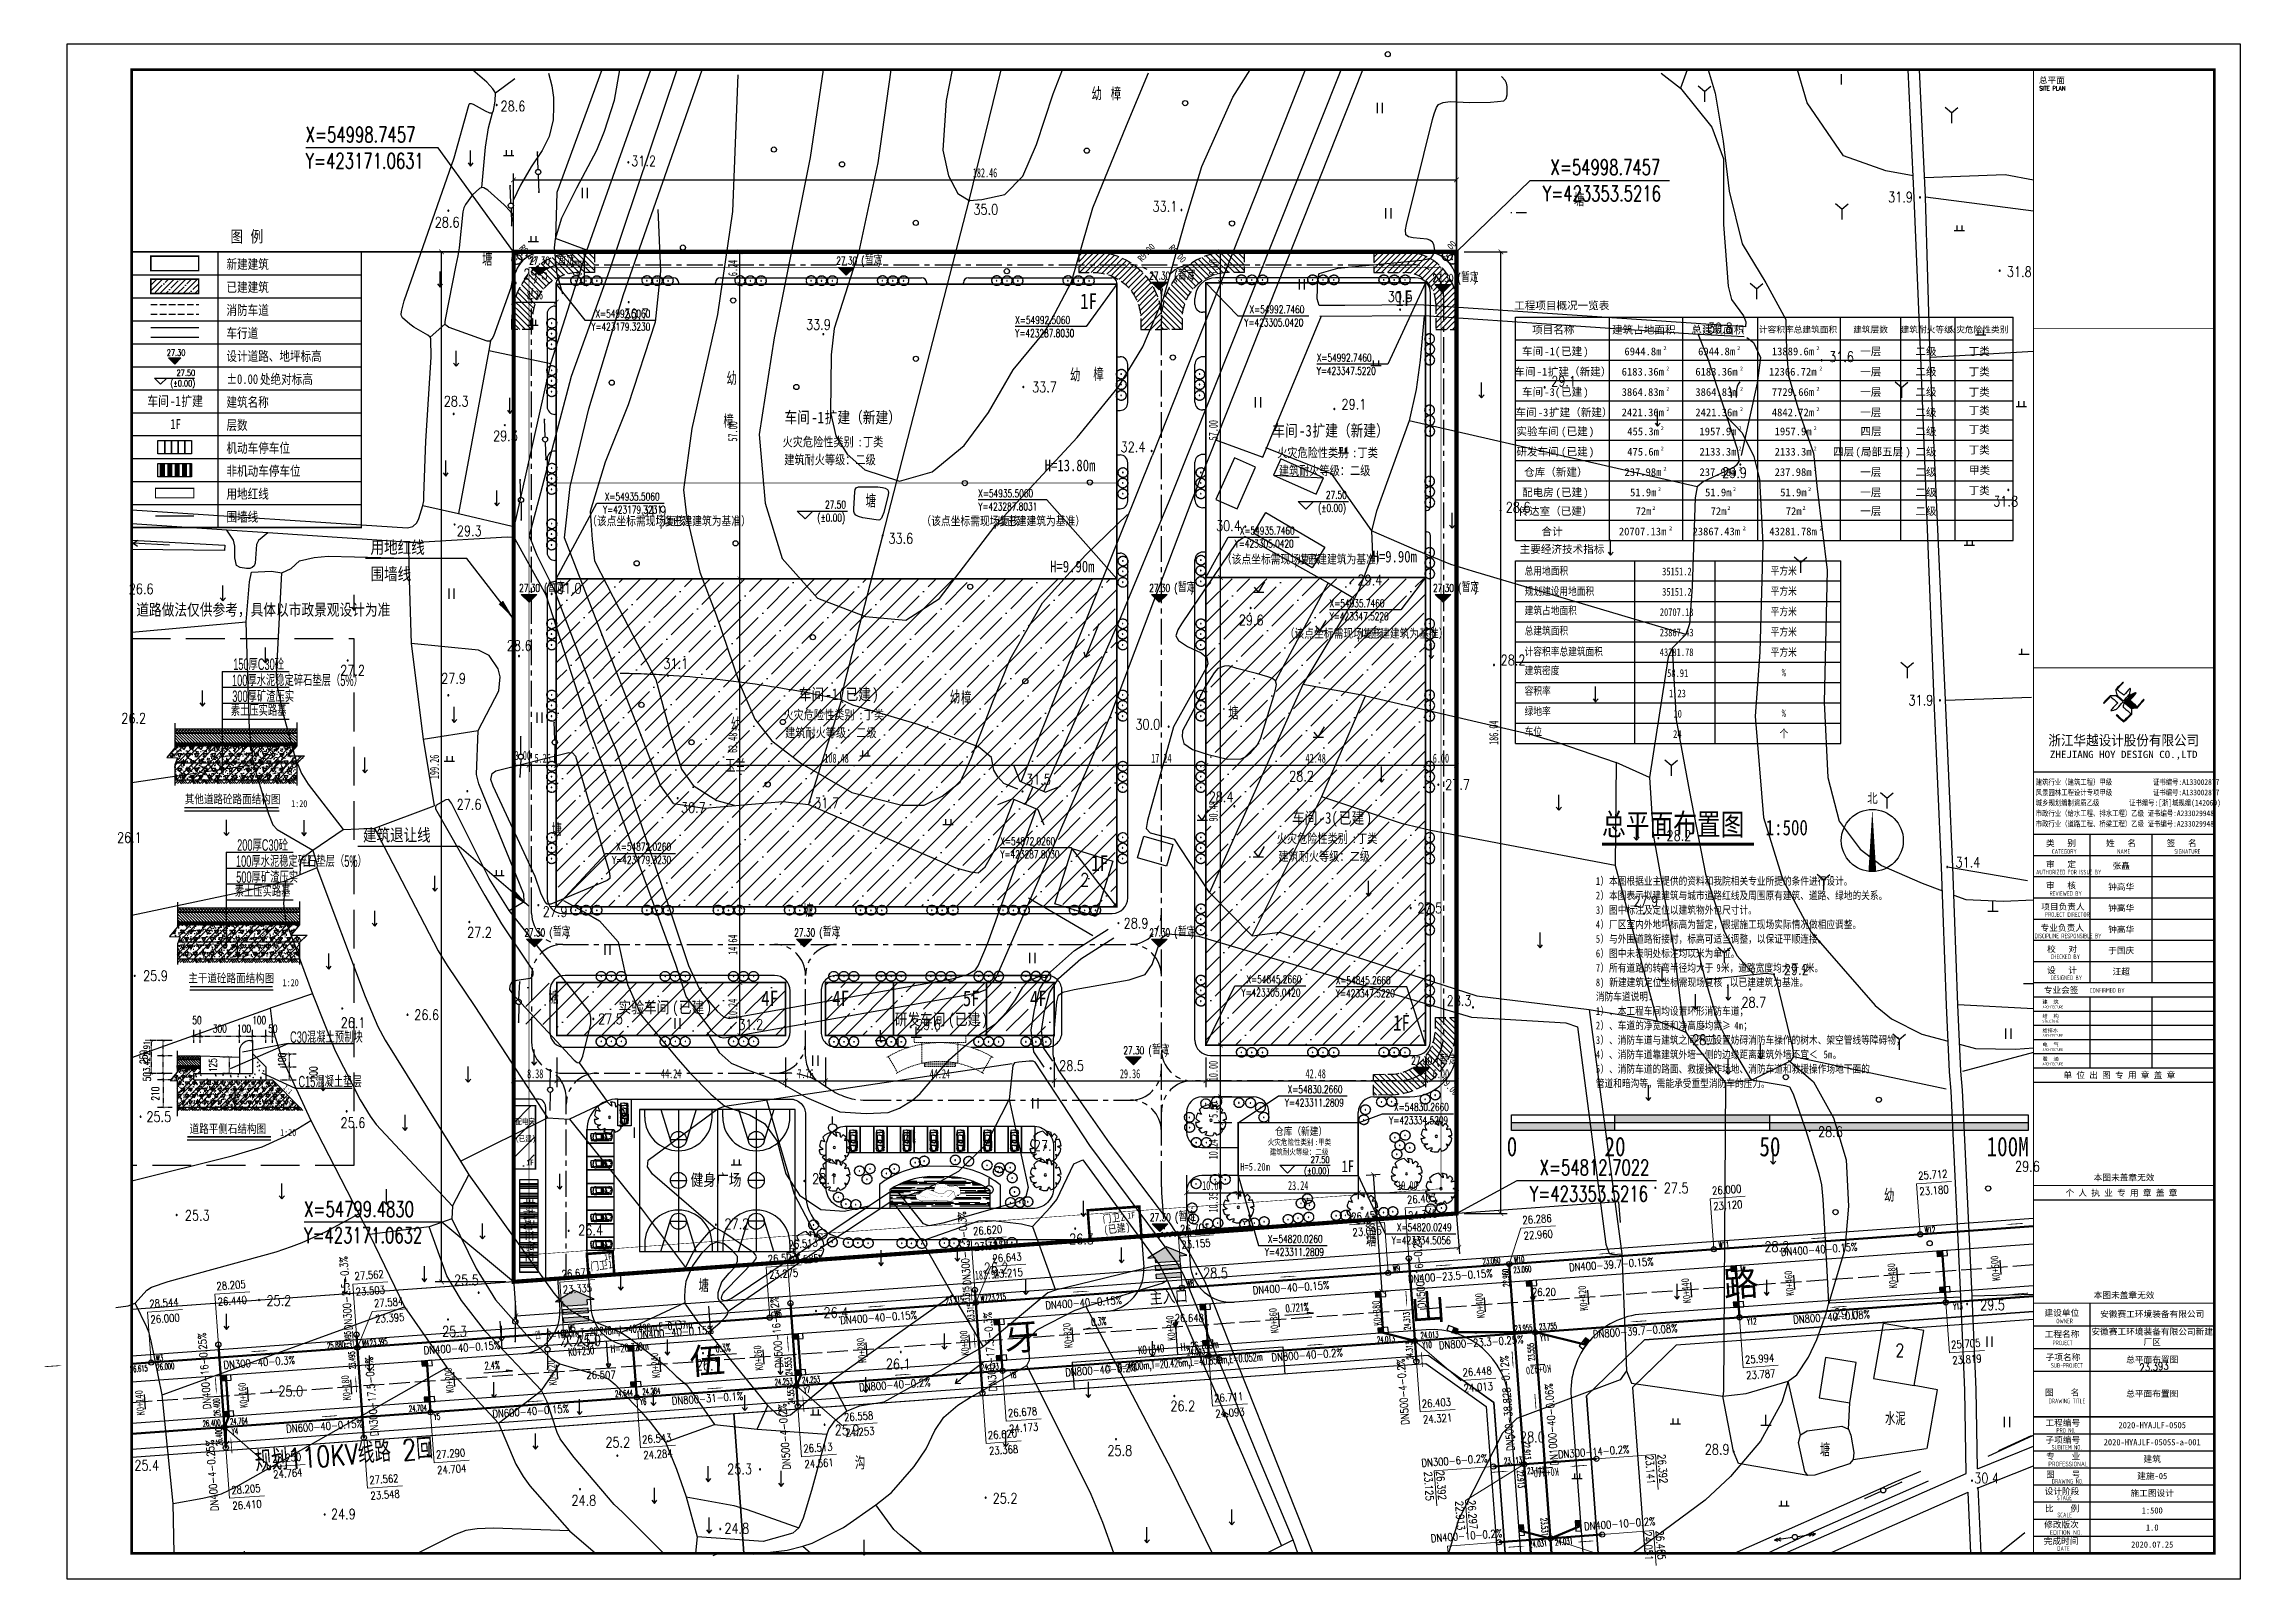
# Model space of a CAD drawing. Header units: millimetres. Extents: x 423080 to 423918, y 54742 to 55570.
# Drawn here: x 423080.2 to 423505.2, y 54742 to 55039 of the extents above; entities that cross this region are included whole.
import ezdxf
from ezdxf.enums import TextEntityAlignment as Align

# ---------------------------------------------------------------- set-up
doc = ezdxf.new("R2010")
doc.units = ezdxf.units.MM
for name, pattern in [('ACAD_ISO04W100', [30.5, 24, -3, 0.5, -3]), ('ACAD_ISO10W100', [18, 12, -3, 0, -3]), ('CENTERX2', [4, 2.5, -0.5, 0.5, -0.5]), ('CONTINOUS', [0]), ('DASH', [0.35, 0.25, -0.1]), ('DASHED', [15, 12, -3]), ('DASHED2', [0.375, 0.25, -0.125]), ('X3', [5, 4, -1])]:
    doc.linetypes.add(name, pattern=pattern)
for name, color, linetype in [('0 - 填充', 251, 'Continuous'), ('0 - 建筑控制线', 40, 'Continuous'), ('0 - 新建建筑', 7, 'Continuous'), ('0 - 绿化2', 74, 'Continuous'), ('0 - 规划--用地红线', 6, 'Continuous'), ('0 - 转弯半径', 10, 'Continuous'), ('1', 4, 'Continuous'), ('15亩红线', 7, 'Continuous'), ('DIM_COOR', 171, 'Continuous'), ('DIM_ELEV', 171, 'Continuous'), ('DIM_LEAD', 171, 'Continuous'), ('DIM_SYMB', 171, 'Continuous'), ('DL1', 7, 'Continuous'), ('JMD', 6, 'Continuous'), ('LV', 3, 'Continuous'), ('lvhua', 7, 'Continuous'), ('PKNG-TSRP', 83, 'Continuous'), ('PUB_DIM', 171, 'Continuous'), ('PUB_TEXT', 7, 'Continuous'), ('PUB_TITLE', 4, 'Continuous'), ('Road-zx', 6, 'Continuous'), ('STAIR', 3, 'Continuous'), ('TK', 4, 'Continuous'), ('TREE', 3, 'Continuous'), ('围墙线', 32, 'Continuous'), ('地形图', 252, 'Continuous'), ('建设布局', 7, 'Continuous'), ('新建建筑', 7, 'Continuous'), ('景观设计-硬质', 128, 'Continuous'), ('污水', 7, 'Continuous'), ('红线', 6, 'Continuous'), ('表格', 8, 'Continuous'), ('规划110kV线路', 255, 'Continuous'), ('路名', 7, 'Continuous'), ('道路', 5, 'Continuous'), ('道路线', 140, 'Continuous'), ('道路网', 7, 'Continuous'), ('雨水', 7, 'Continuous'), ('高程设计数据', 7, 'Continuous')]:
    doc.layers.add(name, color=color, linetype=linetype)
doc.layers.add('0 - 已设计道路边线', color=140, linetype='Continuous', lineweight=50)
doc.layers.add('04虚线', color=2, linetype='DASHED', lineweight=9)
doc.styles.add('-宋体', font='', dxfattribs={"width": 0.8})
doc.styles.add('_TCH_DIM', font='SIMPLEX', dxfattribs={"bigfont": 'GBCBIG'})
doc.styles.add('DIM_FONT', font='SIMPLEX', dxfattribs={"width": 0.7, "bigfont": 'GBCBIG'})
doc.styles.add('DIM_FONT_T3', font='SIMPLEX', dxfattribs={"width": 0.705882, "bigfont": 'GBCBIG'})
doc.styles.add('HT', font='simhei.ttf', dxfattribs={"width": 0.8})
doc.styles.add('HZ', font='rs.shx', dxfattribs={"width": 0.8, "bigfont": 'hztxt.shx'})
doc.styles.add('HZ1', font='', dxfattribs={"width": 0.8})
doc.styles.add('HZTXT', font='HZTXT_E', dxfattribs={"width": 0.8, "bigfont": 'HZTXT'})
doc.styles.add('HZTXT1', font='', dxfattribs={"height": 0.4})
doc.styles.add('ROMANS', font='ROMANS.shx', dxfattribs={"width": 0.8})
doc.styles.add('S', font='', dxfattribs={"width": 0.8})
doc.styles.add('ST', font='', dxfattribs={"width": 0.8})
doc.styles.add('ST_T3', font='', dxfattribs={"width": 0.6})
doc.styles.get("Standard").update_dxf_attribs({"font": 'txt', "bigfont": 'gbcbig.shx'})
doc.styles.add('TSSD_REIN', font='tssdeng.shx', dxfattribs={"width": 0.7, "bigfont": 'tssdchn.shx'})
doc.styles.add('图签宋体', font='', dxfattribs={"height": 300})
doc.styles.add('图签黑体', font='simhei.ttf', dxfattribs={"height": 550})
doc.styles.add('等线体', font='simhei.ttf')
doc.styles.add('黑体', font='simhei.ttf')
doc.styles.get('-宋体').set_extended_font_data('SimSun')
doc.styles.get('HZ1').set_extended_font_data('MS Mincho')
doc.styles.get('HZTXT1').set_extended_font_data('SimSun')
doc.styles.get('S').set_extended_font_data('SimSun')
doc.styles.get('ST').set_extended_font_data('SimSun')
doc.styles.get('ST_T3').set_extended_font_data('SimSun')
doc.styles.get('图签宋体').set_extended_font_data('NSimSun')
doc.linetypes.add('FENCELINE2', pattern='A,6.35,-2.54,[132,ltypeshp.shx,S=2.54,R=0,X=-2.54,Y=0],-2.54,25.4', length=36.83)
doc.dimstyles.new('_TCH_ARCH_M_M&&1', dxfattribs={"dimtxt": 1.75, "dimasz": 0.9, "dimexe": 1.25, "dimexo": 1.5, "dimgap": 0.5, "dimtad": 1, "dimzin": 0, "dimdsep": 46, "dimtxsty": 'ST_T3', "dimblk": 'ARCHTICK', "dimcen": 0.09, "dimclrt": 7, "dimazin": 2, "dimtfac": 1, "dimtix": 1, "dimtmove": 2, "dimatfit": 3, "dimfxl": 0, "dimtolj": 1, "dimtzin": 0, "dimarcsym": 0})
doc.dimstyles.new('DIMN500', dxfattribs={"dimscale": 5, "dimtxt": 300, "dimasz": 100, "dimexe": 250, "dimexo": 300, "dimgap": 150, "dimtad": 1, "dimlfac": 0.001, "dimzin": 0, "dimdsep": 46, "dimtxsty": 'DIM_FONT', "dimblk": 'ARCHTICK', "dimcen": 0.09, "dimclrt": 7, "dimazin": 2, "dimtfac": 1, "dimtmove": 2, "dimatfit": 3, "dimldrblk": 'ARCHTICK', "dimfxl": 0, "dimtolj": 1, "dimtzin": 0, "dimarcsym": 0})
doc.dimstyles.new('DIMN500$TCH&&500', dxfattribs={"dimtxt": 1275, "dimasz": 500, "dimexe": 1250, "dimexo": 1500, "dimgap": 862.5, "dimtad": 1, "dimlfac": 0.001, "dimzin": 0, "dimdsep": 46, "dimtxsty": 'DIM_FONT_T3', "dimblk": 'ARCHTICK', "dimcen": 0.09, "dimclrt": 7, "dimazin": 2, "dimtfac": 1, "dimtmove": 2, "dimatfit": 3, "dimldrblk": 'ARCHTICK', "dimfxl": 0, "dimtolj": 1, "dimtzin": 0, "dimarcsym": 0})
pattern_1 = [(45, (0, 0), (-3.367596045, 3.367596045), []), (45, (3.3676, 0), (-3.367596045, 3.367596045), [5.953125, -1.190625, 0, -1.190625])]

msp = doc.modelspace()

# ---------------------------------------------------------------- texts
at = {"layer": 'PUB_DIM', "color": 7, "style": 'ST', "width": 0.8}
for rotation, p in [(312.09096, (423172.034, 54999.432)), (47.90904, (423292.652, 54996.719)), (312.09096, (423297.742, 54999.432)), (47.90904, (423350.966, 54997.279)), (312.09096, (423350.422, 54838.327))]:
    msp.add_text('R9.00', height=1.3217, rotation=rotation, dxfattribs=at).set_placement(p)
at = {"layer": 'PUB_TEXT'}
for s, height, style, width, p in [('X=54998.7457', 2.975, '_TCH_DIM', 0.705882, (423130.831, 55019.942)), ('Y=423171.0631', 2.975, '_TCH_DIM', 0.705882, (423130.831, 55014.867)), ('X=54998.7457', 2.975, '_TCH_DIM', 0.705882, (423371.734, 55013.638)), ('Y=423353.5216', 2.975, '_TCH_DIM', 0.705882, (423370.234, 55008.563)), ('27.30', 1.4875, '_TCH_DIM', 0.705882, (423174.057, 54996.281)), ('(', 1.488, '_TCH_DIM', 0.705882, (423178.907, 54996.281)), (')', 1.488, '_TCH_DIM', 0.705882, (423182.064, 54996.281)), ('27.30', 1.4875, '_TCH_DIM', 0.705882, (423233.513, 54996.281)), ('(', 1.488, '_TCH_DIM', 0.705882, (423238.363, 54996.281)), (')', 1.488, '_TCH_DIM', 0.705882, (423241.521, 54996.281)), ('27.30', 1.4875, '_TCH_DIM', 0.705882, (423294.079, 54993.412)), ('(', 1.488, '_TCH_DIM', 0.705882, (423298.929, 54993.412)), (')', 1.488, '_TCH_DIM', 0.705882, (423302.087, 54993.412)), ('27.30', 1.4875, '_TCH_DIM', 0.705882, (423348.876, 54992.935)), ('(', 1.488, '_TCH_DIM', 0.705882, (423353.726, 54992.935)), (')', 1.488, '_TCH_DIM', 0.705882, (423356.884, 54992.935)), ('1F', 3.0042, 'HT', 0.8, (423280.704, 54987.701)), ('1F', 3.0042, 'HT', 0.8, (423341.72, 54988.283)), ('Y=423179.3230', 1.4875, '_TCH_DIM', 0.705882, (423186.098, 54983.511)), ('X=54992.5060', 1.4875, '_TCH_DIM', 0.705882, (423186.898, 54986.049)), ('X=54992.5060', 1.4875, '_TCH_DIM', 0.705882, (423268.138, 54984.813)), ('Y=423305.0420', 1.4875, '_TCH_DIM', 0.705882, (423312.471, 54984.338)), ('X=54992.7460', 1.4875, '_TCH_DIM', 0.705882, (423313.471, 54986.875)), ('Y=423287.8030', 1.4875, '_TCH_DIM', 0.705882, (423268.138, 54982.275)), ('Y=423347.5220', 1.4875, '_TCH_DIM', 0.705882, (423326.481, 54974.987)), ('X=54992.7460', 1.4875, '_TCH_DIM', 0.705882, (423326.481, 54977.525)), ('车间', 2.2532, 'HT', 0.8, (423223.487, 54965.601)), ('-1', 2.2532, 'HT', 0.8, (423228.672, 54965.601)), ('扩建（新建）', 2.2532, 'HT', 0.8, (423231.264, 54965.601)), ('车间', 2.2532, 'HT', 0.8, (423317.891, 54963.041)), ('-3', 2.2532, 'HT', 0.8, (423323.076, 54963.041)), ('扩建（新建）', 2.2532, 'HT', 0.8, (423325.668, 54963.041)), ('H=13.80m', 2.2532, 'HT', 0.8, (423273.839, 54956.317, 30.95)), ('X=54935.5060', 1.4875, '_TCH_DIM', 0.705882, (423188.705, 54950.663)), ('27.50', 1.4875, '_TCH_DIM', 0.705882, (423231.339, 54949.11)), ('X=54935.5060', 1.4875, '_TCH_DIM', 0.705882, (423260.983, 54951.277)), ('27.50', 1.4875, '_TCH_DIM', 0.705882, (423328.252, 54950.99)), ('（该点坐标需现场复核', 1.75, 'HZ', 0.8, (423185.292, 54945.67)), ('Y=423179.3231', 1.4875, '_TCH_DIM', 0.705882, (423188.355, 54948.125)), ('以已建建筑为基准）', 1.75, 'HZ', 0.8, (423199.959, 54945.67)), ('(%%P0.00)', 1.4875, '_TCH_DIM', 0.705882, (423229.839, 54946.572)), ('（该点坐标需现场复核', 1.75, 'HZ', 0.8, (423249.974, 54945.67)), ('Y=423287.8031', 1.4875, '_TCH_DIM', 0.705882, (423260.983, 54948.739)), ('以已建建筑为基准）', 1.75, 'HZ', 0.8, (423264.641, 54945.67)), ('(%%P0.00)', 1.4875, '_TCH_DIM', 0.705882, (423326.752, 54948.452)), ('用地红线', 2.4034, 'HT', 0.8, (423143.383, 54940.383)), (',', 1.75, 'HZ', 0.8, (423199.292, 54945.67)), (',', 1.75, 'HZ', 0.8, (423263.974, 54945.67)), ('Y=423305.0420', 1.4875, '_TCH_DIM', 0.705882, (423310.596, 54941.544)), ('X=54935.7460', 1.4875, '_TCH_DIM', 0.705882, (423311.596, 54944.081)), ('围墙线', 2.4034, 'HT', 0.8, (423143.383, 54935.236)), ('H=9.90m', 2.2532, 'HT', 0.8, (423274.892, 54936.751, 30.95)), ('（该点坐标需现场复核', 1.75, 'HZ', 0.8, (423308.136, 54938.278)), (',', 1.75, 'HZ', 0.8, (423322.136, 54938.278)), ('以已建建筑为基准）', 1.75, 'HZ', 0.8, (423322.803, 54938.278)), ('H=9.90m', 2.2532, 'HT', 0.8, (423337.29, 54938.67, 30.95)), ('27.30', 1.4875, '_TCH_DIM', 0.705882, (423172.128, 54932.977)), ('(', 1.488, '_TCH_DIM', 0.705882, (423176.978, 54932.977)), (')', 1.488, '_TCH_DIM', 0.705882, (423180.136, 54932.977)), ('27.30', 1.4875, '_TCH_DIM', 0.705882, (423294.079, 54932.977)), ('(', 1.488, '_TCH_DIM', 0.705882, (423298.929, 54932.977)), (')', 1.488, '_TCH_DIM', 0.705882, (423302.087, 54932.977)), ('27.30', 1.4875, '_TCH_DIM', 0.705882, (423348.985, 54932.977)), ('(', 1.488, '_TCH_DIM', 0.705882, (423353.835, 54932.977)), (')', 1.488, '_TCH_DIM', 0.705882, (423356.992, 54932.977)), ('X=54935.7460', 1.4875, '_TCH_DIM', 0.705882, (423328.978, 54930.016)), ('（该点坐标需现场复核', 1.75, 'HZ', 0.8, (423320.291, 54923.917)), ('Y=423347.5220', 1.4875, '_TCH_DIM', 0.705882, (423328.978, 54927.479)), ('以已建建筑为基准）', 1.75, 'HZ', 0.8, (423334.958, 54923.917)), (',', 1.75, 'HZ', 0.8, (423334.291, 54923.917)), ('车间', 2.2532, 'HT', 0.8, (423226.234, 54912.034)), ('-1(', 2.2532, 'HT', 0.8, (423231.419, 54912.034)), ('已建', 2.2532, 'HT', 0.8, (423235.308, 54912.034)), (')', 2.253, 'HT', 0.8, (423240.493, 54912.034)), ('北', 1.878, 'HT', 0.8, (423433.003, 54892.114)), ('建筑退让线', 2.4034, 'HT', 0.8, (423141.907, 54884.729)), ('车间', 2.2532, 'HT', 0.8, (423321.689, 54888.117)), ('-3(', 2.2532, 'HT', 0.8, (423326.873, 54888.117)), ('已建', 2.2532, 'HT', 0.8, (423330.762, 54888.117)), (')', 2.253, 'HT', 0.8, (423335.947, 54888.117)), ('总平面布置图', 4.2059, 'HT', 0.8, (423381.696, 54885.894, 30.36)), ('1:500', 3.0042, 'HT', 0.8, (423413.354, 54885.87, 30.36)), ('X=54872.0260', 1.4875, '_TCH_DIM', 0.705882, (423190.919, 54882.902)), ('Y=423287.8030', 1.4875, '_TCH_DIM', 0.705882, (423265.256, 54881.448)), ('X=54872.0260', 1.4875, '_TCH_DIM', 0.705882, (423265.256, 54883.986)), ('Y=423179.3230', 1.4875, '_TCH_DIM', 0.705882, (423190.119, 54880.364)), ('1F', 3.0042, 'HT', 0.8, (423282.855, 54878.993)), ('）本图根据业主提供的资料和我院相关专业所提的条件进行设计。', 1.50211, 'HT', 0.8, (423381.366, 54876.279, 30.36)), ('2', 1.502, 'HT', 0.8, (423380.502, 54873.479, 30.36)), ('1', 1.502, 'HT', 0.8, (423380.502, 54876.279, 30.36)), ('）本图表示拟建建筑与城市道路红线及周围原有建筑、道路、绿地的关系。', 1.50211, 'HT', 0.8, (423381.366, 54873.479, 30.36)), ('3', 1.502, 'HT', 0.8, (423380.502, 54870.679, 30.36)), ('）图中标注及定位以建筑物外包尺寸计。', 1.50211, 'HT', 0.8, (423381.366, 54870.679, 30.36)), ('）厂区室内外地坪标高为暂定，根据施工现场实际情况做相应调整。', 1.50211, 'HT', 0.8, (423381.366, 54867.879, 30.36)), ('27.30', 1.4875, '_TCH_DIM', 0.705882, (423173.145, 54866.324)), ('(', 1.488, '_TCH_DIM', 0.705882, (423177.995, 54866.324)), (')', 1.488, '_TCH_DIM', 0.705882, (423181.153, 54866.324)), ('27.30', 1.4875, '_TCH_DIM', 0.705882, (423225.371, 54866.324)), ('(', 1.488, '_TCH_DIM', 0.705882, (423230.221, 54866.324)), (')', 1.488, '_TCH_DIM', 0.705882, (423233.379, 54866.324)), ('27.30', 1.4875, '_TCH_DIM', 0.705882, (423294.079, 54866.324)), ('(', 1.488, '_TCH_DIM', 0.705882, (423298.929, 54866.324)), (')', 1.488, '_TCH_DIM', 0.705882, (423302.087, 54866.324)), ('4', 1.502, 'HT', 0.8, (423380.502, 54867.879, 30.36)), ('5', 1.502, 'HT', 0.8, (423380.502, 54865.079, 30.36)), ('）与外围道路衔接时，标高可适当调整，以保证平顺连接。', 1.50211, 'HT', 0.8, (423381.366, 54865.079, 30.36)), ('6', 1.502, 'HT', 0.8, (423380.502, 54862.279, 30.36)), ('）图中未表明处标注均以米为单位。', 1.50211, 'HT', 0.8, (423381.366, 54862.279, 30.36)), ('）所有道路的转弯半径均大于', 1.50211, 'HT', 0.8, (423381.366, 54859.479, 30.36)), ('米，道路宽度均大于', 1.5021, 'HT', 0.8, (423404.697, 54859.479, 30.36)), ('米。', 1.5021, 'HT', 0.8, (423421.116, 54859.479, 30.36)), ('X=54845.2660', 1.4875, '_TCH_DIM', 0.705882, (423312.901, 54857.247)), ('X=54845.2660', 1.4875, '_TCH_DIM', 0.705882, (423330.171, 54857.071)), ('8)', 1.5021, 'HT', 0.8, (423380.502, 54856.679, 30.36)), ('7', 1.502, 'HT', 0.8, (423380.502, 54859.479, 30.36)), ('新建建筑定位坐标需现场复核', 1.50211, 'HT', 0.8, (423383.094, 54856.679, 30.36)), ('9', 1.502, 'HT', 0.8, (423403.833, 54859.479, 30.36)), (',', 1.502, 'HT', 0.8, (423405.561, 54856.679, 30.36)), ('以已建建筑为基准。', 1.5021, 'HT', 0.8, (423406.426, 54856.679, 30.36)), ('4', 1.502, 'HT', 0.8, (423420.252, 54859.479, 30.36)), ('实验车间', 2.2532, 'HT', 0.8, (423191.376, 54851.46)), ('(', 2.253, 'HT', 0.8, (423201.745, 54851.46)), ('已建', 2.2532, 'HT', 0.8, (423203.042, 54851.46)), (')', 2.253, 'HT', 0.8, (423208.227, 54851.46)), ('4F', 3.0042, 'HT', 0.8, (423218.988, 54852.818)), ('4F', 3.0042, 'HT', 0.8, (423232.743, 54852.818)), ('5F', 3.0042, 'HT', 0.8, (423257.988, 54852.818)), ('4F', 3.0042, 'HT', 0.8, (423270.988, 54852.818)), ('Y=423305.0420', 1.4875, '_TCH_DIM', 0.705882, (423311.901, 54854.709)), ('Y=423347.5220', 1.4875, '_TCH_DIM', 0.705882, (423330.171, 54854.534)), ('消防车道说明：', 1.5021, 'HT', 0.8, (423380.502, 54853.925, 30.36)), ('1', 1.502, 'HT', 0.8, (423380.502, 54851.125, 30.36)), ('）、本工程车间均设置环形消防车道；', 1.50211, 'HT', 0.8, (423381.366, 54851.125, 30.36)), ('研发车间', 2.2532, 'HT', 0.8, (423244.793, 54849.139)), ('(', 2.253, 'HT', 0.8, (423255.163, 54849.139)), ('已建', 2.2532, 'HT', 0.8, (423256.459, 54849.139)), (')', 2.253, 'HT', 0.8, (423261.644, 54849.139)), ('1F', 3.0042, 'HT', 0.8, (423341.248, 54848.102)), ('2', 1.502, 'HT', 0.8, (423380.502, 54848.325, 30.36)), ('）、车道的净宽度和净高度均需≥', 1.50211, 'HT', 0.8, (423381.366, 54848.325, 30.36)), ('4m', 1.5021, 'HT', 0.8, (423407.29, 54848.325, 30.36)), ('；', 1.502, 'HT', 0.8, (423409.018, 54848.325, 30.36)), ('27.30', 1.4875, '_TCH_DIM', 0.705882, (423289.063, 54843.511)), ('(', 1.488, '_TCH_DIM', 0.705882, (423293.913, 54843.511)), (')', 1.488, '_TCH_DIM', 0.705882, (423297.071, 54843.511)), ('4', 1.502, 'HT', 0.8, (423380.502, 54842.725, 30.36)), ('3', 1.502, 'HT', 0.8, (423380.502, 54845.525, 30.36)), ('）、消防车道与建筑之间不应设置妨碍消防车操作的树木、架空管线等障碍物；', 1.50211, 'HT', 0.8, (423381.366, 54845.525, 30.36)), ('）、消防车道靠建筑外墙一侧的边缘距离建筑外墙不宜＜', 1.50211, 'HT', 0.8, (423381.366, 54842.725, 30.36)), ('5m', 1.5021, 'HT', 0.8, (423424.572, 54842.725, 30.36)), ('27.30', 1.4875, '_TCH_DIM', 0.705882, (423344.775, 54841.547)), ('(', 1.488, '_TCH_DIM', 0.705882, (423349.625, 54841.547)), (')', 1.488, '_TCH_DIM', 0.705882, (423352.783, 54841.547)), ('5', 1.502, 'HT', 0.8, (423380.502, 54839.925, 30.36)), ('）、消防车道的路面、救援操作场地、消防车道和救援操作场地下面的', 1.50211, 'HT', 0.8, (423381.366, 54839.925, 30.36)), ('。', 1.502, 'HT', 0.8, (423426.301, 54842.725, 30.36)), ('X=54830.2660', 1.4875, '_TCH_DIM', 0.705882, (423320.862, 54835.963)), ('管道和暗沟等，需能承受重型消防车的压力。', 1.50211, 'HT', 0.8, (423380.502, 54837.125, 30.36)), ('Y=423311.2809', 1.4875, '_TCH_DIM', 0.705882, (423320.312, 54833.425)), ('Y=423334.5209', 1.4875, '_TCH_DIM', 0.705882, (423340.487, 54830)), ('X=54830.2660', 1.4875, '_TCH_DIM', 0.705882, (423341.437, 54832.538)), ('配电房', 1.1266, 'HT', 0.8, (423171.415, 54829.923)), ('(', 1.127, 'HT', 0.8, (423171.414, 54826.614)), ('已建', 1.1266, 'HT', 0.8, (423172.062, 54826.614)), (')', 1.127, 'HT', 0.8, (423174.655, 54826.614)), ('仓库（新建）', 1.5021, 'HT', 0.8, (423318.403, 54827.865)), ('1F', 1.1266, 'HT', 0.8, (423173.518, 54822.015)), ('27.50', 1.275, '_TCH_DIM', 0.705882, (423325.313, 54822.474)), ('1F', 2.2532, 'HT', 0.8, (423331.274, 54820.716)), ('X=54812.7022', 2.975, '_TCH_DIM', 0.705882, (423369.624, 54820.119)), ('健身广场', 2.2532, 'HT', 0.8, (423205.327, 54818.087)), ('H=5.20m', 1.5021, 'HT', 0.8, (423311.678, 54820.989, -1.05)), ('(%%P0.00)', 1.275, '_TCH_DIM', 0.705882, (423324.049, 54820.299)), ('X=54799.4830', 2.975, '_TCH_DIM', 0.705882, (423130.53, 54812.063)), ('Y=423353.5216', 2.975, '_TCH_DIM', 0.705882, (423367.724, 54815.044)), ('27.30', 1.4875, '_TCH_DIM', 0.705882, (423294.204, 54811.23)), ('(', 1.488, '_TCH_DIM', 0.705882, (423299.054, 54811.23)), (')', 1.488, '_TCH_DIM', 0.705882, (423302.211, 54811.23)), ('X=54820.0249', 1.4875, '_TCH_DIM', 0.705882, (423341.981, 54809.293)), ('Y=423171.0632', 2.975, '_TCH_DIM', 0.705882, (423130.53, 54806.988)), ('Y=423311.2809', 1.4875, '_TCH_DIM', 0.705882, (423316.449, 54804.506)), ('X=54820.0260', 1.4875, '_TCH_DIM', 0.705882, (423316.999, 54807.043)), ('Y=423334.5056', 1.4875, '_TCH_DIM', 0.705882, (423340.981, 54806.755))]:
    msp.add_text(s, height=height, dxfattribs=dict(at, style=style, width=width)).set_placement(p)
at = {"layer": 'PUB_TEXT', "style": '_TCH_DIM'}
for p in [(423179.607, 54996.281), (423239.063, 54996.281), (423299.629, 54993.412), (423354.426, 54992.935), (423177.678, 54932.977), (423299.629, 54932.977), (423354.535, 54932.977), (423178.695, 54866.324), (423230.921, 54866.324), (423299.629, 54866.324), (423294.613, 54843.511), (423350.325, 54841.547), (423299.754, 54811.23)]:
    msp.add_text('暂定', height=1.6879, dxfattribs=at).set_placement(p)
at = {"layer": 'PUB_TEXT', "color": 6, "style": 'HT', "width": 0.8}
for s, height, p in [('火灾危险性类别', 1.8025, (423223.12, 54961.106)), ('丁类', 1.8025, (423238.674, 54961.106)), ('建筑耐火等级：二级', 1.8025, (423223.445, 54957.646)), (':', 1.803, (423237.637, 54961.106)), ('火灾危险性类别', 1.8025, (423318.829, 54959.013)), (':', 1.803, (423333.346, 54959.013)), ('丁类', 1.8025, (423334.383, 54959.013)), ('建筑耐火等级：二级', 1.8025, (423319.154, 54955.553)), ('火灾危险性类别', 1.8025, (423223.284, 54908.29)), (':', 1.803, (423237.801, 54908.29)), ('丁类', 1.8025, (423238.838, 54908.29)), ('建筑耐火等级：二级', 1.8025, (423223.609, 54904.83)), ('火灾危险性类别', 1.8025, (423318.738, 54884.373)), ('建筑耐火等级：二级', 1.8025, (423319.064, 54880.913)), (':', 1.803, (423333.256, 54884.373)), ('丁类', 1.8025, (423334.293, 54884.373)), ('火灾危险性类别', 1.1266, (423317.016, 54825.947)), ('甲类', 1.1266, (423326.738, 54825.947)), ('建筑耐火等级：二级', 1.1266, (423317.399, 54824.053)), (':', 1.127, (423326.09, 54825.947))]:
    msp.add_text(s, height=height, dxfattribs=at).set_placement(p)
at = {"layer": 'PUB_TEXT', "color": 0, "style": 'HT', "width": 0.8}
msp.add_text('道路做法仅供参考，具体以市政景观设计为准', height=2.25316, dxfattribs=at).set_placement((423098.047, 54928.388, 61.404))
at = {"layer": 'PUB_TEXT', "style": 'HT', "width": 0.8}
for s, height, rotation, p in [('非机动车停车', 1.8776, 270, (423173.123, 54815.636)), ('门卫', 1.5021, 6.53066, (423285.147, 54810.855)), ('(', 1.502, 6.53066, (423285.347, 54808.756)), ('已建', 1.5021, 6.53066, (423286.206, 54808.854)), ('2', 1.502, 6.53066, (423288.581, 54811.248)), (')', 1.502, 6.53066, (423289.64, 54809.248)), ('1F', 1.1266, 6.53066, (423289.921, 54811.695)), ('门卫', 1.5021, 6.53066, (423186.019, 54801.674)), ('1F', 1.1266, 6.53066, (423188.665, 54803.671)), ('1', 1.502, 6.53066, (423189.454, 54802.067)), ('主入口', 2.2532, 3.80487, (423294.24, 54795.202)), ('次入口', 2.2532, 3.80487, (423180.126, 54786.962))]:
    msp.add_text(s, height=height, rotation=rotation, dxfattribs=at).set_placement(p)
at = {"layer": '污水', "color": 243, "linetype": 'Continuous', "style": 'HZ'}
for s, height, rotation, width, p in [('25.712', 1.5, 4.18143, 0.8, (423442.939, 54819.246)), ('26.000', 1.5, 4.18143, 0.8, (423403.043, 54816.355)), ('23.120', 1.5, 4.18143, 0.8, (423403.271, 54813.333)), ('23.180', 1.5, 4.18143, 0.8, (423443.167, 54816.224)), ('DN300-2.5-0.3%', 1.5, 94.10837, 0.8, (423259.578, 54798.843)), ('26.620', 1.5, 4.18143, 0.8, (423260.034, 54808.501)), ('26.701', 1.5, 4.18143, 0.8, (423300.11, 54808.898)), ('26.456', 1.5, 4.18143, 0.8, (423333.236, 54811.303)), ('23.095', 1.5, 4.18143, 0.8, (423333.464, 54808.281)), ('26.286', 1.5, 4.18143, 0.8, (423366.35, 54810.661)), ('W12', 1.2, 3.94471, 0.5, (423444.205, 54808.881)), ('23.323', 1.5, 4.18143, 0.8, (423260.262, 54805.479)), ('23.155', 1.5, 4.18143, 0.8, (423300.338, 54805.876)), ('22.960', 1.5, 4.18143, 0.8, (423366.577, 54807.64)), ('W11', 1.2, 3.94471, 0.5, (423404.309, 54805.991)), ('DN400-40-0.15%', 1.5, 4.10837, 0.8, (423416.331, 54804.471)), ('DN300-2.5-0.3%', 1.5, 94.10837, 0.8, (423139.891, 54790.172)), ('27.562', 1.5, 4.18143, 0.8, (423140.348, 54799.829)), ('26.673', 1.5, 4.18143, 0.8, (423180.424, 54800.226)), ('26.523', 1.5, 4.18143, 0.8, (423220.319, 54803.117)), ('23.275', 1.5, 4.18143, 0.8, (423220.547, 54800.095)), ('26.643', 1.5, 4.18143, 0.8, (423263.798, 54803.228)), ('23.215', 1.5, 4.18143, 0.8, (423264.026, 54800.206)), ('W9', 1.2, 3.94471, 0.5, (423341.272, 54801.424)), ('DN400-23.5-0.15%', 1.5, 4.10837, 0.8, (423344.2, 54799.245)), ('23.060', 1.2, 4.02755, 0.5, (423358.626, 54802.849)), ('23.060', 1.2, 4.02755, 0.5, (423364.593, 54801.164)), ('W10', 1.2, 3.94471, 0.5, (423364.707, 54803.122)), ('DN400-39.7-0.15%', 1.5, 4.10837, 0.8, (423375.359, 54801.503)), ('23.503', 1.5, 4.18143, 0.8, (423140.576, 54796.808)), ('23.335', 1.5, 4.18143, 0.8, (423180.652, 54797.205)), ('23.315', 1.2, 93.10084, 0.5, (423259.4, 54795.176)), ('W8', 1.2, 3.94471, 0.5, (423301.376, 54798.533)), ('DN400-40-0.15%', 1.5, 4.10837, 0.8, (423314.143, 54797.068)), ('22.960', 1.2, 93.10084, 0.5, (423363.793, 54798.57)), ('28.544', 1.5, 4.18143, 0.8, (423100.633, 54794.445)), ('26.000', 1.5, 4.18143, 0.8, (423100.861, 54791.424)), ('27.584', 1.5, 4.18143, 0.8, (423144.112, 54794.556)), ('23.395', 1.5, 4.18143, 0.8, (423144.34, 54791.535)), ('W6', 1.2, 3.94471, 0.5, (423221.585, 54792.752)), ('DN400-40-0.15%', 1.5, 4.10837, 0.8, (423234.339, 54791.286)), ('23.215', 1.2, 4.02755, 0.5, (423254.707, 54795.187)), ('23.315', 1.2, 93.10084, 0.5, (423260.225, 54791.928)), ('W7', 1.2, 3.94471, 0.5, (423261.481, 54795.643)), ('DN300-17.5-0.3%', 1.5, 94.10837, 0.8, (423264.61, 54778.329)), ('23.215', 1.2, 4.02755, 0.5, (423262.942, 54795.77)), ('DN400-40-0.15%', 1.5, 4.10837, 0.8, (423274.024, 54794.161)), ('23.495', 1.2, 93.10084, 0.5, (423139.713, 54786.505)), ('W5', 1.2, 3.94471, 0.5, (423181.69, 54789.862)), ('DN400-40-0.15%', 1.5, 4.10837, 0.8, (423195.012, 54788.436)), ('W3', 1.2, 3.94471, 0.5, (423101.899, 54784.081)), ('DN300-40-0.3%', 1.5, 4.10837, 0.8, (423114.991, 54782.639)), ('25.880', 1.2, 4.02755, 0.5, (423135.021, 54786.516)), ('23.495', 1.2, 93.10084, 0.5, (423140.495, 54782.614)), ('W4', 1.2, 3.94471, 0.5, (423141.794, 54786.971)), ('DN300-17.5-0.3%', 1.5, 94.10837, 0.8, (423144.923, 54769.658)), ('23.395', 1.2, 4.02755, 0.5, (423143.256, 54787.099)), ('DN400-40-0.15%', 1.5, 4.10837, 0.8, (423153.713, 54785.444)), ('DN500-38.828-0.12%%%', 1.5, 94.10837, 0.8, (423364.797, 54766.84)), ('26.615', 1.2, 4.02755, 0.5, (423096.85, 54781.947)), ('26.000', 1.2, 4.02755, 0.5, (423102.002, 54782.384)), ('23.393', 1.5, 4.18143, 0.8, (423485.742, 54782.13)), ('26.620', 1.5, 4.18143, 0.8, (423262.894, 54769.023)), ('23.368', 1.5, 4.18143, 0.8, (423263.122, 54766.001)), ('22.913', 1.2, 273.73854, 0.5, (423366.485, 54768.557)), ('DN300-14-0.2%%%', 1.5, 4.25359, 0.8, (423373.223, 54765.332)), ('DN300-6-0.2%%%', 1.5, 4.25359, 0.8, (423346.79, 54763.67)), ('23.113', 1.2, 3.74874, 0.5, (423362.786, 54764.208)), ('23.113', 1.2, 3.74874, 0.5, (423367.254, 54762.299)), ('23.141', 1.5, 273.59705, 0.8, (423390.108, 54765.933)), ('26.392', 1.5, 274.35336, 0.8, (423392.456, 54766.071)), ('27.562', 1.5, 4.18143, 0.8, (423143.208, 54760.352)), ('23.548', 1.5, 4.18143, 0.8, (423143.436, 54757.33)), ('23.125', 1.5, 273.59705, 0.8, (423347.265, 54762.728)), ('26.392', 1.5, 274.35336, 0.8, (423349.613, 54762.866)), ('22.913', 1.2, 273.73854, 0.5, (423365.261, 54763.009)), ('22.913', 1.5, 273.59705, 0.8, (423353.303, 54757.043)), ('26.297', 1.5, 274.35336, 0.8, (423355.651, 54757.181))]:
    msp.add_text(s, height=height, rotation=rotation, dxfattribs=dict(at, width=width)).set_placement(p)
at = {"layer": '规划110kV线路', "color": 4, "linetype": 'Continuous', "style": 'HZ', "width": 0.8}
msp.add_text('规划110KV线路 2回', height=4, rotation=4.40447, dxfattribs=at).set_placement((423121.166, 54762.714, -3.14))
at = {"layer": '路名', "color": 6, "linetype": 'Continuous', "style": '等线体'}
for s, p in [('路', (423405.353, 54796.476, -26.29)), ('山', (423344.774, 54791.813, -26.29)), ('牙', (423266.158, 54786.059, -26.29)), ('伍', (423205.317, 54781.511, -26.29))]:
    msp.add_text(s, height=5, rotation=4.14387, dxfattribs=at).set_placement(p)
at = {"layer": '道路网', "color": 141, "linetype": 'Continuous', "style": '等线体', "width": 0.8}
for s, rotation, p in [('K0+460', 95.199, (423418.864, 54796.831)), ('K0+480', 95.199, (423438.812, 54798.276)), ('K0+500', 95.199, (423458.76, 54799.721)), ('K0+400', 95.199, (423359.021, 54792.495)), ('K0+420', 95.199, (423378.969, 54793.94)), ('K0+440', 95.199, (423398.917, 54795.386)), ('K0+360', 95.199, (423319.126, 54789.605)), ('K0+380', 95.199, (423339.073, 54791.05)), ('K0+300', 95.199, (423259.283, 54785.269)), ('K0+320', 95.199, (423279.23, 54786.714)), ('K0+340', 95.199, (423299.178, 54788.16)), ('K0+240', 95.199, (423199.439, 54780.934)), ('K0+260', 95.199, (423219.387, 54782.379)), ('K0+280', 95.199, (423239.335, 54783.824)), ('K0+180', 95.199, (423139.596, 54776.598)), ('K0+200', 95.199, (423159.544, 54778.043)), ('K0+220', 95.199, (423179.492, 54779.488)), ('K0+420', 185.33335, (423371.773, 54783.463)), ('K0+140', 95.199, (423099.701, 54773.707)), ('K0+160', 95.199, (423119.649, 54775.153)), ('K0+440', 185.33335, (423373.265, 54763.518))]:
    msp.add_text(s, height=1.5, rotation=rotation, dxfattribs=at).set_placement(p)
at = {"layer": '雨水', "color": 5, "linetype": 'Continuous', "style": 'HZ'}
for s, height, rotation, width, p in [('26.403', 1.5, 4.18143, 0.8, (423344.014, 54814.585)), ('24.345', 1.5, 4.18143, 0.8, (423344.242, 54811.563)), ('26.513', 1.5, 4.18143, 0.8, (423224.328, 54805.914)), ('DN500-16-0.2%', 1.5, 94.13312, 0.8, (423347.601, 54794.418)), ('24.585', 1.5, 4.18143, 0.8, (423224.555, 54802.892)), ('28.205', 1.5, 4.18143, 0.8, (423113.632, 54797.892)), ('26.440', 1.5, 4.18143, 0.8, (423113.86, 54794.87)), ('DN500-16-0.2%', 1.5, 94.13312, 0.8, (423223.24, 54782.89)), ('DN800-40-0.08%%%', 1.5, 4.13312, 0.8, (423418.74, 54791.406)), ('Y13', 1.2, 3.56239, 0.5, (423449.695, 54794.062)), ('DN400-16-0.25%', 1.5, 94.13312, 0.8, (423112.546, 54774.872)), ('24.013', 1.2, 3.23331, 0.5, (423338.183, 54787.679)), ('24.313', 1.2, 93.23331, 0.5, (423344.629, 54790.216)), ('24.013', 1.2, 3.23331, 0.5, (423346.617, 54788.523)), ('DN800-23.3-0.25%', 1.5, 4.13312, 0.8, (423350.176, 54786.439)), ('23.955', 1.2, 3.23331, 0.5, (423364.797, 54789.829)), ('23.755', 1.2, 3.23331, 0.5, (423369.541, 54790.162)), ('Y11', 1.2, 3.56239, 0.5, (423369.755, 54787.984)), ('DN800-39.7-0.08%%%', 1.5, 4.13312, 0.8, (423379.977, 54788.598)), ('Y12', 1.2, 3.56239, 0.5, (423409.8, 54791.171)), ('24.093', 1.2, 3.23331, 0.5, (423301.423, 54785.244)), ('Y9', 1.2, 3.56239, 0.5, (423307.069, 54783.728)), ('DN800-40-0.2%', 1.5, 4.13312, 0.8, (423317.777, 54784.092)), ('24.313', 1.2, 93.23331, 0.5, (423345.13, 54784.482)), ('Y10', 1.2, 3.56239, 0.5, (423346.964, 54786.619)), ('23.555', 1.2, 93.23331, 0.5, (423368.689, 54784.22)), ('25.994', 1.5, 4.18143, 0.8, (423409.42, 54783.649)), ('25.705', 1.5, 4.18143, 0.8, (423449.316, 54786.54)), ('23.819', 1.5, 4.18143, 0.8, (423449.544, 54783.518)), ('24.253', 1.2, 3.23331, 0.5, (423221.632, 54779.463)), ('24.553', 1.2, 93.23331, 0.5, (423224.97, 54781.476)), ('24.253', 1.2, 3.23331, 0.5, (423226.93, 54779.852)), ('DN800-40-0.2%', 1.5, 4.13312, 0.8, (423237.986, 54778.311)), ('24.173', 1.2, 3.23331, 0.5, (423261.527, 54782.353)), ('Y8', 1.2, 3.56239, 0.5, (423267.173, 54780.838)), ('DN800-40-0.2%', 1.5, 4.13312, 0.8, (423277.882, 54781.201)), ('DN500-4-0.2%', 1.5, 94.13312, 0.8, (423344.384, 54771.874)), ('26.448', 1.5, 4.18143, 0.8, (423354.761, 54781.179)), ('23.787', 1.5, 4.18143, 0.8, (423409.648, 54780.628)), ('26.400', 1.2, 93.23331, 0.5, (423114.329, 54773.505)), ('24.644', 1.2, 3.23331, 0.5, (423190.74, 54777.228)), ('Y6', 1.2, 3.56239, 0.5, (423195.595, 54775.649)), ('24.284', 1.2, 3.23331, 0.5, (423196.038, 54777.617)), ('DN800-31-0.1%', 1.5, 4.13312, 0.8, (423201.732, 54775.684)), ('24.553', 1.2, 93.23331, 0.5, (423225.444, 54775.811)), ('Y7', 1.2, 3.56239, 0.5, (423227.278, 54777.947)), ('26.711', 1.5, 4.18143, 0.8, (423306.69, 54776.206)), ('26.403', 1.5, 4.18143, 0.8, (423346.874, 54775.112)), ('24.013', 1.5, 4.18143, 0.8, (423354.989, 54778.157)), ('DN1000-40-0.06%%%', 1.5, 94.13312, 0.8, (423373.241, 54764.021)), ('26.400', 1.2, 3.23331, 0.5, (423110.938, 54771.444)), ('24.764', 1.2, 3.23331, 0.5, (423116.236, 54771.833)), ('DN600-40-0.15%', 1.5, 4.13312, 0.8, (423127.11, 54770.276)), ('24.704', 1.2, 3.23331, 0.5, (423150.839, 54774.336)), ('Y5', 1.2, 3.56239, 0.5, (423155.694, 54772.758)), ('DN600-40-0.15%', 1.5, 4.13312, 0.8, (423167.011, 54773.168)), ('DN500-4-0.2%', 1.5, 94.13312, 0.8, (423224.697, 54763.203)), ('26.558', 1.5, 4.18143, 0.8, (423235.075, 54772.507)), ('26.678', 1.5, 4.18143, 0.8, (423266.794, 54773.316)), ('24.173', 1.5, 4.18143, 0.8, (423267.022, 54770.294)), ('24.093', 1.5, 4.18143, 0.8, (423306.917, 54773.185)), ('24.321', 1.5, 4.18143, 0.8, (423347.102, 54772.091)), ('DN400-4-0.25%', 1.5, 94.13312, 0.8, (423114.003, 54755.184)), ('26.400', 1.2, 93.23331, 0.5, (423114.75, 54767.792)), ('Y4', 1.2, 3.56239, 0.5, (423116.584, 54769.929)), ('26.543', 1.5, 4.18143, 0.8, (423196.008, 54768.193)), ('26.513', 1.5, 4.18143, 0.8, (423227.188, 54766.441)), ('24.253', 1.5, 4.18143, 0.8, (423235.302, 54769.486)), ('28.250', 1.5, 4.18143, 0.8, (423124.381, 54764.489)), ('24.764', 1.5, 4.18143, 0.8, (423124.608, 54761.467)), ('27.290', 1.5, 4.18143, 0.8, (423156.107, 54765.301)), ('24.704', 1.5, 4.18143, 0.8, (423156.335, 54762.279)), ('24.284', 1.5, 4.18143, 0.8, (423196.236, 54765.171)), ('24.561', 1.5, 4.18143, 0.8, (423227.415, 54763.419)), ('28.205', 1.5, 4.18143, 0.8, (423116.495, 54758.416)), ('26.410', 1.5, 4.18143, 0.8, (423116.723, 54755.394)), ('DN400-10-0.2%%%', 1.5, 4.25359, 0.8, (423348.607, 54749.076)), ('23.531', 1.2, 273.91118, 0.5, (423369.831, 54753.759)), ('DN400-10-0.2%%%', 1.5, 4.25359, 0.8, (423378.258, 54751.405)), ('24.051', 1.5, 273.59705, 0.8, (423389.726, 54751.182)), ('26.465', 1.5, 274.35336, 0.8, (423392.074, 54751.32)), ('24.031', 1.2, 4.72525, 0.5, (423367.648, 54748.051)), ('24.031', 1.2, 4.72525, 0.5, (423372.641, 54748.464))]:
    msp.add_text(s, height=height, rotation=rotation, dxfattribs=dict(at, width=width)).set_placement(p)
at = {"layer": '高程设计数据', "color": 1, "linetype": 'Continuous', "style": 'HZ'}
for s, rotation, width, p in [('26.20', 0.18894, 0.8, (423368.132, 54796.739)), ('26.648', 0.18894, 0.8, (423298.998, 54791.73)), ('0.721%', 4.19382, 0.5, (423320.513, 54793.592)), ('凹  R=1500m,T=20.248m,L=40.496m,E=0.137m', 4.21766, 0.5, (423175.34, 54788.26)), ('0.3%', 4.19382, 0.5, (423282.918, 54790.955)), ('K0+230', 4.76912, 0.5, (423181.726, 54785.113)), ('H=26.370m', 4.76912, 0.5, (423189.918, 54785.737)), ('0.3%', 4.19382, 0.5, (423210.191, 54785.856)), ('凸  R=4000m,T=20.426m,L=40.852m,E=0.052m', 4.21767, 0.5, (423285.741, 54782.015)), ('K0+340', 4.76912, 0.5, (423292.031, 54785.483)), ('H=26.700m', 4.76912, 0.5, (423300.223, 54786.107)), ('2.4%', 4.19382, 0.5, (423165.523, 54782.453)), ('26.507', 0.18894, 0.8, (423185.148, 54780.717))]:
    msp.add_text(s, height=1.5, rotation=rotation, dxfattribs=dict(at, width=width)).set_placement(p)

# ---------------------------------------------------------------- blocks, each defined once
blk = doc.blocks.new('2')
at = {"layer": '0 - 转弯半径', "linetype": 'DASH', "ltscale": 5}
h = blk.add_hatch(dxfattribs=at)
h.set_pattern_fill('ANSI31', color=10, scale=0.5, style=0)
h.set_pattern_definition([(315.5944, (-15.5235, 329.2514), (-0.555413, -0.5670586), [])])
edge = h.paths.add_edge_path()
edge.add_line((-60.16, 432.41), (-57.16, 432.45))
edge.add_line((-57.16, 432.45), (-57.11, 428.45))
edge.add_line((-57.11, 428.45), (-60.11, 428.41))
edge.add_arc((-60.02, 419.41), 9, -269.4056, -179.4056)
edge.add_line((-69.02, 419.32), (-69, 417.32))
edge.add_line((-69, 417.32), (-73, 417.28))
edge.add_line((-73, 417.28), (-73.02, 419.28))
edge.add_arc((-60.02, 419.41), 13, -269.4056, -179.4056, ccw=False)
at = {"layer": '0 - 转弯半径', "color": 10, "linetype": 'DASH', "ltscale": 8}
blk.add_lwpolyline([(-60.16, 432.41), (-57.16, 432.45), (-57.11, 428.45), (-60.11, 428.41, 0.414214), (-69.02, 419.32), (-69, 417.32), (-73, 417.28), (-73.02, 419.28, -0.414214)], format="xyb", close=True, dxfattribs=at)
blk = doc.blocks.new('A$C37C4632B')
at = {"layer": 'lvhua', "const_width": 200}
for points in [[(4391, 22560), (3229, 20511), (2085, 18543), (3038, 15940), (5263, 11751), (5516, 9084), (3991, 6862), (5071, 3688), (8503, 2990), (10092, 5529), (8884, 14036), (8250, 21590), (6655, 24272), (4382, 24133), (4391, 22560)], [(3796, 14513), (103, 12840), (349, 8217), (2278, 5166), (2117, 1955), (4079, 101), (6939, 188), (7983, 3239)]]:
    blk.add_lwpolyline(points, dxfattribs=at)
at = {"layer": 'lvhua', "color": 8, "const_width": 50}
for points in [[(4516, 22412), (5873, 20804), (6778, 18042)], [(5095, 3841), (7281, 6577), (6929, 12504), (4818, 17074)], [(2278, 5166), (2559, 8577), (1905, 10686)]]:
    blk.add_lwpolyline(points, dxfattribs=at)
blk = doc.blocks.new('cp')
blk.add_line((49359.91, 21065.08), (49359.91, 21065.08))
at = {"layer": '围墙线', "linetype": 'Continuous'}
for p, q in [((49359.91, 21072.08), (49358.91, 21071.58)), ((49358.91, 21071.58), (49359.91, 21071.08)), ((49359.91, 21071.08), (49358.91, 21070.58)), ((49358.91, 21070.58), (49359.91, 21070.08)), ((49359.91, 21070.08), (49358.91, 21069.58)), ((49358.91, 21069.58), (49359.91, 21069.08)), ((49359.91, 21069.08), (49358.91, 21068.58)), ((49359.91, 21069.08), (49358.91, 21068.58)), ((49358.91, 21068.58), (49359.91, 21068.08)), ((49358.91, 21068.58), (49359.91, 21068.08)), ((49359.91, 21068.08), (49358.91, 21067.58)), ((49358.91, 21067.58), (49359.91, 21067.08)), ((49359.91, 21067.08), (49358.91, 21066.58)), ((49358.91, 21066.58), (49359.91, 21066.08)), ((49359.91, 21066.08), (49358.91, 21065.58)), ((49358.91, 21065.58), (49359.91, 21065.08)), ((49359.91, 21065.08), (49358.91, 21065.08)), ((49358.91, 21065.08), (49358.91, 21054.08)), ((49359.26, 21065.08), (49359.26, 21054.08)), ((49359.56, 21065.08), (49359.56, 21054.08)), ((49359.91, 21054.08), (49359.91, 21065.08)), ((49358.91, 21054.08), (49359.91, 21054.08))]:
    blk.add_line(p, q, dxfattribs=at)
blk = doc.blocks.new('JTTT')
h = blk.add_hatch(color=1)
h.paths.add_polyline_path([(-3, -2.4), (-3, -3.6), (3, -3.6), (3, -2.4), (4.7, -2.4), (0, 0), (-4.7, -2.4)])
h.paths.add_polyline_path([(3, -5.6), (-3, -5.6), (-3, -4.4), (3, -4.4)])
h.paths.add_polyline_path([(3, -7.6), (-3, -7.6), (-3, -6.4), (3, -6.4)])
blk.add_lwpolyline([(-3, -2.4), (-3, -3.6), (3, -3.6), (3, -2.4), (4.7, -2.4), (0, 0), (-4.7, -2.4), (-3, -2.4)])
for points in [[(3, -5.6), (-3, -5.6), (-3, -4.4), (3, -4.4)], [(3, -7.6), (-3, -7.6), (-3, -6.4), (3, -6.4)]]:
    blk.add_lwpolyline(points, close=True)
blk = doc.blocks.new('$plan$00003853')
at = {"layer": '0 - 绿化2'}
blk.add_lwpolyline([(227, 1020, -0.0647787), (482, 928, -0.1405018), (396, 691, 0.0226934), (675, 782, -0.0794517), (887, 533, 0.1678905), (592, 468, 0.0273152), (999, 345, -0.1722772), (998, -362, -0.0667229), (654, -389, -0.0623047), (849, -572, -0.091342), (592, -836, -0.1434388), (285, -705, 0.2132934), (366, -986, -0.068191), (89, -1047, -0.2787536), (-132, -757, 0.2212102), (-146, -1029, -0.0810685), (-464, -929, 0.0348218), (-501, -626, 0.431768), (-644, -818, -0.134445), (-967, -375, -0.0548289), (-808, -178, 0.035323), (-1051, -141, -0.1158472), (-1001, 342), (-767, 368), (-931, 457, -0.1207895), (-611, 836, -0.1929538), (-378, 705, 0.2486704), (-432, 953, -0.109754), (15, 1047, -0.045563), (77, 823, 0.1661264)], format="xyb", close=True, dxfattribs=at)
blk.add_circle((13, -7), 75.6, dxfattribs=at)
blk = doc.blocks.new('BRANCHD', base_point=(0.5, 0.5))
for p, q in [((0.95, 0.74), (0.93, 0.75)), ((0.96, 0.69), (0.95, 0.74)), ((0.97, 0.69), (0.96, 0.69)), ((0.99, 0.67), (0.97, 0.69)), ((0.97, 0.59), (0.99, 0.59)), ((0.97, 0.57), (0.97, 0.59)), ((1.01, 0.55), (0.97, 0.57)), ((0.98, 0.65), (0.99, 0.67)), ((1, 0.62), (0.98, 0.65)), ((0.99, 0.59), (1, 0.62)), ((1, 0.5), (1.01, 0.52)), ((1.01, 0.52), (1.01, 0.55))]:
    blk.add_line(p, q)
blk = doc.blocks.new('M_F16')
at = {"xscale": 1016, "yscale": 1016, "zscale": 1016}
for rotation in [150, 180, 120, 90, 59.99999999999999, 30, 330.0000000000001, 210, 240, 270, 300.0000000000001]:
    blk.add_blockref('BRANCHD', (3, 9), dxfattribs=dict(at, rotation=rotation))
blk.add_blockref('BRANCHD', (3, 9), dxfattribs=at)
at = {"width": 0.8, "flags": 9}
for tag in ['YSIZE', 'XSIZE']:
    blk.add_attdef(tag, (0, 0), '', height=0.2, dxfattribs=at)
blk = doc.blocks.new('SHU1')
at = {"layer": 'LV'}
for radius in [137, 92.1]:
    blk.add_circle((214, 644), radius, dxfattribs=at)
at = {"layer": 'LV', "xscale": 4.5, "yscale": 4.5, "zscale": 4.5}
blk.add_blockref('M_F16', (267, 678), dxfattribs=at)
blk = doc.blocks.new('A$C7F6F64A1')
h = blk.add_hatch(color=256)
h.paths.add_polyline_path([(20.95, 7.35), (0.95, 7.35), (0.95, 5.85), (20.95, 5.85)])
h.paths.add_polyline_path([(50.95, 8.85), (20.95, 8.85), (20.95, 7.35), (50.95, 7.35)])
h.paths.add_polyline_path([(100.95, 7.35), (50.95, 7.35), (50.95, 5.85), (100.95, 5.85)])
for p, q in [((0.95, 5.85), (0.95, 8.85)), ((20.95, 5.85), (20.95, 8.85)), ((50.95, 5.85), (50.95, 8.85)), ((0.95, 7.35), (100.95, 7.35))]:
    blk.add_line(p, q)
blk.add_lwpolyline([(0.95, 8.85), (100.95, 8.85), (100.95, 5.85), (0.95, 5.85)], close=True)
at = {"layer": 'PUB_TEXT', "style": 'HT', "width": 0.8}
for s, height, p in [('0', 3.76, (0.04, 0.85)), ('20', 3.755, (18.96, 0.85)), ('50', 3.755, (48.93, 0.85)), ('100M', 3.755, (92.89, 0.85))]:
    blk.add_text(s, height=height, dxfattribs=at).set_placement(p)
blk = doc.blocks.new('3454')
h = blk.add_hatch()
h.set_pattern_fill('ANSI35', color=1, scale=0.5, style=0)
h.set_pattern_definition([(45, (0, 0), (-1.122532015, 1.122532015), []), (45, (1.1225, 0), (-1.122532015, 1.122532015), [1.984375, -0.396875, 0, -0.396875])])
h.paths.add_polyline_path([(422954.49, 54994.94), (422963.75, 54994.94), (422963.75, 54992.17), (422954.49, 54992.17)])
h = blk.add_hatch()
h.set_pattern_fill('ANSI34', color=251, scale=0.15, angle=45, style=0)
h.set_pattern_definition([(90, (196571.5982, -1662972.2445), (-1.42875, 1e-16), []), (90, (196571.8363, -1662972.0064), (-1.42875, 1e-16), []), (90, (196572.0744, -1662971.7682), (-1.42875, 1e-16), []), (90, (196572.3125, -1662971.5301), (-1.42875, 1e-16), [])])
h.paths.add_polyline_path([(422955.87, 54959.3), (422962.37, 54959.3), (422962.37, 54956.7), (422955.87, 54956.7)])
at = {"layer": 'DIM_ELEV'}
blk.add_hatch(color=256, dxfattribs=at).paths.add_polyline_path([(422959.12, 54978.51), (422957.92, 54979.71), (422960.32, 54979.71)])
at = {"layer": '0 - 建筑控制线', "linetype": 'FENCELINE2', "ltscale": 0.1}
blk.add_lwpolyline([(422962.82, 54949.11), (422955.41, 54949.11)], dxfattribs=at)
at = {"layer": 'DIM_ELEV'}
for p, q in [((422956.37, 54974.61), (422955.17, 54975.81)), ((422955.17, 54975.81), (422962.95, 54975.81)), ((422956.37, 54974.61), (422957.57, 54975.81)), ((422959.12, 54978.51), (422957.92, 54979.71)), ((422957.92, 54979.71), (422960.32, 54979.71)), ((422959.12, 54978.51), (422960.32, 54979.71))]:
    blk.add_line(p, q, dxfattribs=at)
at = {"layer": 'PKNG-TSRP'}
for points in [[(422957.17, 54961.14), (422955.87, 54961.14), (422955.87, 54963.74), (422957.17, 54963.74)], [(422958.47, 54961.14), (422957.17, 54961.14), (422957.17, 54963.74), (422958.47, 54963.74)], [(422959.77, 54961.14), (422958.47, 54961.14), (422958.47, 54963.74), (422959.77, 54963.74)], [(422961.07, 54961.14), (422959.77, 54961.14), (422959.77, 54963.74), (422961.07, 54963.74)], [(422962.37, 54961.14), (422961.07, 54961.14), (422961.07, 54963.74), (422962.37, 54963.74)], [(422955.87, 54959.3), (422962.37, 54959.3), (422962.37, 54956.7), (422955.87, 54956.7)]]:
    blk.add_lwpolyline(points, close=True, dxfattribs=at)
at = {"layer": '新建建筑', "const_width": 0.278}
for points in [[(422954.49, 54999.39), (422963.75, 54999.39), (422963.75, 54996.61), (422954.49, 54996.61)], [(422954.49, 54994.94), (422963.75, 54994.94), (422963.75, 54992.17), (422954.49, 54992.17)]]:
    blk.add_lwpolyline(points, close=True, dxfattribs=at)
at = {"layer": '红线', "linetype": 'ACAD_ISO04W100', "ltscale": 0.1, "const_width": 0.2}
blk.add_lwpolyline([(422955.41, 54954.48), (422962.82, 54954.48), (422962.82, 54952.63), (422955.41, 54952.63)], close=True, dxfattribs=at)
at = {"layer": '表格'}
blk.add_line((422967.45, 55000.22), (422967.45, 54946.89), dxfattribs=at)
at = {"layer": '表格', "color": 4}
for p, q in [((422950.78, 54995.78), (422995.23, 54995.78)), ((422950.78, 54991.33), (422995.23, 54991.33)), ((422950.78, 54986.89), (422995.23, 54986.89)), ((422950.78, 54982.44), (422995.23, 54982.44)), ((422950.78, 54978), (422995.23, 54978)), ((422950.78, 54973.56), (422995.23, 54973.56)), ((422950.78, 54969.11), (422995.23, 54969.11)), ((422950.78, 54964.67), (422995.23, 54964.67)), ((422950.78, 54960.22), (422995.23, 54960.22)), ((422950.78, 54955.78), (422995.23, 54955.78)), ((422950.78, 54951.33), (422995.23, 54951.33))]:
    blk.add_line(p, q, dxfattribs=at)
at = {"layer": '表格', "color": 4, "const_width": 0.3}
blk.add_lwpolyline([(422950.78, 55000.22), (422950.78, 54946.89), (422995.23, 54946.89), (422995.23, 55000.22)], close=True, dxfattribs=at)
at = {"layer": '道路线', "linetype": 'DASH', "ltscale": 5}
for p, q in [((422954.49, 54990.04), (422963.75, 54990.04)), ((422954.49, 54988.19), (422963.75, 54988.19))]:
    blk.add_line(p, q, dxfattribs=at)
at = {"layer": '道路线'}
for p, q in [((422954.49, 54985.59), (422963.75, 54985.59)), ((422954.49, 54983.74), (422963.75, 54983.74))]:
    blk.add_line(p, q, dxfattribs=at)
at = {"layer": 'PUB_TEXT'}
for s, height, style, width, p in [('图', 2.25, 'HT', 0.8, (422969.9, 55002.07)), ('例', 2.25, 'HT', 0.8, (422973.78, 55002.07)), ('新建建筑', 1.878, 'HT', 0.8, (422969.12, 54996.91)), ('已建建筑', 1.878, 'HT', 0.8, (422969.12, 54992.46)), ('消防车道', 1.878, 'HT', 0.8, (422969.12, 54988.02)), ('车行道', 1.878, 'HT', 0.8, (422969.12, 54983.58)), ('27.30', 1.19, '_TCH_DIM', 0.705882, (422957.57, 54980.13)), ('设计道路、地坪标高', 1.878, 'HT', 0.8, (422969.12, 54979.12)), ('27.50', 1.19, '_TCH_DIM', 0.705882, (422959.47, 54976.23)), ('%%P0.00', 1.878, 'HT', 0.8, (422969.12, 54974.67)), ('处绝对标高', 1.878, 'HT', 0.8, (422975.6, 54974.67)), ('车间', 1.907, 'HT', 0.8, (422953.81, 54970.41)), ('(%%P0.00)', 1.19, '_TCH_DIM', 0.705882, (422958.27, 54974.2)), ('-1', 1.907, 'HT', 0.8, (422958.2, 54970.41)), ('扩建', 1.907, 'HT', 0.8, (422960.4, 54970.41)), ('建筑名称', 1.878, 'HT', 0.8, (422969.12, 54970.23)), ('1F', 1.907, 'HT', 0.8, (422958.23, 54965.96)), ('层数', 1.878, 'HT', 0.8, (422969.12, 54965.78)), ('机动车停车位', 1.878, 'HT', 0.8, (422969.12, 54961.35)), ('非机动车停车位', 1.878, 'HT', 0.8, (422969.12, 54956.91)), ('用地红线', 1.878, 'HT', 0.8, (422969.12, 54952.47)), ('围墙线', 1.878, 'HT', 0.8, (422969.12, 54948.02))]:
    blk.add_text(s, height=height, dxfattribs=dict(at, style=style, width=width)).set_placement(p)
blk = doc.blocks.new('3454AS')
at = {"layer": 'PUB_TEXT'}
for p, q in [((423479.94, 55188.32, 61), (423479.94, 55231.52, 61)), ((423479.94, 55231.52, 61), (423576.24, 55231.52, 61)), ((423498.06, 55231.52, 61), (423498.06, 55188.32, 61)), ((423512.22, 55231.52, 61), (423512.22, 55188.32, 61)), ((423526.74, 55231.52, 61), (423526.74, 55188.32, 61)), ((423542.72, 55231.52, 61), (423542.72, 55188.32, 61)), ((423554.45, 55231.52, 61), (423554.45, 55188.32, 61)), ((423564.96, 55231.52, 61), (423564.96, 55188.32, 61)), ((423576.24, 55188.32, 61), (423576.24, 55231.52, 61)), ((423479.94, 55227.1, 61), (423576.24, 55227.1, 61)), ((423479.94, 55223.16, 61), (423576.24, 55223.16, 61)), ((423479.94, 55219.23, 61), (423576.24, 55219.23, 61)), ((423479.94, 55215.3, 61), (423576.24, 55215.3, 61)), ((423479.94, 55211.61, 61), (423576.24, 55211.61, 61)), ((423479.94, 55207.68, 61), (423576.24, 55207.68, 61)), ((423479.94, 55203.75, 61), (423576.24, 55203.75, 61)), ((423479.94, 55199.82, 61), (423576.24, 55199.82, 61)), ((423479.94, 55196.19, 61), (423576.24, 55196.19, 61)), ((423479.94, 55196.19, 61), (423576.24, 55196.19, 61)), ((423479.94, 55192.25, 61), (423576.24, 55192.25, 61)), ((423479.94, 55188.32, 61), (423576.24, 55188.32, 61)), ((423479.94, 55149, 61), (423479.94, 55184.39, 61)), ((423479.94, 55184.39, 61), (423542.9, 55184.39, 61)), ((423502.95, 55184.39, 61), (423502.95, 55149, 61)), ((423518.47, 55184.39, 61), (423518.47, 55149, 61)), ((423542.9, 55149, 61), (423542.9, 55184.39, 61)), ((423479.94, 55180.46, 61), (423542.9, 55180.46, 61)), ((423479.94, 55180.46, 61), (423542.9, 55180.46, 61)), ((423479.94, 55176.52, 61), (423542.9, 55176.52, 61)), ((423479.94, 55172.59, 61), (423542.9, 55172.59, 61)), ((423479.94, 55168.66, 61), (423542.9, 55168.66, 61)), ((423479.94, 55164.73, 61), (423542.9, 55164.73, 61)), ((423479.94, 55160.8, 61), (423542.9, 55160.8, 61)), ((423479.94, 55156.86, 61), (423542.9, 55156.86, 61)), ((423479.94, 55152.93, 61), (423542.9, 55152.93, 61)), ((423479.94, 55149, 61), (423542.9, 55149, 61))]:
    blk.add_line(p, q, dxfattribs=at)
at = {"layer": 'PUB_TEXT', "style": '黑体'}
for s, height, p in [('工程项目概况一览表', 1.502, (423479.65, 55233, 61)), ('项目名称', 1.502, (423483.13, 55228.31, 61)), ('建筑占地面积', 1.502, (423498.6, 55228.31, 61)), ('总建筑面积', 1.502, (423513.95, 55228.31, 61)), ('计容积率总建筑面积', 1.202, (423527.02, 55228.51, 61)), ('建筑层数', 1.202, (423545.27, 55228.51, 61)), ('建筑耐火等级', 1.202, (423554.44, 55228.51, 61)), ('火灾危险性类别', 1.202, (423563.52, 55228.51, 61)), ('车间', 1.502, (423481.17, 55224.13, 61)), ('-1(', 1.502, (423485.49, 55224.13, 61)), ('已建', 1.502, (423488.73, 55224.13, 61)), (')', 1.5, (423493.05, 55224.13, 61)), ('6944.8m', 1.502, (423501, 55224.13, 61)), ('2', 0.751, (423508.56, 55225.13, 61)), ('6944.8m', 1.502, (423515.26, 55224.13, 61)), ('2', 0.751, (423522.82, 55225.13, 61)), ('13889.6m', 1.502, (423529.52, 55224.13, 61)), ('2', 0.751, (423538.16, 55225.13, 61)), ('一层', 1.502, (423546.62, 55224.13, 61)), ('二级', 1.502, (423557.3, 55224.13, 61)), ('丁类', 1.502, (423567.6, 55224.13, 61)), ('车间', 1.502, (423479.7, 55220.2, 61)), ('车间', 1.502, (423481.17, 55216.27, 61)), ('-1', 1.502, (423484.02, 55220.2, 61)), ('扩建（新建）', 1.502, (423486.18, 55220.2, 61)), ('已建', 1.502, (423488.73, 55216.27, 61)), ('6183.36m', 1.502, (423500.46, 55220.2, 61)), ('2', 0.751, (423509.1, 55221.2, 61)), ('2', 0.751, (423509.1, 55217.27, 61)), ('6183.36m', 1.502, (423514.72, 55220.2, 61)), ('2', 0.751, (423523.36, 55221.2, 61)), ('2', 0.751, (423523.36, 55217.27, 61)), ('12366.72m', 1.502, (423528.98, 55220.2, 61)), ('2', 0.751, (423538.16, 55217.27, 61)), ('2', 0.751, (423538.7, 55221.2, 61)), ('一层', 1.502, (423546.62, 55220.2, 61)), ('二级', 1.502, (423557.3, 55220.2, 61)), ('二级', 1.502, (423557.3, 55216.27, 61)), ('丁类', 1.502, (423567.6, 55220.2, 61)), ('丁类', 1.502, (423567.6, 55216.27, 61)), ('车间', 1.502, (423479.92, 55212.33, 61)), ('-3', 1.502, (423484.24, 55212.33, 61)), ('-3(', 1.502, (423485.49, 55216.27, 61)), ('扩建（新建）', 1.502, (423486.4, 55212.33, 61)), (')', 1.5, (423493.05, 55216.27, 61)), ('3864.83m', 1.502, (423500.46, 55216.27, 61)), ('2421.36m', 1.502, (423500.46, 55212.33, 61)), ('2', 0.751, (423509.1, 55213.33, 61)), ('3864.83m', 1.502, (423514.72, 55216.27, 61)), ('2421.36m', 1.502, (423514.72, 55212.33, 61)), ('2', 0.751, (423523.36, 55213.33, 61)), ('4842.72m', 1.502, (423529.52, 55212.33, 61)), ('7729.66m', 1.502, (423529.52, 55216.27, 61)), ('2', 0.751, (423538.16, 55213.33, 61)), ('一层', 1.502, (423546.62, 55216.27, 61)), ('一层', 1.502, (423546.62, 55212.33, 61)), ('二级', 1.502, (423557.3, 55212.33, 61)), ('丁类', 1.502, (423567.6, 55212.7, 61)), ('实验车间', 1.502, (423480.09, 55208.65, 61)), ('(', 1.5, (423488.73, 55208.65, 61)), ('已建', 1.502, (423489.81, 55208.65, 61)), (')', 1.5, (423494.13, 55208.65, 61)), ('455.3m', 1.502, (423501.54, 55208.65, 61)), ('2', 0.751, (423508.02, 55209.65, 61)), ('1957.9m', 1.502, (423515.52, 55208.65, 61)), ('2', 0.751, (423523.08, 55209.65, 61)), ('1957.9m', 1.502, (423530.06, 55208.65, 61)), ('2', 0.751, (423537.62, 55209.65, 61)), ('四层', 1.502, (423546.67, 55208.65, 61)), ('二级', 1.502, (423557.3, 55208.65, 61)), ('丁类', 1.502, (423567.6, 55209.02, 61)), ('研发车间', 1.502, (423480.09, 55204.72, 61)), ('(', 1.5, (423488.73, 55204.72, 61)), ('已建', 1.502, (423489.81, 55204.72, 61)), (')', 1.5, (423494.13, 55204.72, 61)), ('475.6m', 1.502, (423501.54, 55204.72, 61)), ('2', 0.751, (423508.02, 55205.72, 61)), ('2133.3m', 1.502, (423515.52, 55204.72, 61)), ('2', 0.751, (423523.08, 55205.72, 61)), ('2133.3m', 1.502, (423530.06, 55204.72, 61)), ('2', 0.751, (423537.62, 55205.72, 61)), ('四层', 1.502, (423541.36, 55204.72, 61)), ('(', 1.5, (423545.68, 55204.72, 61)), ('局部五层', 1.502, (423546.76, 55204.72, 61)), (')', 1.5, (423555.4, 55204.72, 61)), ('二级', 1.502, (423557.3, 55204.72, 61)), ('丁类', 1.502, (423567.6, 55205.08, 61)), ('仓库（新建）', 1.502, (423481.58, 55200.78, 61)), ('237.98m', 1.502, (423501, 55200.78, 61)), ('2', 0.751, (423508.56, 55201.78, 61)), ('237.98m', 1.502, (423515.52, 55200.78, 61)), ('2', 0.751, (423523.08, 55201.78, 61)), ('237.98m', 1.502, (423530.06, 55200.78, 61)), ('2', 0.751, (423537.62, 55201.78, 61)), ('一层', 1.502, (423546.62, 55200.78, 61)), ('二级', 1.502, (423557.3, 55200.78, 61)), ('甲类', 1.502, (423567.67, 55201.15, 61)), ('配电房', 1.502, (423481.17, 55196.85, 61)), ('(', 1.5, (423487.65, 55196.85, 61)), ('已建', 1.502, (423488.73, 55196.85, 61)), (')', 1.5, (423493.05, 55196.85, 61)), ('51.9m', 1.502, (423502.08, 55196.85, 61)), ('2', 0.751, (423507.48, 55197.85, 61)), ('51.9m', 1.502, (423516.6, 55196.85, 61)), ('2', 0.751, (423522, 55197.85, 61)), ('51.9m', 1.502, (423531.14, 55196.85, 61)), ('2', 0.751, (423536.54, 55197.85, 61)), ('一层', 1.502, (423546.62, 55196.85, 61)), ('二级', 1.502, (423557.3, 55196.85, 61)), ('丁类', 1.502, (423567.6, 55197.22, 61)), ('传达室（已建）', 1.502, (423480.49, 55193.22, 61)), ('72m', 1.502, (423503.16, 55193.22, 61)), ('2', 0.751, (423506.4, 55194.22, 61)), ('72m', 1.502, (423517.68, 55193.22, 61)), ('2', 0.751, (423520.92, 55194.22, 61)), ('72m', 1.502, (423532.22, 55193.22, 61)), ('2', 0.751, (423535.46, 55194.22, 61)), ('一层', 1.502, (423546.62, 55193.22, 61)), ('二级', 1.502, (423557.3, 55193.22, 61)), ('合计', 1.502, (423484.94, 55189.29, 61)), ('20707.13m', 1.502, (423499.92, 55189.29, 61)), ('2', 0.751, (423509.64, 55190.29, 61)), ('23867.43m', 1.502, (423514.18, 55189.29, 61)), ('2', 0.751, (423523.9, 55190.29, 61)), ('43281.78m', 1.502, (423529.03, 55189.29, 61)), ('2', 0.751, (423538.75, 55190.29, 61)), ('主要经济技术指标', 1.502, (423480.73, 55185.87, 61))]:
    blk.add_text(s, height=height, rotation=0, dxfattribs=at).set_placement(p)
at = {"layer": 'PUB_TEXT', "style": 'HT', "width": 0.8}
for s, height, p in [('总用地面积', 1.502, (423481.69, 55181.67, 61)), ('35151.2', 1.502, (423508.29, 55181.55, 61)), ('平方米', 1.502, (423529.3, 55181.67, 61)), ('规划建设用地面积', 1.502, (423481.69, 55177.74, 61)), ('建筑占地面积', 1.502, (423481.69, 55174.01, 61)), ('35151.2', 1.502, (423508.29, 55177.62, 61)), ('平方米', 1.502, (423529.3, 55177.74, 61)), ('平方米', 1.502, (423529.3, 55173.8, 61)), ('总建筑面积', 1.502, (423481.69, 55170.08, 61)), ('20707.13', 1.502, (423507.84, 55173.69, 61)), ('23867.43', 1.502, (423507.84, 55169.75, 61)), ('平方米', 1.502, (423529.3, 55169.87, 61)), ('计容积率总建筑面积', 1.502, (423481.69, 55166.06, 61)), ('43281.78', 1.502, (423507.83, 55165.94, 61)), ('平方米', 1.502, (423529.3, 55165.94, 61)), ('建筑密度', 1.502, (423481.69, 55162.38, 61)), ('58.91', 1.502, (423509.26, 55161.89, 61)), ('%', 1.5, (423531.42, 55162.01, 61)), ('容积率', 1.502, (423481.69, 55158.44, 61)), ('1.23', 1.502, (423509.62, 55157.96, 61)), ('绿地率', 1.502, (423481.69, 55154.51, 61)), ('10', 1.502, (423510.48, 55154.03, 61)), ('%', 1.5, (423531.42, 55154.14, 61)), ('车位', 1.502, (423481.69, 55150.58, 61)), ('24', 1.502, (423510.41, 55150.09, 61)), ('个', 1.5, (423531.01, 55150.21, 61))]:
    blk.add_text(s, height=height, rotation=0, dxfattribs=at).set_placement(p)
blk = doc.blocks.new('dxing')
at = {"layer": '地形图', "color": 250, "linetype": 'Continuous'}
for p, q in [((421303.14, 54873.42, 28.92), (421300.47, 54875.7, 28.92)), ((421304.82, 54871.35, 28.64), (421308.56, 54874.07, 28.64)), ((421315.1, 54875.12, 29), (421315.72, 54872.66, 29)), ((421325.45, 54875.78, 28.92), (421316.74, 54852.07, 28.92)), ((421322.54, 54840.84, 30.34), (421334.91, 54875.78, 30.34)), ((421339.97, 54875.78, 30.69), (421326.9, 54837, 30.69)), ((421327.86, 54869.89, 30), (421328.9, 54875.78, 30)), ((421329.64, 54832.3, 30.69), (421344.83, 54875.78, 30.69)), ((421351.77, 54874.79, 32), (421350.73, 54848.38, 32)), ((421368.26, 54875.78, 33), (421365.76, 54858.82, 33)), ((421381.32, 54875.78, 34), (421378.86, 54857.76, 34)), ((421393.2, 54875.78, 35), (421392.07, 54869.82, 35)), ((421396.54, 54850.51), (421402.73, 54875.78)), ((421412.78, 54871.15, 35), (421414.58, 54875.78, 35)), ((421426.98, 54865.01, 34), (421431.2, 54875.19, 34)), ((421461.51, 54875.78, 30.69), (421431.93, 54801.1, 30.69)), ((421435.18, 54792.33, 30.69), (421468.49, 54875.78, 30.69)), ((421472.6, 54875.72), (421439.58, 54792.54)), ((421447.52, 54870.5, 33), (421450.87, 54875.78, 33)), ((421500.25, 54873.74, 30.95), (421499.52, 54874.5, 30.95)), ((421530.4, 54875.1, 30.95), (421534.14, 54872.25, 30.95)), ((421535.46, 54875.78, 30.6), (421534.14, 54872.25, 30.6)), ((421539.53, 54875.78, 31), (421540.89, 54871.27, 31)), ((421558.66, 54869.39, 32), (421556.82, 54875.78, 32)), ((421565.25, 54874.92), (421565.25, 54872.92)), ((421579.41, 54851.01, 30.36), (421578.19, 54875.78, 30.36)), ((421581.6, 54851.16, 30.36), (421580.39, 54875.78, 30.36)), ((421304.31, 54872.12, 28.92), (421303.14, 54873.42, 28.92)), ((421304.82, 54871.35, 28.92), (421304.31, 54872.12, 28.92)), ((421304.48, 54867.88, 28.92), (421304.8, 54869.7, 28.92)), ((421304.8, 54869.7, 28.92), (421304.82, 54871.35, 28.92)), ((421315.72, 54872.66, 29), (421316.07, 54870.44, 29)), ((421316.07, 54870.44, 29), (421316.06, 54868.69, 29)), ((421325.92, 54863.88, 30), (421327.86, 54869.89, 30)), ((421392.07, 54869.82, 35), (421391.44, 54860.25, 35)), ((421409.54, 54861.3, 35), (421412.78, 54871.15, 35)), ((421441.51, 54857.09, 33), (421447.52, 54870.5, 33)), ((421488.21, 54869.46, 30.95), (421489.58, 54869.67, 30.95)), ((421489.58, 54869.67, 30.95), (421493.41, 54869.46, 30.95)), ((421493.41, 54869.46, 30.95), (421497.41, 54869.5, 30.95)), ((421497.41, 54869.5, 30.95), (421498.77, 54869.67, 30.95)), ((421498.77, 54869.67, 30.95), (421499.95, 54869.79, 30.95)), ((421499.95, 54869.79, 30.95), (421500.43, 54870.22, 30.95)), ((421500.52, 54873.2, 30.95), (421500.25, 54873.74, 30.95)), ((421500.43, 54870.22, 30.95), (421500.63, 54870.93, 30.95)), ((421500.64, 54872.56, 30.95), (421500.52, 54873.2, 30.95)), ((421500.63, 54870.93, 30.95), (421500.64, 54872.56, 30.95)), ((421534.14, 54872.25, 30.95), (421540.23, 54864.7, 30.95)), ((421538.79, 54871.59), (421537.57, 54872.62)), ((421538.79, 54871.59), (421540.02, 54872.62)), ((421538.79, 54871.59), (421538.79, 54869.59)), ((421540.89, 54871.27, 31), (421542.44, 54861.99, 31)), ((421296.84, 54858.73, 28.92), (421299.61, 54868.71, 28.92)), ((421299.61, 54868.71, 28.92), (421299.77, 54869.11, 28.92)), ((421299.77, 54869.11, 28.92), (421299.9, 54869.27, 28.92)), ((421299.9, 54869.27, 28.92), (421300.17, 54869.28, 28.92)), ((421300.17, 54869.28, 28.92), (421300.54, 54869.15, 28.92)), ((421300.54, 54869.15, 28.92), (421302.82, 54867.83, 28.92)), ((421302.82, 54867.83, 28.92), (421303.67, 54867.45, 28.92)), ((421303.48, 54864.57, 28.61), (421304.25, 54867.48, 28.61)), ((421303.67, 54867.45, 28.92), (421304.25, 54867.48, 28.92)), ((421304.25, 54867.48, 28.92), (421304.48, 54867.88, 28.92)), ((421316, 54866.1, 29), (421315.26, 54862.85, 29)), ((421316.06, 54868.69, 29), (421316, 54866.1, 29)), ((421475.5, 54867.36), (421475.5, 54869.36)), ((421476.5, 54867.36), (421476.5, 54869.36)), ((421481.16, 54845.87, 30.95), (421486.2, 54866.14, 30.95)), ((421486.2, 54866.14, 30.95), (421486.51, 54867.28, 30.95)), ((421486.51, 54867.28, 30.95), (421486.93, 54868.49, 30.95)), ((421486.93, 54868.49, 30.95), (421487.35, 54869.09, 30.95)), ((421487.35, 54869.09, 30.95), (421488.21, 54869.46, 30.95)), ((421565.69, 54859.14, 32), (421558.66, 54869.39, 32)), ((421586.59, 54867.48), (421585.37, 54868.51)), ((421586.59, 54867.48), (421587.82, 54868.51)), ((421586.59, 54867.48), (421586.59, 54865.48)), ((421302.9, 54860.79, 28.61), (421303.48, 54864.57, 28.61)), ((421315.26, 54862.85, 29), (421313.89, 54860.18, 29)), ((421324.46, 54860.2, 30), (421325.92, 54863.88, 30)), ((421406.92, 54855.23, 35), (421409.54, 54861.3, 35)), ((421420.42, 54849.07, 34), (421426.98, 54865.01, 34)), ((421540.23, 54864.7, 30.95), (421542.5, 54858.55, 30.95)), ((421542.44, 54861.99, 31), (421543.55, 54852.28, 31)), ((421287.2, 54831.06, 28.92), (421296.84, 54858.73, 28.92)), ((421299.53, 54857.76), (421300.03, 54857.16)), ((421300.03, 54857.16), (421300.03, 54860.16)), ((421300.03, 54857.16), (421300.53, 54857.76)), ((421302.19, 54853.03, 28.61), (421302.9, 54860.79, 28.61)), ((421306.42, 54859.21), (421308.42, 54859.21)), ((421306.92, 54860.21), (421306.92, 54859.21)), ((421307.92, 54860.21), (421307.92, 54859.21)), ((421311.75, 54857.02, 29), (421309.71, 54853.46, 29)), ((421313.89, 54860.18, 29), (421311.75, 54857.02, 29)), ((421313.1, 54856.5), (421312.97, 54859.99)), ((421320.59, 54852.93, 30), (421324.46, 54860.2, 30)), ((421365.76, 54858.82, 33), (421358.77, 54823.91, 33)), ((421378.86, 54857.76, 34), (421375.18, 54840.61, 34)), ((421391.44, 54860.25, 35), (421392.48, 54855.25, 35)), ((421438.36, 54846.71, 33), (421441.51, 54857.09, 33)), ((421542.5, 54858.55, 30.95), (421542.45, 54845.88, 30.95)), ((421573.9, 54856.21, 32), (421565.69, 54859.14, 32)), ((421301.73, 54852.84, 29.12), (421300.42, 54851.61, 29.12)), ((421302.19, 54853.03, 29.12), (421301.73, 54852.84, 29.12)), ((421302.62, 54852.95, 29.12), (421302.19, 54853.03, 29.12)), ((421303.34, 54852.5, 29.12), (421302.62, 54852.95, 29.12)), ((421306.5, 54849.67, 29.12), (421303.34, 54852.5, 29.12)), ((421307.82, 54850), (421307.7, 54853.49)), ((421309.71, 54853.46, 29), (421308.29, 54850.51, 29)), ((421313.13, 54855.5), (421313.22, 54852)), ((421317.68, 54847.12, 30), (421320.59, 54852.93, 30)), ((421321.68, 54850.95), (421321.68, 54852.95)), ((421322.68, 54850.95), (421322.68, 54852.95)), ((421392.48, 54855.25, 35), (421394.31, 54851.84, 35)), ((421403.4, 54851.65, 35), (421406.92, 54855.23, 35)), ((421579.2, 54855.25, 32), (421573.9, 54856.21, 32)), ((421596.97, 54855.46, 32), (421581.42, 54854.91, 32)), ((421602.45, 54854.45, 32), (421596.97, 54855.46, 32)), ((421298.52, 54848.29, 29.12), (421297.84, 54841.36, 29.12)), ((421298.73, 54849.08, 29.12), (421298.52, 54848.29, 29.12)), ((421299.05, 54849.72, 29.12), (421298.73, 54849.08, 29.12)), ((421300.42, 54851.61, 29.12), (421299.05, 54849.72, 29.12)), ((421307.77, 54848.37, 29.12), (421306.5, 54849.67, 29.12)), ((421308.03, 54848.04, 29.12), (421307.77, 54848.37, 29.12)), ((421307.85, 54849), (421307.97, 54845.5)), ((421316.74, 54852.07, 28.92), (421316.49, 54843.11, 28.92)), ((421336.28, 54848.78, 31), (421336.8, 54836.84, 31)), ((421350.73, 54848.38, 32), (421347.84, 54828.44, 32)), ((421379.78, 54785.69), (421396.54, 54850.51)), ((421394.31, 54851.84, 35), (421396.54, 54850.51, 35)), ((421396.54, 54850.51, 35), (421398.94, 54850.66, 35)), ((421398.94, 54850.66, 35), (421403.4, 54851.65, 35)), ((421416.28, 54834.73, 34), (421420.42, 54849.07, 34)), ((421477.16, 54847.02), (421477.16, 54849.02)), ((421478.16, 54847.02), (421478.16, 54849.02)), ((421543.55, 54852.28, 31), (421546.07, 54842.1, 31)), ((421565.35, 54848.82), (421564.13, 54849.84)), ((421565.35, 54848.82), (421566.58, 54849.84)), ((421565.35, 54848.82), (421565.35, 54846.82)), ((421580.69, 54820.11, 30.36), (421579.41, 54851.01, 30.36)), ((421582.46, 54819.94, 30.36), (421581.6, 54851.16, 30.36)), ((421602.45, 54848.44, 30.36), (421581.6, 54851.16, 30.36)), ((421308.21, 54847.75, 29.12), (421308.03, 54848.04, 29.12)), ((421308.29, 54847.3, 29.12), (421308.21, 54847.75, 29.12)), ((421308.21, 54847.75, 29.12), (421308.21, 54847.75, 29.12)), ((421308.33, 54845.51, 29.12), (421308.29, 54847.3, 29.12)), ((421308.33, 54836.53, 29.12), (421308.33, 54845.51, 29.12)), ((421316.49, 54843.11, 30), (421317.68, 54847.12, 30)), ((421434.11, 54831.61, 33), (421438.36, 54846.71, 33)), ((421480.94, 54844.8, 30.95), (421481.16, 54845.87, 30.95)), ((421481.04, 54843.83, 30.95), (421480.94, 54844.8, 30.95)), ((421542.45, 54845.88, 30.95), (421543.39, 54833.9, 30.95)), ((421587.12, 54844.68), (421589.12, 54844.68)), ((421587.62, 54845.68), (421587.62, 54844.68)), ((421588.62, 54845.68), (421588.62, 54844.68)), ((421297.54, 54839.81, 29.12), (421297.18, 54837.99, 29.12)), ((421297.84, 54841.36, 29.12), (421297.54, 54839.81, 29.12)), ((421311.16, 54842.57), (421313.16, 54842.57)), ((421311.66, 54843.57), (421311.66, 54842.57)), ((421312.66, 54843.57), (421312.66, 54842.57)), ((421315.57, 54818.99, 30.34), (421322.54, 54840.84, 30.34)), ((421316.27, 54841.32, 30), (421316.49, 54843.11, 30)), ((421316.81, 54836.21, 30), (421316.27, 54841.32, 30)), ((421322.54, 54840.86, 31.19), (421316.47, 54843.16, 31.19)), ((421316.47, 54843.16, 31.19), (421316.47, 54843.16, 31.19)), ((421316.47, 54843.16, 31.19), (421316.47, 54843.16, 31.19)), ((421375.18, 54840.61, 34), (421370.37, 54825.75, 34)), ((421481.55, 54843.44, 30.95), (421481.04, 54843.83, 30.95)), ((421482.43, 54843.24, 30.95), (421481.55, 54843.44, 30.95)), ((421485.16, 54843, 30.95), (421482.43, 54843.24, 30.95)), ((421485.64, 54842.82, 30.95), (421485.16, 54843, 30.95)), ((421486.19, 54842.45, 30.95), (421485.64, 54842.82, 30.95)), ((421485.9, 54839.4, 30.95), (421486.32, 54839.97, 30.95)), ((421486.41, 54841.98, 30.95), (421486.19, 54842.45, 30.95)), ((421486.32, 54839.97, 30.95), (421486.59, 54840.88, 30.95)), ((421486.59, 54840.88, 30.95), (421486.41, 54841.98, 30.95)), ((421546.07, 54842.1, 31), (421550.67, 54834.58, 31)), ((421294.12, 54833.75), (421294.12, 54836.75)), ((421297.18, 54837.99, 29.12), (421295.11, 54827.5, 29.12)), ((421308.1, 54834.65, 29.12), (421308.33, 54836.53, 29.12)), ((421317.91, 54832.37, 30), (421316.81, 54836.21, 30)), ((421326.9, 54837, 30.69), (421319.49, 54816.44, 30.69)), ((421336.8, 54836.84, 31), (421335.76, 54826.98, 31)), ((421463.96, 54835.39, 30.95), (421464.26, 54836.37, 30.95)), ((421464.26, 54836.37, 30.95), (421467.88, 54837.4, 30.95)), ((421467.88, 54837.4, 30.95), (421484.11, 54838.96, 30.95)), ((421484.11, 54838.96, 30.95), (421485.36, 54839.2, 30.95)), ((421485.36, 54839.2, 30.95), (421485.9, 54839.4, 30.95)), ((421293.62, 54834.35), (421294.12, 54833.75)), ((421294.12, 54833.75), (421294.62, 54834.35)), ((421304.55, 54824.34, 29.12), (421307.9, 54833.64, 29.12)), ((421307.9, 54833.64, 29.12), (421308.1, 54834.65, 29.12)), ((421322.9, 54810.19, 30.69), (421329.64, 54832.3, 30.69)), ((421413.06, 54828.65, 34), (421416.28, 54834.73, 34)), ((421430.09, 54822.17, 33), (421434.11, 54831.61, 33)), ((421460.41, 54833.28), (421460.41, 54835.28)), ((421461.41, 54833.28), (421461.41, 54835.28)), ((421463.85, 54831.47, 30.95), (421463.96, 54835.39, 30.95)), ((421464.23, 54830.21, 30.95), (421463.85, 54831.47, 30.95)), ((421543.39, 54833.9, 30.95), (421544.05, 54831.31, 30.95)), ((421544.05, 54831.31, 30.95), (421546.33, 54828.16, 30.95)), ((421548.86, 54833.42), (421547.64, 54834.45)), ((421548.86, 54833.42), (421550.09, 54834.45)), ((421548.86, 54833.42), (421548.86, 54831.42)), ((421550.67, 54834.58, 31), (421554.54, 54827.46, 31)), ((421286.62, 54828.42, 28.92), (421286.68, 54829.01, 28.92)), ((421286.63, 54828.16, 28.92), (421286.62, 54828.42, 28.92)), ((421286.86, 54827.77, 28.92), (421286.63, 54828.16, 28.92)), ((421286.68, 54829.01, 28.92), (421287.2, 54831.06, 28.92)), ((421288.25, 54826.56, 28.92), (421286.86, 54827.77, 28.92)), ((421295.11, 54827.5, 29.12), (421295.02, 54827.01, 29.12)), ((421295.02, 54827.01, 29.12), (421295.07, 54826.6, 29.12)), ((421311.58, 54827.4), (421311.58, 54826.4)), ((421312.58, 54827.4), (421312.58, 54826.4)), ((421347.84, 54828.44, 32), (421342.86, 54806.4, 32)), ((421411.19, 54825.23, 34), (421413.06, 54828.65, 34)), ((421453.35, 54800.84), (421464.67, 54828.17)), ((421469.23, 54830.2, 30.95), (421464.23, 54830.21, 30.95)), ((421484.56, 54828.18, 30.95), (421464.4, 54828.08, 30.95)), ((421483.5, 54830.3, 30.95), (421469.23, 54830.2, 30.95)), ((421546.72, 54826.08, 30.95), (421483.5, 54830.3, 30.95)), ((421484.56, 54828.18, 30.95), (421483.76, 54819.6, 30.95)), ((421537.56, 54824.55, 30.95), (421484.56, 54828.18, 30.95)), ((421546.33, 54828.16, 30.95), (421546.79, 54827.04, 30.95)), ((421546.79, 54827.04, 30.95), (421546.72, 54826.08, 30.95)), ((421554.54, 54827.46, 31), (421554.67, 54821.27, 31)), ((421289.06, 54826, 28.92), (421288.25, 54826.56, 28.92)), ((421291.78, 54824.43, 28.92), (421289.06, 54826, 28.92)), ((421292.21, 54824.03, 28.92), (421291.78, 54824.43, 28.92)), ((421295.07, 54826.6, 28.93), (421292.21, 54824.03, 28.93)), ((421292.33, 54823.71, 28.92), (421292.21, 54824.03, 28.92)), ((421292.43, 54820.16, 28.92), (421292.33, 54823.71, 28.92)), ((421295.07, 54826.6, 29.12), (421295.4, 54826.3, 29.12)), ((421295.4, 54826.3, 29.12), (421295.82, 54826.02, 29.12)), ((421295.82, 54826.02, 29.12), (421303.16, 54823.37, 29.12)), ((421303.16, 54823.37, 29.12), (421303.86, 54823.32, 29.12)), ((421303.86, 54823.32, 29.12), (421303.57, 54821.46, 29.12)), ((421303.86, 54823.32, 29.12), (421304.21, 54823.73, 29.12)), ((421304.21, 54823.73, 29.12), (421304.55, 54824.34, 29.12)), ((421311.08, 54826.4), (421313.08, 54826.4)), ((421335.76, 54826.98, 31), (421330.52, 54810.93, 31)), ((421358.77, 54823.91, 33), (421355.86, 54805.23, 33)), ((421370.37, 54825.75, 34), (421369.8, 54820.66, 34)), ((421405, 54817.73, 34), (421411.19, 54825.23, 34)), ((421537.56, 54824.55, 30.8), (421539.44, 54819.85, 30.8)), ((421546.48, 54824.12, 30.95), (421537.56, 54824.55, 30.95)), ((421547.01, 54824.01, 30.95), (421548.3, 54823.01, 30.95)), ((421548.3, 54823.01, 30.95), (421549.62, 54820.15, 30.95)), ((421591.23, 54824.49), (421593.23, 54824.49)), ((421591.73, 54825.49), (421591.73, 54824.49)), ((421592.73, 54825.49), (421592.73, 54824.49)), ((421291.34, 54803.94, 28.92), (421292.43, 54820.16, 28.92)), ((421296.74, 54819.02), (421297.24, 54818.42)), ((421297.24, 54818.42), (421297.24, 54821.42)), ((421297.24, 54818.42), (421297.74, 54819.02)), ((421303.57, 54821.46, 29.12), (421297.66, 54789.95, 29.12)), ((421303.57, 54821.46, 29.12), (421315.57, 54818.99, 29.12)), ((421308.74, 54788.42, 30.34), (421315.57, 54818.99, 30.34)), ((421369.8, 54820.66, 34), (421369.7, 54809.49, 34)), ((421425.43, 54814.47, 33), (421430.09, 54822.17, 33)), ((421474.22, 54818.55), (421476.22, 54818.55)), ((421474.72, 54819.55), (421474.72, 54818.55)), ((421475.72, 54819.55), (421475.72, 54818.55)), ((421483.76, 54819.6, 30.95), (421483.03, 54813.92, 30.95)), ((421539.44, 54819.85, 30.8), (421545.12, 54802.46, 30.8)), ((421549.62, 54820.15, 30.95), (421549, 54815.18, 30.95)), ((421554.67, 54821.27, 31), (421555.05, 54816.55, 31)), ((421583.26, 54753.76, 30.36), (421580.69, 54820.11, 30.36)), ((421580.69, 54820.11, 30.36), (421580.69, 54820.11, 30.36)), ((421585.46, 54753.83, 30.36), (421582.46, 54819.94, 30.36)), ((421602.45, 54821.29, 30.36), (421582.63, 54820.11, 30.36)), ((421319.49, 54816.44, 30.69), (421311.39, 54785.6, 30.69)), ((421400.26, 54809.45, 34), (421405, 54817.73, 34)), ((421417.44, 54804.64, 33), (421425.43, 54814.47, 33)), ((421495.65, 54812.29), (421495.65, 54815.29)), ((421549, 54815.18, 30.95), (421545.87, 54801.18, 30.95)), ((421555.05, 54816.55, 31), (421557.19, 54809.32, 31)), ((421576.92, 54814.32), (421575.69, 54815.35)), ((421576.92, 54814.32), (421578.15, 54815.35)), ((421576.92, 54814.32), (421576.92, 54812.32)), ((421307.65, 54809.31), (421307.65, 54812.31)), ((421319.28, 54795.15, 30.69), (421322.9, 54810.19, 30.69)), ((421330.52, 54810.93, 31), (421326.1, 54799.89, 31)), ((421451.94, 54810.42), (421451.94, 54812.42)), ((421452.94, 54810.42), (421452.94, 54812.42)), ((421483.03, 54813.92, 30.95), (421481.65, 54807.86, 30.95)), ((421495.15, 54812.89), (421495.65, 54812.29)), ((421495.65, 54812.29), (421496.15, 54812.89)), ((421543.94, 54813.41), (421543.94, 54812.41)), ((421544.94, 54813.41), (421544.94, 54812.41)), ((421599.09, 54810.65), (421601.09, 54810.65)), ((421599.59, 54811.65), (421599.59, 54810.65)), ((421600.59, 54811.65), (421600.59, 54810.65)), ((421307.15, 54809.91), (421307.65, 54809.31)), ((421307.65, 54809.31), (421308.15, 54809.91)), ((421314.43, 54804.76), (421314.34, 54808.26)), ((421342.86, 54806.4, 32), (421341.26, 54794.49, 32)), ((421369.7, 54809.49, 34), (421370.68, 54804.97, 34)), ((421395.55, 54803.09, 34), (421400.26, 54809.45, 34)), ((421481.65, 54807.86, 30.95), (421475.31, 54790.37, 30.95)), ((421537.36, 54795.08, 29.28), (421481.65, 54807.86, 29.28)), ((421529.23, 54807.44), (421529.73, 54806.84)), ((421529.73, 54806.84), (421529.73, 54809.84)), ((421529.73, 54806.84), (421530.23, 54807.44)), ((421543.08, 54808.72, 30), (421546.09, 54805.55, 30)), ((421557.19, 54809.32, 31), (421559.87, 54801.6, 31)), ((421291.01, 54793.44, 28.92), (421291.34, 54803.94, 28.92)), ((421314.46, 54803.76), (421314.57, 54800.26)), ((421355.86, 54805.23, 33), (421357.01, 54791.91, 33)), ((421370.68, 54804.97, 34), (421372.9, 54801.39, 34)), ((421389.33, 54797.98, 34), (421395.55, 54803.09, 34)), ((421401.55, 54787.55, 33), (421417.44, 54804.64, 33)), ((421444.17, 54804.22), (421453.35, 54800.84)), ((421453.86, 54802.69), (421466.56, 54797.7)), ((421467.89, 54801.7), (421469.89, 54801.7)), ((421468.39, 54802.7), (421468.39, 54801.7)), ((421469.39, 54802.7), (421469.39, 54801.7)), ((421545.12, 54802.46, 30.8), (421545.52, 54800.14, 30.8)), ((421546.09, 54805.55, 30), (421548.35, 54800.96, 30)), ((421559.87, 54801.6, 31), (421560.59, 54794.69, 31)), ((421294.72, 54797.79), (421295.22, 54797.19)), ((421295.22, 54797.19), (421295.22, 54800.19)), ((421295.22, 54797.19), (421295.72, 54797.79)), ((421326.1, 54799.89, 31), (421323.2, 54790.35, 31)), ((421372.9, 54801.39, 34), (421376.35, 54798.36, 34)), ((421376.35, 54798.36, 34), (421383.05, 54796.19, 34)), ((421383.05, 54796.19, 34), (421389.33, 54797.98, 34)), ((421406.55, 54738.02, 30.69), (421431.93, 54801.1, 30.69)), ((421447.84, 54800.71), (421444.23, 54792.63)), ((421451.94, 54798.88), (421447.84, 54800.71)), ((421448.37, 54790.87), (421451.94, 54798.88)), ((421456.84, 54800.53), (421455.41, 54797.33)), ((421455.41, 54797.33), (421463.64, 54793.67)), ((421455.41, 54797.33), (421465.06, 54796.86)), ((421465.06, 54796.86), (421456.84, 54800.53)), ((421466.56, 54797.7), (421474.36, 54786.61)), ((421544.47, 54798.81, 30.95), (421538.6, 54796.15, 30.95)), ((421544.98, 54799.27, 30.95), (421544.47, 54798.81, 30.95)), ((421545.52, 54800.14, 30.95), (421544.98, 54799.27, 30.95)), ((421545.52, 54800.14, 30.95), (421545.52, 54800.14, 30.95)), ((421548.35, 54800.96, 30), (421549.45, 54796.58, 30)), ((421290.99, 54792.4, 28.92), (421291.01, 54793.44, 28.92)), ((421305.13, 54791.42), (421305.13, 54794.42)), ((421309.77, 54793.08), (421309.65, 54796.57)), ((421318.21, 54785.23, 30.69), (421319.28, 54795.15, 30.69)), ((421341.26, 54794.49, 32), (421341.81, 54789.53, 32)), ((421374.18, 54790.83, 34.05), (421374.37, 54794.12, 34.05)), ((421374.37, 54794.12, 34.05), (421374.44, 54794.59, 34.05)), ((421374.44, 54794.59, 34.05), (421374.63, 54794.92, 34.05)), ((421374.63, 54794.92, 34.05), (421375.07, 54795.08, 34.05)), ((421375.07, 54795.08, 34.05), (421375.72, 54795.12, 34.05)), ((421375.72, 54795.12, 34.05), (421378.84, 54795.08, 34.05)), ((421378.84, 54795.08, 34.05), (421379.77, 54795, 34.05)), ((421379.77, 54795, 34.05), (421380.26, 54794.87, 34.05)), ((421380.81, 54793.58, 34.05), (421379.98, 54790.1, 34.05)), ((421380.26, 54794.87, 34.05), (421380.69, 54794.55, 34.05)), ((421380.69, 54794.55, 34.05), (421380.82, 54794.31, 34.05)), ((421380.87, 54793.98, 34.05), (421380.81, 54793.58, 34.05)), ((421380.82, 54794.31, 34.05), (421380.87, 54793.98, 34.05)), ((421463.64, 54793.67), (421465.06, 54796.86)), ((421537.36, 54795.08, 30.95), (421537, 54792.96, 30.95)), ((421538.6, 54796.15, 30.95), (421537.36, 54795.08, 30.95)), ((421549.45, 54796.58, 30), (421550.09, 54784.06, 30)), ((421560.59, 54794.69, 31), (421562.52, 54779, 31)), ((421234.45, 54790.67, 28.92), (421287.79, 54787.15, 28.92)), ((421289.63, 54788.13, 28.92), (421290.02, 54788.97, 28.92)), ((421290.02, 54788.97, 28.92), (421290.77, 54791.49, 28.92)), ((421290.77, 54791.49, 28.92), (421290.99, 54792.4, 28.92)), ((421290.77, 54791.49, 29.34), (421297.66, 54789.95, 29.34)), ((421297.66, 54789.95, 29.34), (421308.07, 54787.46, 29.34)), ((421304.63, 54792.02), (421305.13, 54791.42)), ((421305.13, 54791.42), (421305.63, 54792.02)), ((421309.79, 54792.08), (421309.82, 54788.58)), ((421323.2, 54790.35, 31), (421323.55, 54784.94, 31)), ((421341.81, 54789.53, 32), (421344.36, 54778.61, 32)), ((421357.01, 54791.91, 33), (421360.3, 54781.22, 33)), ((421374.19, 54790.35, 34.05), (421374.18, 54790.83, 34.05)), ((421374.29, 54789.97, 34.05), (421374.19, 54790.35, 34.05)), ((421374.56, 54789.63, 34.05), (421374.29, 54789.97, 34.05)), ((421375.12, 54789.38, 34.05), (421374.56, 54789.63, 34.05)), ((421375.95, 54789.13, 34.05), (421375.12, 54789.38, 34.05)), ((421378.52, 54788.69, 34.05), (421375.95, 54789.13, 34.05)), ((421379.53, 54789.02, 34.05), (421379.25, 54788.69, 34.05)), ((421379.67, 54789.33, 34.05), (421379.53, 54789.02, 34.05)), ((421379.98, 54790.1, 34.05), (421379.67, 54789.33, 34.05)), ((421419.04, 54781.89, 32), (421427.13, 54789.77, 32)), ((421439.58, 54792.54), (421423.83, 54750.95)), ((421425.61, 54769.21, 30.28), (421435.18, 54792.33, 30.28)), ((421435.18, 54792.33, 30.28), (421435.18, 54792.33, 30.28)), ((421444.23, 54792.63), (421448.37, 54790.87)), ((421451.56, 54786.15), (421453.93, 54790.15)), ((421453.93, 54790.15), (421465.31, 54783.41)), ((421475.31, 54790.37, 30.95), (421474.36, 54786.61, 30.95)), ((421489.97, 54787.08), (421489.97, 54790.08)), ((421537, 54792.96, 30.95), (421536.42, 54775.72, 30.95)), ((421252.83, 54786.71, 29.3), (421234.45, 54787.94, 29.3)), ((421234.45, 54784.81), (421252.47, 54783.82)), ((421234.76, 54784.23), (421235.61, 54784.76)), ((421260.81, 54786.17, 29.3), (421252.83, 54786.71, 29.3)), ((421254.14, 54784.81), (421252.83, 54786.71)), ((421254.39, 54783.65), (421254.14, 54784.81)), ((421258.98, 54784.74), (421258.6, 54783.96)), ((421260.81, 54786.17), (421258.98, 54784.74)), ((421284.76, 54784.57, 29.3), (421260.82, 54786.17, 29.3)), ((421288.01, 54784.36, 29.3), (421284.76, 54784.57, 29.3)), ((421287.79, 54787.15, 28.92), (421288.88, 54787.43, 28.92)), ((421288.88, 54787.43, 28.92), (421289.63, 54788.13, 28.92)), ((421288.88, 54787.43, 28.92), (421288.88, 54787.43, 28.92)), ((421307.11, 54785.39), (421289.88, 54784.36)), ((421308.18, 54785.3), (421307.11, 54785.39)), ((421308.07, 54787.46, 30.34), (421308.74, 54788.42, 30.34)), ((421308.6, 54785.07), (421308.18, 54785.3)), ((421308.95, 54784.38), (421308.6, 54785.07)), ((421311.39, 54785.6, 30.28), (421312.82, 54781.86, 30.28)), ((421336.78, 54737.32, 30.69), (421318.21, 54785.23, 30.69)), ((421323.55, 54784.94, 31), (421323.98, 54780.75, 31)), ((421372.4, 54756.99), (421379.78, 54785.69)), ((421379.02, 54788.63, 34.05), (421378.52, 54788.69, 34.05)), ((421379.25, 54788.69, 34.05), (421379.02, 54788.63, 34.05)), ((421390.74, 54773.49, 33), (421401.55, 54787.55, 33)), ((421449.94, 54785.52, 29.22), (421448.22, 54784.33, 29.22)), ((421449.94, 54785.52, 29.22), (421465.95, 54776.5, 29.22)), ((421462.91, 54779.43), (421451.56, 54786.15)), ((421474.36, 54786.61, 30.95), (421474.57, 54781.98, 30.95)), ((421483.17, 54782.75, 29.21), (421474.36, 54786.61, 29.21)), ((421489.47, 54787.68), (421489.97, 54787.08)), ((421489.97, 54787.08), (421490.47, 54787.68)), ((421520.64, 54781.85), (421520.64, 54784.85)), ((421589.58, 54784.81), (421589.58, 54783.81)), ((421590.58, 54784.81), (421590.58, 54783.81)), ((421252.42, 54782.75), (421234.45, 54782.96)), ((421241.75, 54783.84), (421234.76, 54784.23)), ((421234.76, 54784.23), (421235.55, 54783.61)), ((421252.47, 54783.82), (421252.42, 54782.75)), ((421254.39, 54781.38), (421254.39, 54783.65)), ((421254.73, 54779.88), (421254.39, 54781.38)), ((421258.37, 54780.34), (421258.14, 54779.79)), ((421258.6, 54783.96), (421258.37, 54780.34)), ((421265.34, 54779.33, 26.29), (421266.89, 54780.76, 26.29)), ((421266.89, 54780.76, 26.29), (421269.78, 54781.44, 26.29)), ((421269.78, 54781.44, 26.29), (421272.46, 54781.66, 26.29)), ((421272.46, 54781.66, 26.29), (421287.78, 54781.31, 26.29)), ((421289.88, 54784.36), (421288.01, 54784.36)), ((421288.01, 54784.36), (421288.07, 54779.14)), ((421314.65, 54774.12), (421308.95, 54784.38)), ((421312.82, 54781.86, 30.28), (421316.17, 54775.15, 30.28)), ((421323.98, 54780.75, 31), (421328.78, 54771.48, 31)), ((421360.3, 54781.22, 33), (421367.16, 54773.54, 33)), ((421410.71, 54772.63, 32), (421419.04, 54781.89, 32)), ((421448.22, 54784.33, 29.22), (421437.61, 54768.61, 29.22)), ((421465.31, 54783.41), (421462.91, 54779.43)), ((421474.57, 54781.98, 30.95), (421472, 54775.3, 30.95)), ((421489.7, 54780.08, 29.21), (421483.17, 54782.75, 29.21)), ((421520.14, 54782.45), (421520.64, 54781.85)), ((421520.64, 54781.85), (421521.14, 54782.45)), ((421550.09, 54784.06, 30), (421549.52, 54763.08, 30)), ((421557.4, 54780.46), (421556.18, 54781.49)), ((421557.4, 54780.46), (421558.63, 54781.49)), ((421557.4, 54780.46), (421557.4, 54778.46)), ((421589.08, 54783.81), (421591.08, 54783.81)), ((421252.09, 54773.02), (421252.09, 54776.02)), ((421255.42, 54779.49), (421254.73, 54779.88)), ((421256.66, 54779.32), (421255.42, 54779.49)), ((421256.6, 54768.96, 26.29), (421257.25, 54776.7, 26.29)), ((421257.34, 54779.27), (421256.66, 54779.32)), ((421257.25, 54776.7, 26.29), (421257.64, 54778.61, 26.29)), ((421257.75, 54779.46), (421257.34, 54779.27)), ((421257.64, 54778.61, 26.29), (421261.53, 54778.78, 26.29)), ((421257.64, 54778.61, 26.29), (421257.64, 54778.61, 26.29)), ((421258.14, 54779.79), (421257.75, 54779.46)), ((421261.53, 54778.78, 26.29), (421263.53, 54778.48, 26.29)), ((421262.44, 54758.69, 27.19), (421263.53, 54778.48, 27.19)), ((421263.53, 54778.48, 26.29), (421265.34, 54779.33, 26.29)), ((421288.07, 54779.14), (421288.5, 54764.79)), ((421344.36, 54778.61, 32), (421347.56, 54770.35, 32)), ((421452.51, 54774.69), (421453.71, 54776.69)), ((421465.95, 54776.5, 29.22), (421455.79, 54757.54, 29.22)), ((421465.95, 54776.5, 29.22), (421471.07, 54773.51, 29.22)), ((421493.91, 54778.76, 29.21), (421489.7, 54780.08, 29.21)), ((421535.18, 54766.54, 29.21), (421493.91, 54778.76, 29.21)), ((421562.52, 54779, 31), (421562.24, 54764.7, 31)), ((421251.59, 54773.62), (421252.09, 54773.02)), ((421252.09, 54773.02), (421252.59, 54773.62)), ((421277.01, 54771.8), (421277.51, 54771.2)), ((421277.51, 54771.2), (421277.51, 54774.2)), ((421277.51, 54771.2), (421278.01, 54771.8)), ((421295.88, 54773.46), (421295.88, 54775.46)), ((421296.88, 54773.46), (421296.88, 54775.46)), ((421322.96, 54748.43), (421314.65, 54774.12)), ((421316.17, 54775.15, 30.28), (421326.89, 54747.21, 30.28)), ((421367.16, 54773.54, 33), (421376.48, 54769.98, 33)), ((421384.25, 54769.28, 33), (421390.74, 54773.49, 33)), ((421404.46, 54761.76, 32), (421410.71, 54772.63, 32)), ((421451.51, 54774.69), (421453.51, 54774.69)), ((421452.51, 54774.69), (421451.71, 54775.69)), ((421471.07, 54773.51, 30.95), (421461.09, 54756.87, 30.95)), ((421472, 54775.3, 30.95), (421471.07, 54773.51, 30.95)), ((421536.42, 54775.72, 30.95), (421535.88, 54768.57, 30.95)), ((421234.45, 54766.96, 26.61), (421256.6, 54768.96, 26.61)), ((421257.26, 54748.14, 26.29), (421256.6, 54768.96, 26.29)), ((421328.78, 54771.48, 31), (421335.87, 54757.8, 31)), ((421347.56, 54770.35, 32), (421352.02, 54757.23, 32)), ((421376.48, 54769.98, 33), (421384.25, 54769.28, 33)), ((421416.99, 54749.88, 30.28), (421425.61, 54769.21, 30.28)), ((421421.62, 54768.62), (421419.02, 54762.12)), ((421437.61, 54768.61, 29.22), (421436.86, 54767.4, 29.22)), ((421464.37, 54767.21), (421463.57, 54768.21)), ((421464.37, 54767.21), (421465.57, 54769.21)), ((421535.88, 54768.57, 30.95), (421535.18, 54766.54, 30.95)), ((421260.31, 54761.03), (421260.31, 54764.03)), ((421288.5, 54764.79), (421290.88, 54746.26)), ((421301.59, 54763.5), (421288.5, 54764.79)), ((421303.64, 54762.44), (421301.59, 54763.5)), ((421436.86, 54767.4, 29.22), (421436.52, 54766.24, 29.22)), ((421436.52, 54766.24, 29.22), (421437.05, 54765.37, 29.22)), ((421437.05, 54765.37, 29.22), (421438.73, 54764.18, 29.22)), ((421438.73, 54764.18, 29.22), (421441.43, 54762.98, 29.22)), ((421463.37, 54767.21), (421465.37, 54767.21)), ((421485.93, 54761.89), (421485.93, 54764.89)), ((421532.54, 54763.88, 30.95), (421531.76, 54762.13, 30.95)), ((421535.18, 54766.54, 30.95), (421532.54, 54763.88, 30.95)), ((421532.54, 54763.88, 29), (421533.32, 54750.02, 29)), ((421562.24, 54764.7, 31), (421561.97, 54753.42, 31)), ((421600.12, 54763.75), (421600.12, 54762.75)), ((421259.81, 54761.63), (421260.31, 54761.03)), ((421260.31, 54761.03), (421260.81, 54761.63)), ((421305.39, 54759.91), (421303.64, 54762.44)), ((421305.76, 54758.31), (421305.39, 54759.91)), ((421400.99, 54753.19, 32), (421404.46, 54761.76, 32)), ((421419.02, 54762.12), (421418.79, 54763.1)), ((421419.02, 54762.12), (421419.86, 54762.67)), ((421442.35, 54760.02, 29.22), (421436.05, 54748.64, 29.22)), ((421441.43, 54762.98, 29.22), (421442.51, 54762.08, 29.22)), ((421443.93, 54759.12, 29.22), (421442.17, 54756.38, 29.22)), ((421442.68, 54760.88, 29.22), (421442.35, 54760.02, 29.22)), ((421442.51, 54762.08, 29.22), (421442.68, 54760.88, 29.22)), ((421444.65, 54759.92, 29.22), (421443.93, 54759.12, 29.22)), ((421445.92, 54760.38, 29.22), (421444.65, 54759.92, 29.22)), ((421446.69, 54760.45, 29.22), (421445.92, 54760.38, 29.22)), ((421448.31, 54759.97, 29.22), (421446.69, 54760.45, 29.22)), ((421452.13, 54758.96, 29.22), (421448.31, 54759.97, 29.22)), ((421485.43, 54762.49), (421485.93, 54761.89)), ((421485.93, 54761.89), (421486.43, 54762.49)), ((421531.76, 54762.13, 30.95), (421528.14, 54738.85, 30.95)), ((421549.52, 54763.08, 30), (421548.63, 54750.72, 30)), ((421578.03, 54760.05), (421576.8, 54761.08)), ((421578.03, 54760.05), (421579.25, 54761.08)), ((421578.03, 54760.05), (421578.03, 54758.05)), ((421599.62, 54762.75), (421601.62, 54762.75)), ((421248.15, 54752.68), (421248.15, 54755.68)), ((421262.75, 54755.95, 27.19), (421262.44, 54758.69, 27.19)), ((421262.75, 54755.95, 27.19), (421262.75, 54755.95, 27.19)), ((421262.75, 54755.95, 27.19), (421263.68, 54751.39, 27.19)), ((421301.52, 54747.94), (421305.49, 54755.62)), ((421305.49, 54755.62), (421305.76, 54758.31)), ((421335.87, 54757.8, 31), (421338.72, 54747.33, 31)), ((421352.02, 54757.23, 32), (421355.06, 54750.17, 32)), ((421371.82, 54753.86), (421372.4, 54756.99)), ((421442.17, 54756.38, 29.22), (421439.34, 54750.77, 29.22)), ((421461.09, 54756.87, 28.91), (421442.99, 54716.63, 28.91)), ((421454.28, 54758.37, 29.22), (421452.13, 54758.96, 29.22)), ((421452.94, 54746.53, 29.22), (421455.68, 54755.28, 29.22)), ((421455.09, 54758.11, 29.22), (421454.28, 54758.37, 29.22)), ((421455.79, 54757.54, 29.22), (421455.09, 54758.11, 29.22)), ((421455.68, 54755.28, 29.22), (421456.01, 54756.87, 29.22)), ((421456.01, 54756.87, 29.22), (421455.79, 54757.54, 29.22)), ((421473.23, 54754.66, 28.82), (421461.09, 54756.87, 28.82)), ((421517.73, 54753.5), (421517.73, 54756.5)), ((421247.65, 54753.28), (421248.15, 54752.68)), ((421248.15, 54752.68), (421248.65, 54753.28)), ((421263.68, 54751.39, 27.19), (421266.11, 54742.64, 27.19)), ((421296.87, 54749.51), (421296.87, 54752.51)), ((421312.89, 54749.42), (421312.89, 54751.42)), ((421313.89, 54749.42), (421313.89, 54751.42)), ((421371.82, 54753.86), (421365.41, 54733.64)), ((421374.01, 54752.83), (421371.82, 54753.86)), ((421386.64, 54749.13), (421374.01, 54752.83)), ((421396.96, 54742.71, 32), (421400.99, 54753.19, 32)), ((421423.83, 54750.95), (421401.77, 54700.37)), ((421439.34, 54750.77, 29.22), (421437.79, 54747.89, 29.22)), ((421464.78, 54735.2, 28.82), (421473.23, 54754.66, 28.82)), ((421473.23, 54754.66, 28.2), (421505.07, 54747.22, 28.2)), ((421517.23, 54754.1), (421517.73, 54753.5)), ((421517.73, 54753.5), (421518.23, 54754.1)), ((421548.63, 54750.72, 30), (421550.22, 54731.13, 30)), ((421561.97, 54753.42, 31), (421562.68, 54738.84, 31)), ((421584.67, 54721.5, 30.36), (421583.26, 54753.76, 30.36)), ((421585.46, 54753.83, 30.36), (421602.11, 54754.39, 30.36)), ((421586.87, 54721.59, 30.36), (421585.46, 54753.83, 30.36)), ((421258.03, 54741.36, 26.29), (421257.26, 54748.14, 26.29)), ((421290.88, 54746.26), (421301.52, 54747.94)), ((421290.88, 54746.26), (421292.98, 54733.38)), ((421296.37, 54750.11), (421296.87, 54749.51)), ((421296.87, 54749.51), (421297.37, 54750.11)), ((421301.17, 54739.43, 27.03), (421301.52, 54747.94, 27.03)), ((421309.77, 54743.39, 4.13), (421309.74, 54746.89, 4.13)), ((421316.31, 54746.16), (421316.2, 54749.65)), ((421339.72, 54702.66), (421322.96, 54748.43)), ((421326.89, 54747.21, 30.28), (421328.17, 54744.16, 30.28)), ((421338.72, 54747.33, 31), (421340.83, 54740.47, 31)), ((421355.06, 54750.17, 32), (421358.32, 54745.95, 32)), ((421398.33, 54744.8), (421386.64, 54749.13)), ((421410.93, 54736.15, 30.28), (421416.99, 54749.88, 30.28)), ((421436.05, 54748.64), (421431.02, 54730.52)), ((421437.79, 54747.89, 29.22), (421437.75, 54746.76, 29.22)), ((421437.75, 54746.76, 29.22), (421438.06, 54745.42, 29.22)), ((421452.31, 54745.16, 29.22), (421452.94, 54746.53, 29.22)), ((421463.05, 54746.64), (421465.05, 54746.64)), ((421464.05, 54746.64), (421463.25, 54747.64)), ((421464.05, 54746.64), (421465.25, 54748.64)), ((421505.07, 54747.22, 28.2), (421510.26, 54745.7, 28.2)), ((421533.32, 54750.02, 29), (421535.9, 54736.11, 29)), ((421266.11, 54742.64, 27.19), (421267.34, 54739.65, 27.19)), ((421279.58, 54739.75), (421279.58, 54742.75)), ((421294.94, 54742.02), (421296.94, 54742.02)), ((421295.44, 54743.02), (421295.44, 54742.02)), ((421296.44, 54743.02), (421296.44, 54742.02)), ((421304.91, 54740.15, 28.35), (421319.02, 54743.72, 28.35)), ((421309.75, 54742.39, 4.13), (421309.56, 54738.89, 4.13)), ((421316.32, 54745.16), (421316.27, 54741.66)), ((421319.02, 54743.72, 28.35), (421319.77, 54743.65, 28.35)), ((421319.77, 54743.65, 28.35), (421320.34, 54742.98, 28.35)), ((421320.34, 54742.98, 28.35), (421326.83, 54720.68, 28.35)), ((421328.17, 54744.16, 30.28), (421342.21, 54702.47, 30.28)), ((421358.32, 54745.95, 32), (421364.1, 54741.49, 32)), ((421375.37, 54743.07), (421377.37, 54743.07)), ((421375.87, 54744.07), (421375.87, 54743.07)), ((421376.87, 54744.07), (421376.87, 54743.07)), ((421394.79, 54737.96, 32), (421396.96, 54742.71, 32)), ((421400.8, 54742.71), (421398.33, 54744.8)), ((421401.31, 54740.27), (421400.8, 54742.71)), ((421438.06, 54745.42, 29.22), (421439.74, 54744.29, 29.22)), ((421439.74, 54744.29, 29.22), (421442.76, 54743.31, 29.22)), ((421442.76, 54743.31, 29.22), (421446.47, 54742.42, 29.22)), ((421446.47, 54742.42, 29.22), (421449.12, 54742.46, 29.22)), ((421449.12, 54742.46, 29.22), (421449.96, 54742.85, 29.22)), ((421449.96, 54742.85, 29.22), (421451.03, 54743.7, 29.22)), ((421451.03, 54743.7, 29.22), (421452.31, 54745.16, 29.22)), ((421510.26, 54745.7, 28.2), (421521.72, 54741.75, 28.2)), ((421532.38, 54741.2), (421531.16, 54742.23)), ((421532.38, 54741.2), (421533.61, 54742.23)), ((421234.45, 54737.92, 26.29), (421258.03, 54741.36, 26.29)), ((421258.03, 54741.36, 26.29), (421260.89, 54731.81, 26.29)), ((421267.34, 54739.65, 27.19), (421268.61, 54737.59, 27.19)), ((421279.08, 54740.35), (421279.58, 54739.75)), ((421279.58, 54739.75), (421280.08, 54740.35)), ((421301.6, 54737.65, 27.03), (421301.17, 54739.43, 27.03)), ((421303.95, 54738.46, 28.35), (421304.19, 54739.62, 28.35)), ((421304.39, 54737.2, 28.35), (421303.95, 54738.46, 28.35)), ((421304.19, 54739.62, 28.35), (421304.91, 54740.15, 28.35)), ((421340.83, 54740.47, 31), (421343.07, 54737.34, 31)), ((421364.1, 54741.49, 32), (421373.81, 54735.98, 32)), ((421391.29, 54735.24, 32), (421394.79, 54737.96, 32)), ((421402.03, 54739), (421401.31, 54740.27)), ((421403.24, 54737.69), (421402.03, 54739)), ((421406.39, 54738.06), (421405.2, 54741.03)), ((421411.2, 54736.01), (421406.39, 54738.06)), ((421475.82, 54738.57), (421476.32, 54737.97)), ((421476.32, 54737.97), (421476.32, 54740.97)), ((421476.32, 54737.97), (421476.82, 54738.57)), ((421521.72, 54741.75, 28.2), (421521.53, 54721.86, 28.2)), ((421521.72, 54741.75, 28.2), (421521.72, 54741.75, 28.2)), ((421528.14, 54738.85, 28.2), (421521.72, 54741.75, 28.2)), ((421528.14, 54738.85, 30.95), (421528.89, 54727.81, 30.95)), ((421532.38, 54741.2), (421532.38, 54739.2)), ((421562.68, 54738.84, 31), (421564.89, 54730.42, 31)), ((421268.61, 54737.59, 27.19), (421275.34, 54728.78, 27.19)), ((421295.27, 54734.51, 27.03), (421293.33, 54733.47, 27.03)), ((421295.7, 54734.59, 27.03), (421295.27, 54734.51, 27.03)), ((421295.96, 54734.4, 27.03), (421295.7, 54734.59, 27.03)), ((421296.34, 54733.89, 27.03), (421295.96, 54734.4, 27.03)), ((421303.64, 54719.32, 27.03), (421296.34, 54733.89, 27.03)), ((421310.3, 54716.29, 27.03), (421301.6, 54737.65, 27.03)), ((421312.51, 54719.72, 28.35), (421304.39, 54737.2, 28.35)), ((421339.3, 54733.85, 30.69), (421336.78, 54737.32, 30.69)), ((421339.3, 54733.85, 30.69), (421345.27, 54732.95, 30.69)), ((421343.07, 54737.34, 31), (421347.65, 54734.44, 31)), ((421345.27, 54732.95, 30.69), (421360.45, 54734.23, 30.69)), ((421347.65, 54734.44, 31), (421351.01, 54733.54, 31)), ((421360.45, 54734.23, 30.69), (421365.41, 54733.64, 30.69)), ((421365.41, 54733.64, 30.69), (421393.9, 54721.37, 30.69)), ((421373.81, 54735.98, 32), (421383.5, 54733.49, 32)), ((421387.78, 54733.49, 32), (421391.29, 54735.24, 32)), ((421401.42, 54724.73, 30.69), (421405.2, 54734.61, 30.69)), ((421404.98, 54734.75), (421402.02, 54733.55)), ((421405.9, 54736.61), (421403.24, 54737.69)), ((421404.98, 54734.75), (421409.79, 54732.7)), ((421408.8, 54737.04), (421407.39, 54733.72)), ((421411.2, 54736.01), (421414.17, 54737.21)), ((421451.28, 54708.2, 28.82), (421464.78, 54735.2, 28.82)), ((421480.36, 54729.91, 28.06), (421464.76, 54735.15, 28.06)), ((421510.63, 54732.52), (421510.63, 54735.52)), ((421535.9, 54736.11, 29), (421538.99, 54720.14, 29)), ((421574.09, 54734.88), (421572.86, 54735.91)), ((421574.09, 54734.88), (421575.31, 54735.91)), ((421574.09, 54734.88), (421574.09, 54732.88)), ((421252.78, 54727.65), (421252.78, 54730.65)), ((421260.89, 54731.81, 26.29), (421261.73, 54729.73, 26.29)), ((421261.73, 54729.73, 26.29), (421262.63, 54728.82, 26.29)), ((421267.8, 54727.6), (421267.8, 54730.6)), ((421281.44, 54729.04, 27.19), (421292.98, 54733.38, 27.19)), ((421293.33, 54733.47, 27.03), (421293.22, 54733.15, 27.03)), ((421293.22, 54733.15, 27.03), (421293.24, 54732.79, 27.03)), ((421293.24, 54732.79, 27.03), (421302.78, 54716.01, 27.03)), ((421383.5, 54733.49, 32), (421387.78, 54733.49, 32)), ((421391.44, 54729.77), (421393.44, 54729.77)), ((421391.94, 54730.77), (421391.94, 54729.77)), ((421392.94, 54730.77), (421392.94, 54729.77)), ((421407.73, 54727.88, 30.28), (421409.5, 54732.72, 30.28)), ((421409.79, 54732.7), (421410.98, 54729.73)), ((421431.02, 54730.52), (421430.74, 54729)), ((421440.61, 54730.62), (421442.61, 54730.62)), ((421441.61, 54730.62), (421440.81, 54731.62)), ((421441.61, 54730.62), (421442.81, 54732.62)), ((421485.83, 54728.64, 28.06), (421480.36, 54729.91, 28.06)), ((421510.13, 54733.12), (421510.63, 54732.52)), ((421510.63, 54732.52), (421511.13, 54733.12)), ((421525.66, 54726.71), (421525.66, 54729.71)), ((421550.22, 54731.13, 30), (421553.99, 54719.08, 30)), ((421564.89, 54730.42, 31), (421568.91, 54724.99, 31)), ((421252.28, 54728.25), (421252.78, 54727.65)), ((421252.78, 54727.65), (421253.28, 54728.25)), ((421262.63, 54728.82, 26.29), (421269.49, 54724.8, 26.29)), ((421267.3, 54728.2), (421267.8, 54727.6)), ((421267.8, 54727.6), (421268.3, 54728.2)), ((421269.49, 54724.8, 26.8), (421275.34, 54728.78, 26.8)), ((421275.34, 54728.78, 27.19), (421281.44, 54729.04, 27.19)), ((421281.44, 54729.04, 27.19), (421293.78, 54705.35, 27.19)), ((421400.05, 54706.68, 30.28), (421407.73, 54727.88, 30.28)), ((421413.08, 54714.45), (421416.44, 54725.14)), ((421416.44, 54725.14), (421424.33, 54722.66)), ((421429.09, 54723.33), (421430.31, 54727.52)), ((421430.31, 54727.52), (421435.89, 54725.9)), ((421430.74, 54729), (421431.55, 54728.18)), ((421431.55, 54728.18), (421436.27, 54726.92)), ((421435.89, 54725.9), (421434.67, 54721.71)), ((421442.99, 54716.63, 28.82), (421436.27, 54726.92, 28.82)), ((421436.27, 54726.92, 28.82), (421436.27, 54726.92, 28.82)), ((421452.49, 54723.52), (421453.69, 54725.52)), ((421521.53, 54721.86, 28.06), (421485.83, 54728.64, 28.06)), ((421525.16, 54727.31), (421525.66, 54726.71)), ((421525.66, 54726.71), (421526.16, 54727.31)), ((421528.89, 54727.81, 30.95), (421532.87, 54705.45, 30.95)), ((421270.29, 54721.38, 26.29), (421264.19, 54718.85, 26.29)), ((421267.06, 54720.09), (421267.2, 54722.78)), ((421267.2, 54722.78), (421267.62, 54723.42)), ((421267.62, 54723.42), (421269.49, 54724.8)), ((421267.78, 54721.86), (421269.78, 54721.86)), ((421268.78, 54721.86), (421268.78, 54723.86)), ((421269.49, 54724.8, 26.29), (421270.35, 54721.9, 26.29)), ((421270.35, 54721.9, 26.29), (421270.29, 54721.38, 26.29)), ((421270.29, 54721.38, 26.29), (421279.6, 54696.47, 26.29)), ((421305.01, 54720.92), (421305.01, 54719.92)), ((421306.01, 54720.92), (421306.01, 54719.92)), ((421393.9, 54721.37, 30.69), (421396.79, 54720.64, 30.69)), ((421398.22, 54720.44, 30.69), (421399.59, 54721.56, 30.69)), ((421399.59, 54721.56, 30.69), (421401.42, 54724.73, 30.69)), ((421424.33, 54722.66), (421420.97, 54711.98)), ((421434.67, 54721.71), (421429.09, 54723.33)), ((421451.49, 54723.52), (421453.49, 54723.52)), ((421452.49, 54723.52), (421451.69, 54724.52)), ((421521.53, 54721.86, 28.2), (421529.67, 54691.77, 28.2)), ((421568.91, 54724.99, 31), (421573.03, 54721.85, 31)), ((421573.03, 54721.85, 31), (421580.95, 54718.39, 31)), ((421585.61, 54694.8, 30.36), (421584.67, 54721.5, 30.36)), ((421585.82, 54721.56), (421601.29, 54718.91)), ((421587.81, 54694.89, 30.36), (421586.87, 54721.59, 30.36)), ((421234.45, 54712.26, 26.19), (421255.51, 54716.71, 26.19)), ((421255.51, 54716.71, 26.19), (421264.19, 54718.85, 26.19)), ((421264.19, 54718.85, 26.29), (421263.8, 54714.48, 26.29)), ((421292.63, 54717.44), (421293.13, 54716.84)), ((421293.13, 54716.84), (421293.13, 54719.84)), ((421293.13, 54716.84), (421293.63, 54717.44)), ((421307.51, 54713.11, 27.03), (421303.64, 54719.32, 27.03)), ((421304.51, 54719.92), (421306.51, 54719.92)), ((421313.64, 54716.46, 28.35), (421312.51, 54719.72, 28.35)), ((421326.47, 54718.92, 28.35), (421315.53, 54714.36, 28.35)), ((421326.98, 54719.34, 28.35), (421326.47, 54718.92, 28.35)), ((421326.83, 54720.68, 28.35), (421326.99, 54719.77, 28.35)), ((421326.99, 54719.77, 28.35), (421326.98, 54719.34, 28.35)), ((421396.79, 54720.64, 30.69), (421398.22, 54720.44, 30.69)), ((421442.99, 54716.63, 28.82), (421451.28, 54708.2, 28.82)), ((421473.81, 54715.89), (421473.81, 54718.89)), ((421538.99, 54720.14, 29), (421542.64, 54709.1, 29)), ((421553.99, 54719.08, 30), (421559.47, 54708.91, 30)), ((421561.81, 54719.05), (421560.58, 54720.08)), ((421561.81, 54719.05), (421563.03, 54720.08)), ((421561.81, 54719.05), (421561.81, 54717.05)), ((421580.95, 54718.39, 31), (421584.84, 54716.94, 31)), ((421263.8, 54714.48, 26.29), (421264.22, 54711.23, 26.29)), ((421281.47, 54710.08), (421281.47, 54713.08)), ((421302.78, 54716.01, 27.03), (421306.04, 54710.57, 27.03)), ((421307.51, 54713.11, 27.03), (421310.39, 54714.85, 27.03)), ((421322.62, 54694.13, 27.03), (421307.51, 54713.11, 27.03)), ((421310.39, 54714.85, 27.03), (421310.3, 54716.29, 27.03)), ((421314.4, 54714.9, 28.35), (421313.64, 54716.46, 28.35)), ((421314.83, 54714.37, 28.35), (421314.4, 54714.9, 28.35)), ((421315.18, 54714.33, 28.35), (421314.83, 54714.37, 28.35)), ((421315.53, 54714.36, 28.35), (421315.18, 54714.33, 28.35)), ((421318.04, 54715.04, 28), (421322.08, 54712.84, 28)), ((421322.08, 54712.84, 28), (421324.99, 54711.14, 28)), ((421408, 54715.57), (421420.43, 54708.31)), ((421420.97, 54711.98), (421413.08, 54714.45)), ((421473.31, 54716.49), (421473.81, 54715.89)), ((421473.81, 54715.89), (421474.31, 54716.49)), ((421587.07, 54716.11, 31), (421589.36, 54715.26, 31)), ((421589.36, 54715.26, 31), (421596.62, 54714.93, 31)), ((421593.63, 54713.03), (421595.63, 54713.03)), ((421594.63, 54713.03), (421594.63, 54715.03)), ((421596.62, 54714.93, 31), (421602.45, 54715.19, 31)), ((421264.22, 54711.23, 26.29), (421269.42, 54696.99, 26.29)), ((421280.97, 54710.68), (421281.47, 54710.08)), ((421281.47, 54710.08), (421281.97, 54710.68)), ((421306.04, 54710.57, 27.03), (421306.04, 54710.57, 27.03)), ((421306.04, 54710.57, 27.03), (421311.85, 54701.81, 27.03)), ((421324.99, 54711.14, 28), (421328.6, 54707.09, 28)), ((421416.88, 54705.4), (421423.43, 54709.55)), ((421433.69, 54707.81, 28.26), (421434.87, 54708.63, 28.26)), ((421434.87, 54708.63, 28.26), (421440.87, 54708.14, 28.26)), ((421440.87, 54708.14, 28.26), (421493.73, 54692.48, 28.26)), ((421451.28, 54708.2, 28.26), (421456.64, 54708.93, 28.26)), ((421456.64, 54708.93, 28.26), (421494.75, 54696.61, 28.26)), ((421506.98, 54705.89), (421506.98, 54708.89)), ((421542.64, 54709.1, 29), (421545.11, 54704.36, 29)), ((421559.47, 54708.91, 30), (421571.81, 54694.75, 30)), ((421254.42, 54704.78), (421254.92, 54704.18)), ((421254.92, 54704.18), (421254.92, 54707.18)), ((421254.92, 54704.18), (421255.42, 54704.78)), ((421272.57, 54701.79), (421272.57, 54704.79)), ((421293.78, 54705.35, 27.19), (421295.47, 54702.47, 27.19)), ((421326.04, 54704.54), (421326.04, 54706.54)), ((421327.04, 54704.54), (421327.04, 54706.54)), ((421328.6, 54707.09, 28), (421330.4, 54698.83, 28)), ((421398.26, 54702.41, 30.28), (421400.05, 54706.68, 30.28)), ((421408.25, 54702.92), (421408.25, 54704.92)), ((421409.25, 54702.92), (421409.25, 54704.92)), ((421412.27, 54701.28), (421416.88, 54705.4)), ((421413.81, 54699.98), (421418.09, 54703.8)), ((421418.09, 54703.8), (421424.5, 54707.86)), ((421431.9, 54702.69, 28.26), (421433.69, 54707.81, 28.26)), ((421506.48, 54706.49), (421506.98, 54705.89)), ((421506.98, 54705.89), (421507.48, 54706.49)), ((421537.53, 54705.6, 27.79), (421532.87, 54705.45, 27.79)), ((421532.87, 54705.45, 30.95), (421534.51, 54692.64, 30.95)), ((421539.02, 54699.72, 27.79), (421537.53, 54705.6, 27.79)), ((421542.58, 54704.93), (421541.36, 54705.96)), ((421542.58, 54704.93), (421543.81, 54705.96)), ((421542.58, 54704.93), (421542.58, 54702.93)), ((421545.11, 54704.36, 29), (421548.39, 54700.67, 29)), ((421272.07, 54702.39), (421272.57, 54701.79)), ((421272.57, 54701.79), (421273.07, 54702.39)), ((421295.47, 54702.47, 27.19), (421300.85, 54694.59, 27.19)), ((421308.95, 54699.56, 27.03), (421307.94, 54699.17, 27.03)), ((421311.57, 54699.95, 27.03), (421308.95, 54699.56, 27.03)), ((421311.99, 54700.41, 27.03), (421311.57, 54699.95, 27.03)), ((421311.85, 54701.81, 27.03), (421312.09, 54701.4, 27.03)), ((421312.09, 54700.72, 27.03), (421311.99, 54700.41, 27.03)), ((421312.09, 54701.4, 27.03), (421312.09, 54700.72, 27.03)), ((421341.77, 54696.47), (421339.72, 54702.66)), ((421342.21, 54702.47, 30.28), (421344.24, 54698.02, 30.28)), ((421350.06, 54692.21, 30.28), (421393.54, 54699.98, 30.28)), ((421393.54, 54699.98, 30.28), (421396.21, 54700.77, 30.28)), ((421396.21, 54700.77, 30.28), (421397.74, 54701.67, 30.28)), ((421397.74, 54701.67, 30.28), (421398.26, 54702.41, 30.28)), ((421401.77, 54700.37), (421400.95, 54699.23)), ((421407.95, 54699.44, 29), (421409.95, 54700.37, 29)), ((421409.95, 54700.37, 29), (421411.42, 54700.16, 29)), ((421410.18, 54697.99), (421412.27, 54701.28)), ((421412.03, 54697.18), (421413.81, 54699.98)), ((421416.8, 54697.87, 28.26), (421427.47, 54699.71, 28.26)), ((421427.47, 54699.71, 28.26), (421430.55, 54700.77, 28.26)), ((421430.55, 54700.77, 28.26), (421431.9, 54702.69, 28.26)), ((421530.09, 54699.9), (421530.59, 54699.3)), ((421530.59, 54699.3), (421530.59, 54702.3)), ((421530.59, 54699.3), (421531.09, 54699.9)), ((421550.74, 54700.97, 27.79), (421539.02, 54699.72, 27.79)), ((421541.1, 54692.52, 27.79), (421539.02, 54699.72, 27.79)), ((421552.25, 54700.78, 27.79), (421550.74, 54700.97, 27.79)), ((421552.79, 54699.42, 27.79), (421552.25, 54700.78, 27.79)), ((421269.42, 54696.99, 26.29), (421261.26, 54694.22, 26.29)), ((421269.42, 54696.99, 26.29), (421273.8, 54685.98, 26.29)), ((421279.6, 54696.47, 26.29), (421282.05, 54690.71, 26.29)), ((421307.64, 54698.54, 27.03), (421307.58, 54697.87, 27.03)), ((421307.58, 54697.87, 27.03), (421307.58, 54697.87, 27.03)), ((421307.58, 54697.87, 27.03), (421308.15, 54697.04, 27.03)), ((421307.94, 54699.17, 27.03), (421307.64, 54698.54, 27.03)), ((421308.15, 54697.04, 27.03), (421320.05, 54684.18, 27.03)), ((421309.37, 54695.93), (421309.56, 54699.42)), ((421330.4, 54698.83, 28), (421333.03, 54692.85, 28)), ((421346.69, 54689.87), (421341.77, 54696.47)), ((421344.24, 54698.02, 30.28), (421344.97, 54696.94, 30.28)), ((421344.97, 54696.94, 30.28), (421347.75, 54693.63, 30.28)), ((421396.08, 54696.75), (421350.42, 54688.63)), ((421398.28, 54697.21), (421396.08, 54696.75)), ((421399.64, 54697.79), (421398.28, 54697.21)), ((421400.95, 54699.23), (421399.64, 54697.79)), ((421403.81, 54693.54, 29), (421405.47, 54695.88, 29)), ((421405.47, 54695.88, 29), (421406.88, 54698.29, 29)), ((421406.88, 54698.29, 29), (421407.95, 54699.44, 29)), ((421409.13, 54693.98), (421410.18, 54697.99)), ((421411.09, 54693.57), (421412.03, 54697.18)), ((421412.85, 54688.18, 28.26), (421413.45, 54695.48, 28.26)), ((421413.45, 54695.48, 28.26), (421413.81, 54696.77, 28.26)), ((421413.81, 54696.77, 28.26), (421414.61, 54697.35, 28.26)), ((421414.61, 54697.35, 28.26), (421416.8, 54697.87, 28.26)), ((421494.75, 54696.61, 28.26), (421516.51, 54693.98, 28.26)), ((421537.08, 54693.95), (421537.08, 54696.95)), ((421542.91, 54696.39), (421543.41, 54695.79)), ((421543.41, 54695.79), (421543.41, 54698.79)), ((421543.41, 54695.79), (421543.91, 54696.39)), ((421555.93, 54686.62, 27.79), (421552.79, 54699.42, 27.79)), ((421600.51, 54699.04), (421602.51, 54699.04)), ((421234.45, 54684.71, 25.93), (421261.26, 54694.22, 25.93)), ((421261.26, 54694.22, 26.29), (421261.78, 54690.09, 26.29)), ((421300.85, 54694.59, 27.19), (421314.93, 54672.99, 27.19)), ((421309.34, 54694.93), (421309.3, 54691.43)), ((421321.74, 54684.92, 27.03), (421323.28, 54691.19, 27.03)), ((421323.06, 54693.54, 27.03), (421322.62, 54694.13, 27.03)), ((421323.32, 54692.45, 27.03), (421323.06, 54693.54, 27.03)), ((421323.28, 54691.19, 27.03), (421323.32, 54692.45, 27.03)), ((421333.03, 54692.85, 28), (421340.15, 54684.39, 28)), ((421339.61, 54690.27), (421339.61, 54692.27)), ((421340.61, 54690.27), (421340.61, 54692.27)), ((421347.75, 54693.63, 30.28), (421349, 54692.55, 30.28)), ((421349, 54692.55, 30.28), (421350.06, 54692.21, 30.28)), ((421398.26, 54688.92, 29), (421401.69, 54691.26, 29)), ((421401.69, 54691.26, 29), (421403.81, 54693.54, 29)), ((421408.5, 54689.95), (421409.13, 54693.98)), ((421410.52, 54689.92), (421411.09, 54693.57)), ((421493.73, 54692.48, 28.26), (421511.96, 54691.37, 28.26)), ((421511.96, 54691.37, 28.26), (421514.26, 54690.63, 28.26)), ((421516.51, 54693.98, 28.26), (421529.67, 54691.77, 28.26)), ((421516.51, 54693.98, 27.82), (421522.78, 54646.73, 27.82)), ((421529.67, 54691.77, 28.2), (421535.17, 54689.62, 28.2)), ((421534.51, 54692.64, 30.95), (421535.17, 54689.62, 30.95)), ((421536.58, 54694.55), (421537.08, 54693.95)), ((421537.08, 54693.95), (421537.58, 54694.55)), ((421541.95, 54690.48, 27.79), (421541.1, 54692.52, 27.79)), ((421571.81, 54694.75, 30), (421575.01, 54692.16, 30)), ((421575.01, 54692.16, 30), (421580.84, 54689.23, 30)), ((421586.2, 54681.9, 30.36), (421585.61, 54694.8, 30.36)), ((421588.39, 54682.05, 30.36), (421587.81, 54694.89, 30.36)), ((421602.45, 54694.09), (421587.81, 54694.89)), ((421261.78, 54690.09, 26.29), (421263.37, 54684.9, 26.29)), ((421282.05, 54690.71, 26.29), (421283.48, 54688.07, 26.29)), ((421283.48, 54688.07, 26.29), (421298.07, 54664.62, 26.29)), ((421345.82, 54689.54, 29), (421348.1, 54685.64, 29)), ((421347.56, 54689.06), (421346.69, 54689.87)), ((421348.34, 54688.54), (421347.56, 54689.06)), ((421349.05, 54688.45), (421348.34, 54688.54)), ((421350.42, 54688.63), (421349.05, 54688.45)), ((421378.32, 54687.98), (421380.32, 54687.98)), ((421379.32, 54687.98), (421379.32, 54689.98)), ((421382.79, 54686.66), (421382.79, 54688.66)), ((421385.26, 54688.64), (421387.26, 54688.64)), ((421386.26, 54688.64), (421386.26, 54690.64)), ((421395.4, 54686.68, 29), (421398.26, 54688.92, 29)), ((421409.03, 54685.77), (421408.5, 54689.95)), ((421410.95, 54686.49), (421410.52, 54689.92)), ((421412.79, 54685.25, 28.26), (421412.85, 54688.18, 28.26)), ((421514.26, 54690.63, 28.26), (421519.7, 54648.58, 28.26)), ((421535.17, 54689.62, 28.2), (421536.25, 54688.05, 28.2)), ((421536.25, 54688.05, 28.2), (421542.86, 54679.81, 28.2)), ((421542.77, 54688.92, 27.79), (421541.95, 54690.48, 27.79)), ((421547.88, 54680.28, 27.79), (421542.77, 54688.92, 27.79)), ((421549.64, 54684.43), (421549.64, 54687.43)), ((421576.48, 54688.2), (421575.25, 54689.22)), ((421576.48, 54688.2), (421577.7, 54689.22)), ((421576.48, 54688.2), (421576.48, 54686.2)), ((421580.84, 54689.23, 30), (421585.93, 54687.87, 30)), ((421588.16, 54687.28, 30), (421591.25, 54686.46, 30)), ((421597.14, 54688.3), (421597.14, 54690.3)), ((421598.14, 54688.3), (421598.14, 54690.3)), ((421263.37, 54684.9, 26.29), (421269.09, 54672.49, 26.29)), ((421273.8, 54685.98, 26.29), (421278.63, 54676.51, 26.29)), ((421299.57, 54679.92), (421299.57, 54682.92)), ((421311.83, 54683.84), (421312.33, 54683.24)), ((421312.33, 54683.24), (421312.33, 54686.24)), ((421312.33, 54683.24), (421312.83, 54683.84)), ((421320.05, 54684.18, 27.03), (421320.64, 54683.75, 27.03)), ((421320.64, 54683.75, 27.03), (421321.05, 54683.65, 27.03)), ((421321.05, 54683.65, 27.03), (421321.39, 54684.05, 27.03)), ((421321.05, 54683.65, 27.03), (421326.47, 54676.18, 27.03)), ((421321.39, 54684.05, 27.03), (421321.74, 54684.92, 27.03)), ((421340.15, 54684.39, 28), (421342.54, 54681.67, 28)), ((421348.1, 54685.64, 29), (421350.46, 54683.58, 29)), ((421349.2, 54675.25, 27.17), (421404.85, 54683.52, 27.17)), ((421350.46, 54683.58, 29), (421353.42, 54682.38, 29)), ((421366.26, 54683.08), (421366.26, 54685.08)), ((421367.26, 54683.08), (421367.26, 54685.08)), ((421381.79, 54686.66), (421383.79, 54686.66)), ((421390.59, 54681.86, 29), (421392.69, 54684.28, 29)), ((421392.69, 54684.28, 29), (421395.4, 54686.68, 29)), ((421404.93, 54683.14, 28.35), (421404.27, 54676.58, 28.35)), ((421404.85, 54683.52, 27.17), (421404.85, 54683.52, 27.17)), ((421405.3, 54683.63, 28.35), (421404.93, 54683.14, 28.35)), ((421406.12, 54683.79, 28.35), (421405.3, 54683.63, 28.35)), ((421408.1, 54683.99, 28.35), (421406.12, 54683.79, 28.35)), ((421408.88, 54683.97, 28.35), (421408.1, 54683.99, 28.35)), ((421409.27, 54683.82, 28.35), (421408.88, 54683.97, 28.35)), ((421411.01, 54682.85), (421409.03, 54685.77)), ((421419.88, 54667.65, 28.35), (421409.27, 54683.82, 28.35)), ((421409.27, 54683.82, 28.35), (421409.27, 54683.82, 28.35)), ((421412.67, 54683.97), (421410.95, 54686.49)), ((421413.02, 54683.87, 28.26), (421412.79, 54685.25, 28.26)), ((421413.75, 54682.38, 28.26), (421413.02, 54683.87, 28.26)), ((421543.41, 54681.44), (421543.41, 54684.44)), ((421547.88, 54680.28, 27.79), (421555.59, 54684.12, 27.79)), ((421549.14, 54685.03), (421549.64, 54684.43)), ((421549.64, 54684.43), (421550.14, 54685.03)), ((421555.04, 54684.19, 29), (421559.9, 54679.98, 29)), ((421555.59, 54684.12, 27.79), (421556.1, 54684.9, 27.79)), ((421556.1, 54684.9, 27.79), (421555.93, 54686.62, 27.79)), ((421556.1, 54684.9, 29.31), (421585.58, 54678.64, 29.31)), ((421602.45, 54685.68, 30.26), (421588.71, 54681.97, 30.26)), ((421591.25, 54686.46, 30), (421599, 54686.3, 30)), ((421599, 54686.3, 30), (421602.45, 54686.54, 30)), ((421254.45, 54675.96), (421254.45, 54678.96)), ((421271.01, 54678.86), (421271.51, 54678.26)), ((421271.51, 54678.26), (421271.51, 54681.26)), ((421271.51, 54678.26), (421272.01, 54678.86)), ((421299.07, 54680.52), (421299.57, 54679.92)), ((421299.57, 54679.92), (421300.07, 54680.52)), ((421315.44, 54678.94, 29.75), (421315.49, 54682.44, 29.75)), ((421342.54, 54681.67, 28), (421346.54, 54677.59, 28)), ((421353.42, 54682.38, 29), (421359.18, 54680.32, 29)), ((421359.18, 54680.32, 29), (421365.03, 54676.94, 29)), ((421387.03, 54677.75, 29), (421390.59, 54681.86, 29)), ((421423.65, 54668.16, 28.26), (421413.75, 54682.38, 28.26)), ((421527.95, 54676.37), (421527.95, 54679.37)), ((421542.86, 54679.81, 28.2), (421542.49, 54620.12, 28.2)), ((421542.86, 54679.81), (421547.88, 54680.28)), ((421542.91, 54682.04), (421543.41, 54681.44)), ((421543.41, 54681.44), (421543.91, 54682.04)), ((421554.42, 54679.23, 27.79), (421547.88, 54680.28, 27.79)), ((421555.31, 54678.95, 27.79), (421554.42, 54679.23, 27.79)), ((421556, 54677.58, 27.79), (421555.31, 54678.95, 27.79)), ((421559.9, 54679.98, 29), (421563.77, 54673.02, 29)), ((421586.54, 54678.2, 30.36), (421586.2, 54681.9, 30.36)), ((421588.73, 54678.35, 30.36), (421588.39, 54682.05, 30.36)), ((421590.62, 54638.57, 30.36), (421588.73, 54678.35, 30.36)), ((421253.95, 54676.56), (421254.45, 54675.96)), ((421254.45, 54675.96), (421254.95, 54676.56)), ((421278.63, 54676.51, 26.29), (421280.59, 54673.35, 26.29)), ((421315.43, 54677.94, 29.75), (421315.39, 54674.44, 29.75)), ((421326.47, 54676.18, 27.03), (421319.14, 54672.79, 27.03)), ((421334.36, 54664.83, 27.17), (421347.92, 54674.8, 27.17)), ((421346.54, 54677.59, 28), (421349.2, 54675.25, 28)), ((421347.92, 54674.8, 27.17), (421349.2, 54675.25, 27.17)), ((421349.2, 54675.25, 28), (421354.02, 54673.57, 28)), ((421357.28, 54676.53), (421362.65, 54658.22)), ((421365.03, 54676.94, 29), (421371.5, 54674.17, 29)), ((421371.5, 54674.17, 29), (421376.58, 54673.86, 29)), ((421376.58, 54673.86, 29), (421380.86, 54674.06, 29)), ((421380.86, 54674.06, 29), (421383.01, 54674.92, 29)), ((421383.01, 54674.92, 29), (421385.54, 54676.46, 29)), ((421385.54, 54676.46, 29), (421387.03, 54677.75, 29)), ((421399.85, 54667.98, 28), (421404.27, 54676.58, 28)), ((421404.27, 54676.58), (421407.92, 54659.57)), ((421408.85, 54674.8), (421408.85, 54676.8)), ((421409.85, 54674.8), (421409.85, 54676.8)), ((421527.45, 54676.97), (421527.95, 54676.37)), ((421527.95, 54676.37), (421528.45, 54676.97)), ((421558.4, 54670.68, 27.79), (421556, 54677.58, 27.79)), ((421588.42, 54638.47, 30.36), (421586.54, 54678.2, 30.36)), ((421264.09, 54669.44, 25.93), (421269.09, 54672.49, 25.93)), ((421269.09, 54672.49, 26.29), (421278.4, 54654.43, 26.29)), ((421280.59, 54673.35, 26.29), (421281.74, 54671.71, 26.29)), ((421281.74, 54671.71, 26.29), (421296.51, 54655.9, 26.29)), ((421286.85, 54671.17), (421287.35, 54670.57)), ((421287.35, 54670.57), (421287.35, 54673.57)), ((421287.35, 54670.57), (421287.85, 54671.17)), ((421298.07, 54664.62, 26.29), (421314.93, 54672.99, 26.29)), ((421314.93, 54672.99, 27.19), (421319.14, 54672.79, 27.19)), ((421319.14, 54672.79, 27.19), (421333.08, 54655.4, 27.19)), ((421331.76, 54669.14), (421331.76, 54671.14)), ((421332.76, 54669.14), (421332.76, 54671.14)), ((421354.02, 54673.57, 28), (421356.9, 54671.92, 28)), ((421356.9, 54671.92, 28), (421359.37, 54668.53, 28)), ((421370.08, 54671.87), (421370.08, 54673.27)), ((421559.15, 54668.47, 27.79), (421558.4, 54670.68, 27.79)), ((421563.77, 54673.02, 29), (421566.25, 54664.92, 29)), ((421234.45, 54660.8, 25.93), (421253.86, 54665.66, 25.93)), ((421253.86, 54665.66, 25.93), (421259.7, 54667.43, 25.93)), ((421259.7, 54667.43, 25.93), (421264.09, 54669.44, 25.93)), ((421359.37, 54668.53, 28), (421361.02, 54662.16, 28)), ((421394.53, 54662.67, 28), (421399.85, 54667.98, 28)), ((421436.72, 54645.03, 28.35), (421419.88, 54667.65, 28.35)), ((421435.45, 54652.51, 28.26), (421423.65, 54668.16, 28.26)), ((421552.09, 54664.05), (421552.09, 54667.05)), ((421561.01, 54662.28, 27.79), (421559.15, 54668.47, 27.79)), ((421296.51, 54655.9, 26.2), (421299.71, 54662.02, 26.2)), ((421298.07, 54664.62, 26.29), (421299.71, 54662.02, 26.29)), ((421299.71, 54662.02, 26.29), (421316.16, 54639.08, 26.29)), ((421317.27, 54659.19), (421317.27, 54662.19)), ((421334.28, 54663.56, 27.17), (421334.36, 54664.83, 27.17)), ((421335.25, 54662.14, 27.17), (421334.28, 54663.56, 27.17)), ((421347.39, 54651.61, 27.17), (421335.25, 54662.14, 27.17)), ((421350.48, 54663.94), (421352.48, 54663.94)), ((421350.98, 54664.94), (421350.98, 54663.94)), ((421351.98, 54664.94), (421351.98, 54663.94)), ((421361.02, 54662.16, 28), (421363.69, 54658.05, 28)), ((421387.85, 54659.09, 28), (421394.53, 54662.67, 28)), ((421400.38, 54659.93), (421400.38, 54661.33)), ((421413.45, 54657.25, 26.28), (421416.75, 54664.13, 26.28)), ((421416.75, 54664.13, 26.28), (421418.48, 54664.92, 26.28)), ((421418.48, 54664.92), (421433.49, 54644.4)), ((421551.59, 54664.65), (421552.09, 54664.05)), ((421552.09, 54664.05), (421552.59, 54664.65)), ((421561.48, 54660.04, 27.79), (421561.01, 54662.28, 27.79)), ((421566.25, 54664.92, 29), (421566.64, 54655.9, 29)), ((421263, 54657.93), (421263.5, 54657.33)), ((421263.5, 54657.33), (421263.5, 54660.33)), ((421263.5, 54657.33), (421264, 54657.93)), ((421283.73, 54656.24), (421283.73, 54659.24)), ((421316.77, 54659.79), (421317.27, 54659.19)), ((421317.27, 54659.19), (421317.77, 54659.79)), ((421380.97, 54658.5), (421350.48, 54637.97)), ((421362.65, 54658.22), (421367, 54649.88)), ((421363.69, 54658.05, 28), (421367.8, 54655.27, 28)), ((421382.22, 54658.74), (421380.97, 54658.5)), ((421383.11, 54658.22), (421382.22, 54658.74)), ((421387.67, 54652.53), (421383.11, 54658.22)), ((421383.57, 54657.64, 28), (421387.85, 54659.09, 28)), ((421407.48, 54657.82), (421406.17, 54656.85)), ((421407.92, 54659.57), (421407.48, 54657.82)), ((421412.28, 54655.71, 26.28), (421413.45, 54657.25, 26.28)), ((421561.74, 54657.21, 27.79), (421561.48, 54660.04, 27.79)), ((421562.51, 54644.65, 27.79), (421561.74, 54657.21, 27.79)), ((421271.97, 54650.96, 25.31), (421278.4, 54654.43, 25.31)), ((421278.4, 54654.43, 26.29), (421280.48, 54650.47, 26.29)), ((421283.23, 54656.84), (421283.73, 54656.24)), ((421283.73, 54656.24), (421284.23, 54656.84)), ((421296.41, 54653.47, 26.11), (421291.99, 54651.9, 26.11)), ((421296.51, 54655.9, 26.29), (421296.41, 54653.47, 26.29)), ((421296.41, 54653.47, 26.29), (421301.12, 54643.85, 26.29)), ((421333.08, 54655.4, 27.19), (421333.08, 54655.4, 27.19)), ((421333.08, 54655.4, 27.19), (421341.61, 54644.08, 27.19)), ((421367.79, 54647.9, 26.28), (421381.56, 54656.97, 26.28)), ((421367.8, 54655.27, 28), (421372.32, 54654.97, 28)), ((421372.32, 54654.97, 28), (421377.34, 54656.05, 28)), ((421381.56, 54656.97, 26.28), (421387.32, 54649.22, 26.28)), ((421387.32, 54649.22, 26.28), (421398.35, 54653.11, 26.28)), ((421406.17, 54656.85), (421391.41, 54652.66)), ((421398.35, 54653.11, 26.28), (421401.14, 54653.13, 26.28)), ((421401.14, 54653.13, 26.28), (421406.63, 54652.52, 26.28)), ((421408.78, 54651.99, 26.28), (421412.28, 54655.71, 26.28)), ((421418.11, 54654.56), (421418.61, 54653.96)), ((421418.61, 54653.96), (421418.61, 54656.96)), ((421418.61, 54653.96), (421419.11, 54654.56)), ((421566.64, 54655.9, 29), (421565.95, 54647.58, 29)), ((421265.39, 54648.11, 25.31), (421267.41, 54648.88, 25.31)), ((421267.41, 54648.88, 25.31), (421271.97, 54650.96, 25.31)), ((421291.99, 54651.9, 26.11), (421280.48, 54650.47, 26.11)), ((421280.48, 54650.47, 26.29), (421287.26, 54636.43, 26.29)), ((421295.4, 54642.42, 24.93), (421291.99, 54651.9, 24.93)), ((421301.82, 54650.2), (421302.32, 54649.6)), ((421302.32, 54649.6), (421302.32, 54652.6)), ((421302.32, 54649.6), (421302.82, 54650.2)), ((421346.07, 54650.83), (421343.59, 54647.97)), ((421347.03, 54651.47), (421346.07, 54650.83)), ((421347.59, 54648.99, 27.17), (421346.4, 54648.42, 27.17)), ((421347.23, 54651.59), (421347.03, 54651.47)), ((421347.91, 54651.48), (421347.23, 54651.59)), ((421349.09, 54648.62, 27.17), (421347.59, 54648.99, 27.17)), ((421348.84, 54650.98), (421347.91, 54651.48)), ((421354.83, 54646.87), (421348.84, 54650.98)), ((421350.64, 54647.35, 27.17), (421349.09, 54648.62, 27.17)), ((421387.32, 54649.22, 26.28), (421393.27, 54638.75, 26.28)), ((421388.74, 54652.15), (421387.67, 54652.53)), ((421391.41, 54652.66), (421388.74, 54652.15)), ((421406.63, 54652.52, 26.28), (421408.78, 54651.99, 26.28)), ((421408.78, 54651.99, 26.28), (421413.19, 54639.68, 26.28)), ((421439.34, 54646.6, 28.26), (421435.45, 54652.51, 28.26)), ((421519.7, 54648.58, 28.26), (421520.38, 54646.76, 28.26)), ((421241.51, 54641.38, 25.31), (421262.4, 54647.08, 25.31)), ((421262.4, 54647.08, 25.31), (421265.39, 54648.11, 25.31)), ((421291.09, 54641.31), (421291.09, 54644.31)), ((421342.26, 54645.42), (421341.61, 54644.08)), ((421342.98, 54644.4, 27.17), (421342.13, 54642.47, 27.17)), ((421343.59, 54647.97), (421342.26, 54645.42)), ((421344.6, 54646.67, 27.17), (421342.98, 54644.4, 27.17)), ((421346.4, 54648.42, 27.17), (421344.6, 54646.67, 27.17)), ((421349.28, 54639.57), (421354.91, 54645.31)), ((421349.85, 54635.63, 26.28), (421367.79, 54647.9, 26.28)), ((421351.69, 54646.17, 27.17), (421350.64, 54647.35, 27.17)), ((421351.21, 54644.2, 27.17), (421351.67, 54645.27, 27.17)), ((421351.67, 54645.27, 27.17), (421351.69, 54646.17, 27.17)), ((421355.16, 54646.53), (421354.83, 54646.87)), ((421354.91, 54645.31), (421355.22, 54645.66)), ((421355.35, 54646.11), (421355.16, 54646.53)), ((421355.22, 54645.66), (421355.35, 54646.11)), ((421378.96, 54645.01), (421379.46, 54644.41)), ((421379.46, 54644.41), (421379.46, 54647.41)), ((421379.46, 54644.41), (421379.96, 54645.01)), ((421393.73, 54645.89), (421394.23, 54645.29)), ((421394.23, 54645.29), (421394.23, 54648.29)), ((421394.23, 54645.29), (421394.73, 54645.89)), ((421432.54, 54644.4, 28.51), (421413.19, 54639.68, 28.51)), ((421425.51, 54645.55), (421426.01, 54644.95)), ((421426.01, 54644.95), (421426.01, 54647.95)), ((421426.01, 54644.95), (421426.51, 54645.55)), ((421433.49, 54644.4, 28.51), (421432.54, 54644.4, 28.51)), ((421434.8, 54641.64, 24.25), (421433.49, 54644.4, 24.25)), ((421438.08, 54642.58, 28.35), (421436.72, 54645.03, 28.35)), ((421442.21, 54641.29, 28.26), (421439.34, 54646.6, 28.26)), ((421520.38, 54646.76, 28.26), (421521.13, 54646.61, 28.26)), ((421521.13, 54646.61, 28.26), (421522.78, 54646.73, 28.26)), ((421522.78, 54646.73, 28.26), (421523.68, 54624.06, 28.26)), ((421562.89, 54637.25, 27.79), (421562.51, 54644.65, 27.79)), ((421565.95, 54647.58, 29), (421562.89, 54637.25, 29)), ((421237.37, 54639.67, 25.31), (421238.31, 54640.28, 25.31)), ((421238.31, 54640.28, 25.31), (421241.51, 54641.38, 25.31)), ((421275.72, 54638.89), (421275.72, 54641.89)), ((421290.59, 54641.91), (421291.09, 54641.31)), ((421291.09, 54641.31), (421291.59, 54641.91)), ((421298.28, 54637.65, 24.93), (421295.4, 54642.42, 24.93)), ((421301.12, 54643.85, 26.29), (421304.86, 54637.81, 26.29)), ((421328.61, 54640.3), (421329.11, 54639.7)), ((421329.11, 54639.7), (421329.11, 54642.7)), ((421329.11, 54639.7), (421329.61, 54640.3)), ((421341.7, 54641.34, 27.17), (421341.47, 54639.78, 27.17)), ((421341.61, 54644.08), (421341.61, 54644.08)), ((421342.13, 54642.47, 27.17), (421341.7, 54641.34, 27.17)), ((421347.93, 54639.22, 27.17), (421348.64, 54641.29, 27.17)), ((421348.64, 54641.29, 27.17), (421350.08, 54642.96, 27.17)), ((421350.08, 54642.96, 27.17), (421351.21, 54644.2, 27.17)), ((421407.48, 54638.85), (421407.48, 54641.85)), ((421419.07, 54636.5, 24.25), (421433.86, 54641.02, 24.25)), ((421433.86, 54641.02, 24.25), (421434.8, 54641.64, 24.25)), ((421434.8, 54641.64), (421456.93, 54590.23)), ((421452.67, 54606.87, 28.35), (421438.08, 54642.58, 28.35)), ((421463.03, 54588.78, 28.26), (421442.21, 54641.29, 28.26)), ((421533.49, 54637.91), (421533.49, 54640.91)), ((421550.84, 54638.66), (421550.84, 54641.66)), ((421231.37, 54636.3, 25.31), (421233.75, 54636.62, 25.31)), ((421233.75, 54636.62, 25.31), (421235.1, 54637.19, 25.31)), ((421235.1, 54637.19, 25.31), (421237.37, 54639.67, 25.31)), ((421237.39, 54632.53, 25.31), (421235.1, 54637.19, 25.31)), ((421235.1, 54637.19, 25.31), (421235.1, 54637.19, 25.31)), ((421240.34, 54619.45, 25.31), (421287.26, 54636.43, 25.31)), ((421275.22, 54639.49), (421275.72, 54638.89)), ((421275.72, 54638.89), (421276.22, 54639.49)), ((421287.26, 54636.43, 26.29), (421295.42, 54624.71, 26.29)), ((421302.95, 54631.63, 24.93), (421298.28, 54637.65, 24.93)), ((421304.86, 54637.81, 26.29), (421311.43, 54630.4, 26.29)), ((421308.69, 54634.1, 24.27), (421308.73, 54637.6, 24.27)), ((421316.16, 54639.08, 26.29), (421317.68, 54637.27, 26.29)), ((421317.68, 54637.27, 26.29), (421319.38, 54635.8, 26.29)), ((421319.38, 54635.8, 26.29), (421321.38, 54634.66, 26.29)), ((421341.49, 54637.24, 27.19), (421329.19, 54631.47, 27.19)), ((421341.47, 54639.78, 27.17), (421341.4, 54638.28, 27.17)), ((421341.4, 54638.28, 27.17), (421341.49, 54637.24, 27.17)), ((421341.49, 54637.24, 27.19), (421341.49, 54637.24, 27.19)), ((421341.49, 54637.24, 27.17), (421341.8, 54636.63, 27.17)), ((421341.8, 54636.63, 27.17), (421344.29, 54633.15, 27.17)), ((421347.94, 54638.15, 27.17), (421347.93, 54639.22, 27.17)), ((421348.27, 54637.42, 27.17), (421347.94, 54638.15, 27.17)), ((421349.06, 54636.78, 27.17), (421348.27, 54637.42, 27.17)), ((421348.27, 54637.42, 27.17), (421348.27, 54637.42, 27.17)), ((421348.57, 54638.16), (421348.71, 54638.72)), ((421348.62, 54637.85), (421348.57, 54638.16)), ((421349.07, 54637.64), (421348.62, 54637.85)), ((421348.71, 54638.72), (421348.89, 54639.08)), ((421348.89, 54639.08), (421349.28, 54639.57)), ((421349.74, 54635.88, 27.17), (421349.06, 54636.78, 27.17)), ((421349.58, 54637.69), (421349.07, 54637.64)), ((421350.48, 54637.97), (421349.58, 54637.69)), ((421349.85, 54635.63, 27.17), (421349.74, 54635.88, 27.17)), ((421369.81, 54622.12, 26.28), (421393.27, 54638.75, 26.28)), ((421393.27, 54638.75, 26.28), (421399.25, 54628.73, 26.28)), ((421411.73, 54639.19, 28.51), (421399.25, 54628.73, 28.51)), ((421406.98, 54639.45), (421407.48, 54638.85)), ((421407.48, 54638.85), (421407.98, 54639.45)), ((421409.71, 54632.04, 24.25), (421416.99, 54635.81, 24.25)), ((421413.19, 54639.68, 28.51), (421411.73, 54639.19, 28.51)), ((421416.99, 54635.81, 24.25), (421419.07, 54636.5, 24.25)), ((421419.07, 54636.5, 26.34), (421435.69, 54604.91, 26.34)), ((421532.99, 54638.51), (421533.49, 54637.91)), ((421533.49, 54637.91), (421533.99, 54638.51)), ((421550.34, 54639.26), (421550.84, 54638.66)), ((421550.84, 54638.66), (421551.34, 54639.26)), ((421562.32, 54635.15, 27.79), (421562.89, 54637.25, 27.79)), ((421562.89, 54637.25, 27.79), (421588.43, 54638.4, 27.79)), ((421589.18, 54620.36, 30.36), (421588.42, 54638.47, 30.36)), ((421590.62, 54638.56), (421602.45, 54638.93)), ((421591.38, 54620.43, 30.36), (421590.62, 54638.57, 30.36)), ((421237.86, 54631.44, 25.31), (421237.39, 54632.53, 25.31)), ((421252.3, 54632.69), (421252.8, 54632.09)), ((421252.8, 54632.09), (421252.8, 54635.09)), ((421252.8, 54632.09), (421253.3, 54632.69)), ((421313.75, 54620.28, 24.93), (421302.95, 54631.63, 24.93)), ((421306.04, 54629.79), (421306.04, 54632.79)), ((421308.68, 54633.1, 24.27), (421308.63, 54629.6, 24.27)), ((421314.93, 54628.74, 25.67), (421314.96, 54632.24, 25.67)), ((421321.38, 54634.66, 26.29), (421329.19, 54631.47, 26.29)), ((421344.29, 54633.15, 27.17), (421345.42, 54632.08, 27.17)), ((421345.42, 54632.08, 27.17), (421345.75, 54631.72, 27.17)), ((421345.75, 54631.72, 27.17), (421345.99, 54631.62, 27.17)), ((421345.99, 54631.62, 27.17), (421346.3, 54631.72, 27.17)), ((421357.55, 54617.38, 26.28), (421345.99, 54631.62, 26.28)), ((421345.99, 54631.62, 26.28), (421345.99, 54631.62, 26.28)), ((421346.3, 54631.72, 27.17), (421346.59, 54631.96, 27.17)), ((421346.59, 54631.96, 27.17), (421348.28, 54633.36, 27.17)), ((421348.28, 54633.36, 27.17), (421349.3, 54634.38, 27.17)), ((421349.3, 54634.38, 27.17), (421349.72, 54634.96, 27.17)), ((421349.72, 54634.96, 27.17), (421349.85, 54635.63, 27.17)), ((421349.85, 54635.63, 26.28), (421349.85, 54635.63, 26.28)), ((421408.49, 54630.87, 24.25), (421409.71, 54632.04, 24.25)), ((421560.53, 54630.11, 27.79), (421562.32, 54635.15, 27.79)), ((421573.41, 54633.24), (421571.54, 54622.58)), ((421581.24, 54631.87), (421573.41, 54633.24)), ((421579.37, 54621.21), (421581.24, 54631.87)), ((421238.24, 54629.88, 25.31), (421237.86, 54631.44, 25.31)), ((421240.34, 54619.45, 25.31), (421238.24, 54629.88, 25.31)), ((421305.54, 54630.39), (421306.04, 54629.79)), ((421306.04, 54629.79), (421306.54, 54630.39)), ((421311.43, 54630.4, 26.29), (421315.58, 54626.47, 26.29)), ((421314.92, 54627.74, 25.67), (421314.89, 54624.24, 25.67)), ((421329.19, 54631.47, 26.29), (421331.19, 54630.15, 26.29)), ((421331.19, 54630.15, 26.29), (421337.68, 54625.09, 26.29)), ((421337.61, 54627.73), (421338.11, 54627.13)), ((421338.11, 54627.13), (421338.11, 54630.13)), ((421338.11, 54627.13), (421338.61, 54627.73)), ((421399.25, 54628.73, 28.51), (421379.97, 54618.01, 28.51)), ((421391.22, 54628.87), (421391.72, 54628.27)), ((421391.72, 54628.27), (421391.72, 54631.27)), ((421391.72, 54628.27), (421392.22, 54628.87)), ((421408.08, 54630.41, 24.25), (421408.49, 54630.87, 24.25)), ((421408.21, 54626.15, 24.25), (421408.08, 54630.41, 24.25)), ((421431.48, 54627.43), (421431.98, 54626.83)), ((421431.98, 54626.83), (421431.98, 54629.83)), ((421431.98, 54626.83), (421432.48, 54627.43)), ((421558.93, 54626.71, 27.79), (421560.53, 54630.11, 27.79)), ((421593.49, 54628.72), (421593.49, 54630.72)), ((421594.49, 54628.72), (421594.49, 54630.72)), ((421254.52, 54601.59, 25.49), (421295.42, 54624.71, 25.49)), ((421279.99, 54624.63), (421280.49, 54624.03)), ((421280.49, 54624.03), (421280.49, 54627.03)), ((421280.49, 54624.03), (421280.99, 54624.63)), ((421295.42, 54624.71, 26.29), (421305.45, 54613.97, 26.29)), ((421313.75, 54620.28, 25.3), (421317.32, 54625.41, 25.3)), ((421315.58, 54626.47, 26.29), (421317.32, 54625.41, 26.29)), ((421317.32, 54625.41, 26.29), (421324.89, 54623.19, 26.29)), ((421324.89, 54623.19, 26.29), (421326.75, 54622.44, 26.29)), ((421337.68, 54625.09, 26.29), (421339.82, 54623.07, 26.29)), ((421339.82, 54623.07, 26.29), (421341.81, 54621.38, 26.29)), ((421359.49, 54623.98), (421359.99, 54623.38)), ((421359.99, 54623.38), (421359.99, 54626.38)), ((421359.99, 54623.38), (421360.49, 54623.98)), ((421399.45, 54625.88), (421393.88, 54621.64)), ((421396.57, 54618.83, 24.25), (421407.68, 54625.12, 24.25)), ((421407.68, 54625.12, 24.25), (421408.21, 54626.15, 24.25)), ((421420.09, 54600.13, 26.73), (421407.68, 54625.12, 26.73)), ((421523.68, 54624.06, 28.26), (421522.46, 54622.32, 28.26)), ((421523.68, 54624.06, 27.79), (421524.66, 54621.69, 27.79)), ((421555.01, 54622.05, 27.79), (421556.69, 54623.3, 27.79)), ((421556.69, 54623.3, 27.79), (421558.93, 54626.71, 27.79)), ((421562.24, 54626.66), (421560.98, 54618.86)), ((421568.17, 54625.7), (421562.24, 54626.66)), ((421566.91, 54617.9), (421568.17, 54625.7)), ((421242.46, 54598.39, 25.31), (421240.34, 54619.45, 25.31)), ((421304.05, 54619.49), (421304.55, 54618.89)), ((421304.55, 54618.89), (421304.55, 54621.89)), ((421304.55, 54618.89), (421305.05, 54619.49)), ((421305.45, 54613.97, 25.3), (421313.75, 54620.28, 25.3)), ((421314.86, 54618.07, 24.93), (421313.75, 54620.28, 24.93)), ((421326.75, 54622.44, 26.29), (421328.02, 54621.43, 26.29)), ((421328.02, 54621.43, 26.29), (421333, 54616.19, 26.29)), ((421335.41, 54617.34), (421335.41, 54620.34)), ((421341.81, 54621.38, 26.29), (421342.61, 54620.36, 26.29)), ((421342.61, 54620.36, 26.29), (421347.22, 54613.7, 26.29)), ((421353.1, 54616.37), (421353.1, 54619.37)), ((421361.91, 54615.56, 26.28), (421369.81, 54622.12, 26.28)), ((421369.81, 54622.12, 26.28), (421372.81, 54616.29, 26.28)), ((421375.99, 54620.47), (421376.49, 54619.87)), ((421376.49, 54619.87), (421376.49, 54622.87)), ((421376.49, 54619.87), (421376.99, 54620.47)), ((421393.88, 54621.64), (421394.18, 54622.59)), ((421393.88, 54621.64), (421394.88, 54621.68)), ((421394.34, 54617.45, 24.25), (421396.57, 54618.83, 24.25)), ((421419.08, 54619.52), (421419.58, 54618.92)), ((421419.58, 54618.92), (421419.58, 54621.92)), ((421419.58, 54618.92), (421420.08, 54619.52)), ((421522.46, 54622.32, 28.26), (421502.49, 54614.83, 28.26)), ((421524.66, 54621.69, 27.79), (421542.35, 54619.16, 27.79)), ((421542.49, 54620.12, 28.2), (421542.35, 54619.16, 28.2)), ((421542.35, 54619.16, 27.79), (421546.9, 54619.71, 27.79)), ((421544.44, 54608.44, 29.36), (421542.35, 54619.16, 29.36)), ((421546.9, 54619.71, 27.79), (421555.01, 54622.05, 27.79)), ((421555.01, 54622.05, 29), (421553.79, 54617.99, 29)), ((421557.39, 54611.7, 29.13), (421555.01, 54622.05, 29.13)), ((421560.98, 54618.86), (421566.91, 54617.9)), ((421571.54, 54622.58), (421579.37, 54621.21)), ((421583.89, 54620.42, 29.28), (421579.37, 54621.21, 29.28)), ((421581.89, 54609.07, 29.28), (421583.89, 54620.42, 29.28)), ((421589.46, 54604.23, 30.36), (421589.18, 54620.36, 30.36)), ((421591.64, 54605.13, 30.36), (421591.38, 54620.43, 30.36)), ((421316.8, 54612.13, 24.93), (421314.86, 54618.07, 24.93)), ((421320.63, 54616.22), (421321.13, 54615.62)), ((421321.13, 54615.62), (421321.13, 54618.62)), ((421321.13, 54615.62), (421321.63, 54616.22)), ((421333, 54616.19, 26.29), (421334.81, 54614.13, 26.29)), ((421334.91, 54617.94), (421335.41, 54617.34)), ((421335.41, 54617.34), (421335.91, 54617.94)), ((421352.6, 54616.97), (421353.1, 54616.37)), ((421353.1, 54616.37), (421353.6, 54616.97)), ((421355.5, 54612.77, 26.28), (421357.55, 54617.38, 26.28)), ((421357.55, 54617.38, 26.28), (421359.34, 54615.65, 26.28)), ((421359.34, 54615.65, 26.28), (421360.55, 54615.32, 26.28)), ((421360.55, 54615.32, 26.28), (421361.91, 54615.56, 26.28)), ((421365.78, 54615.56), (421367.78, 54615.56)), ((421366.28, 54616.56), (421366.28, 54615.56)), ((421367.28, 54616.56), (421367.28, 54615.56)), ((421372.81, 54616.29, 28.51), (421370.29, 54614.21, 28.51)), ((421375.31, 54617.21, 28.51), (421372.81, 54616.29, 28.51)), ((421379.97, 54618.01, 28.51), (421375.31, 54617.21, 28.51)), ((421389.86, 54612.52, 24.25), (421391.61, 54615.08, 24.25)), ((421391.61, 54615.08, 24.25), (421394.34, 54617.45, 24.25)), ((421445.83, 54616.17), (421445.62, 54615.19)), ((421448.57, 54609.72), (421445.83, 54616.17)), ((421445.83, 54616.17), (421446.68, 54615.64)), ((421502.49, 54614.83, 28.26), (421499.7, 54611.99, 28.26)), ((421532.66, 54614.85), (421532.66, 54613.85)), ((421533.66, 54614.85), (421533.66, 54613.85)), ((421553.79, 54617.99, 29), (421549.64, 54610.46, 29)), ((421550.68, 54613.57), (421550.68, 54615.57)), ((421566.69, 54612.76), (421566.91, 54617.9)), ((421596.89, 54613.18), (421596.89, 54615.18)), ((421597.89, 54613.18), (421597.89, 54615.18)), ((421252.3, 54610.45), (421252.8, 54609.85)), ((421252.8, 54609.85), (421252.8, 54612.85)), ((421252.8, 54609.85), (421253.3, 54610.45)), ((421292.04, 54607.36), (421292.04, 54610.36)), ((421305.45, 54613.97, 26.29), (421308.8, 54606, 26.29)), ((421312.58, 54608.93), (421312.58, 54611.93)), ((421317.37, 54610.91, 24.93), (421316.8, 54612.13, 24.93)), ((421318.26, 54609.71, 24.93), (421317.37, 54610.91, 24.93)), ((421334.81, 54614.13, 26.29), (421337.74, 54610.25, 26.29)), ((421337.74, 54610.25, 26.29), (421347.22, 54613.7, 26.29)), ((421347.22, 54613.7, 26.29), (421355.5, 54612.77, 26.29)), ((421355.5, 54612.77, 26.29), (421368.95, 54611.8, 26.29)), ((421368.95, 54611.8, 28.51), (421366.02, 54600.95, 28.51)), ((421369.35, 54612.82, 28.51), (421368.95, 54611.8, 28.51)), ((421370.29, 54614.21, 28.51), (421369.35, 54612.82, 28.51)), ((421388.16, 54609, 24.25), (421389.86, 54612.52, 24.25)), ((421403.6, 54609.41), (421403.6, 54612.41)), ((421499.7, 54611.99, 28.26), (421492.27, 54597.41, 28.26)), ((421532.16, 54613.85), (421534.16, 54613.85)), ((421549.64, 54610.46, 29), (421543.86, 54603.61, 29)), ((421549.68, 54613.57), (421551.68, 54613.57)), ((421556.99, 54610.2, 29.36), (421557.39, 54611.7, 29.36)), ((421557.39, 54611.7, 29.36), (421558.66, 54612.44, 29.36)), ((421558.66, 54612.44, 29.36), (421565.36, 54613.37, 29.36)), ((421565.36, 54613.37, 29.36), (421566.69, 54612.76, 29.36)), ((421566.69, 54612.76, 29.36), (421567.13, 54611.6, 29.36)), ((421567.13, 54611.6, 29.36), (421567.69, 54608.25, 29.36)), ((421593.68, 54607.59), (421602.45, 54611.63)), ((421595.74, 54608.66), (421602.11, 54611.56)), ((421291.54, 54607.96), (421292.04, 54607.36)), ((421292.04, 54607.36), (421292.54, 54607.96)), ((421308.8, 54606, 26.29), (421310.18, 54603.61, 26.29)), ((421312.08, 54609.53), (421312.58, 54608.93)), ((421312.58, 54608.93), (421313.08, 54609.53)), ((421320.05, 54607.33, 24.93), (421318.26, 54609.71, 24.93)), ((421327.83, 54598.19, 24.93), (421320.05, 54607.33, 24.93)), ((421337.74, 54610.25, 26.29), (421339.89, 54605.03, 26.29)), ((421385.87, 54605.54, 24.25), (421388.16, 54609, 24.25)), ((421403.1, 54610.01), (421403.6, 54609.41)), ((421403.6, 54609.41), (421404.1, 54610.01)), ((421459.22, 54591.37, 28.35), (421452.67, 54606.87, 28.35)), ((421545.39, 54606.17, 29.36), (421544.44, 54608.44, 29.36)), ((421558.83, 54603.83, 29.36), (421545.39, 54606.17, 29.36)), ((421558.2, 54604.62, 29.36), (421556.99, 54610.2, 29.36)), ((421566.85, 54606.11, 29.36), (421560.15, 54603.88, 29.36)), ((421567.58, 54606.89, 29.36), (421566.85, 54606.11, 29.36)), ((421567.58, 54606.89, 29.05), (421581.69, 54609.07, 29.05)), ((421567.69, 54608.25, 29.36), (421567.58, 54606.89, 29.36)), ((421581.69, 54609.07, 29.05), (421581.69, 54609.07, 29.05)), ((421591.64, 54605.13), (421602.45, 54609.49)), ((421310.18, 54603.61, 26.29), (421311.47, 54601.85, 26.29)), ((421311.47, 54601.85, 26.29), (421319.19, 54593.13, 26.29)), ((421339.89, 54605.03, 26.29), (421341.73, 54599.7, 26.29)), ((421345.53, 54603.22), (421346.03, 54602.62)), ((421346.03, 54602.62), (421346.03, 54605.62)), ((421346.03, 54602.62), (421346.53, 54603.22)), ((421359.64, 54602.31), (421360.14, 54601.71)), ((421360.14, 54601.71), (421360.14, 54604.71)), ((421360.14, 54601.71), (421360.64, 54602.31)), ((421381.46, 54600.51, 24.25), (421385.87, 54605.54, 24.25)), ((421435.69, 54604.91, 26.34), (421443.52, 54588.78, 26.34)), ((421513.13, 54603.24), (421515.13, 54603.24)), ((421513.63, 54604.24), (421513.63, 54603.24)), ((421514.63, 54604.24), (421514.63, 54603.24)), ((421543.86, 54603.61, 29), (421538.91, 54599.03, 29)), ((421554.41, 54588.78, 29.75), (421589.46, 54604.23, 29.75)), ((421558.83, 54603.83, 29.36), (421558.2, 54604.62, 29.36)), ((421560.15, 54603.88, 29.36), (421558.83, 54603.83, 29.36)), ((421560.37, 54593.2), (421582.16, 54602.77)), ((421572.03, 54600.9, 30.37), (421575.71, 54602.61, 30.37)), ((421573.86, 54601.16), (421577.06, 54602.58)), ((421575.71, 54602.61, 30.37), (421580.65, 54604.66, 30.37)), ((421591.6, 54601.34), (421602.45, 54605.71)), ((421242.46, 54598.39, 25.49), (421248.19, 54599.42, 25.49)), ((421242.67, 54588.78, 25.31), (421242.46, 54598.39, 25.31)), ((421248.19, 54599.42, 25.49), (421251.84, 54600.29, 25.49)), ((421251.84, 54600.29, 25.49), (421254.52, 54601.59, 25.49)), ((421329.43, 54596.74, 24.93), (421327.83, 54598.19, 24.93)), ((421335.09, 54599.03), (421335.59, 54598.43)), ((421335.59, 54598.43), (421335.59, 54601.43)), ((421335.59, 54598.43), (421336.09, 54599.03)), ((421341.73, 54599.7, 26.29), (421343.9, 54591.98, 26.29)), ((421341.73, 54599.7, 25.4), (421350.97, 54598.02, 25.4)), ((421350.97, 54598.02, 25.4), (421353.54, 54597.23, 25.4)), ((421366.02, 54600.95, 28.51), (421364.4, 54595.56, 28.51)), ((421372.19, 54593.77, 24.25), (421378.45, 54598.17, 24.25)), ((421378.45, 54598.17, 24.25), (421381.46, 54600.51, 24.25)), ((421381.93, 54593.4, 25.79), (421378.45, 54598.17, 25.79)), ((421422.35, 54594.75, 26.73), (421420.09, 54600.13, 26.73)), ((421538.91, 54599.03, 29), (421526.28, 54589.68, 29)), ((421544.62, 54588.78, 30.37), (421572.03, 54600.9, 30.37)), ((421553.17, 54597.94), (421555.17, 54597.94)), ((421553.67, 54598.94), (421553.67, 54597.94)), ((421554.67, 54598.94), (421554.67, 54597.94)), ((421563.08, 54588.78, 29.75), (421589.83, 54600.57, 29.75)), ((421572.95, 54600.75), (421569.76, 54599.32)), ((421590.33, 54588.78, 29.28), (421589.83, 54600.57, 29.28)), ((421592.33, 54588.78, 29.28), (421591.79, 54601.57, 29.28)), ((421301.28, 54593.52, 25.09), (421299.11, 54593.16, 25.09)), ((421304.39, 54593.66, 25.09), (421301.28, 54593.52, 25.09)), ((421319.19, 54593.13, 25.09), (421304.39, 54593.66, 25.09)), ((421337.39, 54588.78, 24.93), (421329.43, 54596.74, 24.93)), ((421345.71, 54593.29, 24.8), (421346.21, 54592.69, 24.8)), ((421346.21, 54592.69, 24.8), (421346.21, 54595.69, 24.8)), ((421346.21, 54592.69, 24.8), (421346.71, 54593.29, 24.8)), ((421353.54, 54597.23, 25.4), (421363.54, 54593.68, 25.4)), ((421363.54, 54593.68, 28.51), (421362.39, 54592.69, 28.51)), ((421364.4, 54595.56, 28.51), (421363.54, 54593.68, 28.51)), ((421366.16, 54590.73, 24.25), (421372.19, 54593.77, 24.25)), ((421383.25, 54592.22, 25.79), (421381.93, 54593.4, 25.79)), ((421424.51, 54588.78, 26.73), (421422.35, 54594.75, 26.73)), ((421430.91, 54590.8), (421430.91, 54593.8)), ((421446.85, 54594.87), (421447.35, 54594.27)), ((421447.35, 54594.27), (421447.35, 54597.27)), ((421447.35, 54594.27), (421447.85, 54594.87)), ((421491.13, 54595.06, 28.26), (421489.24, 54588.78, 28.26)), ((421492.27, 54597.41, 28.26), (421491.13, 54595.06, 28.26)), ((421256.3, 54588.78), (421256.3, 54589.16)), ((421296.89, 54592.33, 25.09), (421289.85, 54588.78, 25.09)), ((421299.11, 54593.16, 25.09), (421296.89, 54592.33, 25.09)), ((421319.19, 54593.13, 26.29), (421324.18, 54588.78, 26.29)), ((421343.9, 54591.98, 28.51), (421343.54, 54588.78, 28.51)), ((421356.67, 54591.03, 28.51), (421343.9, 54591.98, 28.51)), ((421354.86, 54588.59, 24.25), (421361.27, 54589.4, 24.25)), ((421362.39, 54592.69, 28.51), (421356.67, 54591.03, 28.51)), ((421361.27, 54589.4, 24.25), (421364.35, 54590.16, 24.25)), ((421364.35, 54590.16, 24.25), (421366.16, 54590.73, 24.25)), ((421364.35, 54590.16, 25.04), (421365.86, 54588.78, 25.04)), ((421376.16, 54588.4), (421376.16, 54591.4)), ((421387.39, 54588.78, 25.79), (421383.25, 54592.22, 25.79)), ((421430.41, 54591.4), (421430.91, 54590.8)), ((421430.91, 54590.8), (421431.41, 54591.4)), ((421454.04, 54588.78, 26.34), (421459.22, 54591.37, 26.34)), ((421460.13, 54588.78, 28.35), (421459.22, 54591.37, 28.35)), ((421526.28, 54589.68, 29), (421524.92, 54588.78, 29)), ((421529.39, 54589.09), (421529.39, 54588.78)), ((421530.39, 54589.09), (421530.39, 54588.78)), ((421550.99, 54588.78), (421560.37, 54593.2)), ((421555.81, 54591.84, 30.22), (421552.35, 54591.28, 30.22)), ((421556.8, 54591.99, 30.22), (421560.26, 54592.53, 30.22)), ((421600.78, 54592.71, 31), (421595.91, 54588.78, 31)), ((421346.99, 54588.32, 24.25), (421348.28, 54588.83, 24.25)), ((421348.28, 54588.83, 24.25), (421354.86, 54588.59, 24.25)), ((421375.66, 54589), (421376.16, 54588.4)), ((421376.16, 54588.4), (421376.66, 54589))]:
    blk.add_line(p, q, dxfattribs=at)
at = {"layer": '地形图', "color": 250, "linetype": 'Continuous', "const_width": 0.15, "flags": 128}
for points in [[(421312.98, 54859.77, 1), (421312.98, 54859.92, 1)], [(421307.71, 54853.27, 1), (421307.71, 54853.42, 1)], [(421313.21, 54852.22, 1), (421313.21, 54852.07, 1)], [(421307.96, 54845.72, 1), (421307.97, 54845.57, 1)], [(421314.35, 54808.03, 1), (421314.34, 54808.18, 1)], [(421314.56, 54800.48, 1), (421314.57, 54800.33, 1)], [(421309.65, 54796.35, 1), (421309.65, 54796.5, 1)], [(421309.81, 54788.8, 1), (421309.81, 54788.65, 1)], [(421309.74, 54746.66, 1), (421309.74, 54746.81, 1)], [(421316.2, 54749.43, 1), (421316.2, 54749.58, 1)], [(421309.57, 54739.12, 1), (421309.56, 54738.97, 1)], [(421316.27, 54741.88, 1), (421316.27, 54741.73, 1)], [(421309.55, 54699.2, 1), (421309.56, 54699.35, 1)], [(421309.3, 54691.65, 1), (421309.3, 54691.5, 1)], [(421315.48, 54682.21, 1), (421315.49, 54682.36, 1)], [(421315.4, 54674.66, 1), (421315.39, 54674.51, 1)], [(421308.72, 54637.37, 1), (421308.73, 54637.52, 1)], [(421314.96, 54632.01, 1), (421314.96, 54632.16, 1)], [(421308.64, 54629.82, 1), (421308.63, 54629.67, 1)], [(421314.89, 54624.46, 1), (421314.89, 54624.31, 1)], [(421576.85, 54602.49, 1), (421576.99, 54602.55, 1)], [(421569.96, 54599.41, 1), (421569.82, 54599.35, 1)]]:
    blk.add_lwpolyline(points, format="xyb", close=True, dxfattribs=at)
at = {"layer": '地形图', "color": 250, "linetype": 'Continuous', "flags": 128}
for points in [[(421553.02, 54591.03), (421552.35, 54591.28), (421552.9, 54591.73)], [(421553.62, 54591.13), (421552.96, 54591.38), (421553.51, 54591.83)], [(421558.99, 54592.69), (421559.65, 54592.44), (421559.1, 54591.99)], [(421559.6, 54592.79), (421560.26, 54592.53), (421559.71, 54592.09)]]:
    blk.add_lwpolyline(points, dxfattribs=at)
at = {"layer": '地形图', "color": 250, "linetype": 'Continuous'}
for centre in [(421358.73, 54860.35), (421419.27, 54860.14), (421313.11, 54856), (421307.83, 54849.5), (421386.17, 54846.16), (421350.84, 54831.15), (421386.21, 54819.87), (421327.34, 54815.26), (421314.44, 54804.26), (421309.78, 54792.58), (421419.88, 54795.94), (421351.31, 54784.16), (421396.72, 54775.77), (421333.1, 54752.91), (421309.77, 54742.89, 4.13), (421316.32, 54745.66), (421357.52, 54737.51), (421309.34, 54695.43), (421315.43, 54678.44, 29.75), (421554.54, 54680.9), (421564.16, 54654.77), (421308.68, 54633.6, 25.97), (421314.92, 54628.24, 25.67), (421573.4, 54600.96), (421556.3, 54591.92, 30.22)]:
    blk.add_circle(centre, 0.5, dxfattribs=at)
for start, end in [(87.6453, 88.874), (86.4166, 87.6453), (81.9209, 86.4166), (77.4252, 81.9209)]:
    blk.add_arc((421324.72, 54542.68), 216.37, start, end, dxfattribs=at)
for centre, major_axis, start_param, end_param in [((421438.31, 54869.34), (-0.354, 0.354), 3.926991, 10.210176), ((421305.07, 54868.96, 28.64), (0.0707, 0.0707), 5.497787, 8.63938), ((421305.07, 54868.96, 28.64), (0.0707, 0.0707), 2.356194, 5.497787), ((421330.54, 54857.87, 31.19), (0.0707, 0.0707), 5.497787, 8.63938), ((421330.54, 54857.87, 31.19), (0.0707, 0.0707), 2.356194, 5.497787), ((421371.91, 54857.49), (-0.354, 0.354), 3.926991, 10.210176), ((421295.72, 54848.54, 28.6), (0.0707, 0.0707), 5.497787, 8.63938), ((421295.72, 54848.54, 28.6), (0.0707, 0.0707), 2.356194, 5.497787), ((421396.54, 54850.51, 34.95), (0.0707, 0.0707), 5.497787, 8.63938), ((421396.54, 54850.51, 34.95), (0.0707, 0.0707), 2.356194, 5.497787), ((421437.59, 54848.66, 33.1), (0.0707, 0.0707), 5.497787, 8.63938), ((421437.59, 54848.66, 33.1), (0.0707, 0.0707), 2.356194, 5.497787), ((421580.5, 54851.09, 31.92), (0.0707, 0.0707), 5.497787, 8.63938), ((421580.5, 54851.09, 31.92), (0.0707, 0.0707), 2.356194, 5.497787), ((421447.38, 54846.05), (-0.354, 0.354), 3.926991, 10.210176), ((421341.12, 54841.39), (-0.354, 0.354), 3.926991, 10.210176), ((421403.8, 54836.81), (-0.354, 0.354), 3.926991, 10.210176), ((421595.94, 54836.92, 31.8), (0.0707, 0.0707), 5.497787, 8.63938), ((421595.94, 54836.92, 31.8), (0.0707, 0.0707), 2.356194, 5.497787), ((421308.77, 54834.53, 29.47), (0.0707, 0.0707), 5.497787, 8.63938), ((421308.77, 54834.53, 29.47), (0.0707, 0.0707), 2.356194, 5.497787), ((421330.63, 54830.82, 30.71), (0.0707, 0.0707), 5.497787, 8.63938), ((421330.63, 54830.82, 30.71), (0.0707, 0.0707), 2.356194, 5.497787), ((421479.91, 54829.39, 30.54), (0.0707, 0.0707), 5.497787, 8.63938), ((421479.91, 54829.39, 30.54), (0.0707, 0.0707), 2.356194, 5.497787), ((421368.28, 54824.64, 33.89), (0.0707, 0.0707), 5.497787, 8.63938), ((421368.28, 54824.64, 33.89), (0.0707, 0.0707), 2.356194, 5.497787), ((421546.16, 54825.19, 30.8), (0.0707, 0.0707), 5.497787, 8.63938), ((421546.16, 54825.19, 30.8), (0.0707, 0.0707), 2.356194, 5.497787), ((421435.93, 54820.13), (-0.354, 0.354), 3.926991, 10.210176), ((421561.46, 54819.56, 31.55), (0.0707, 0.0707), 5.497787, 8.63938), ((421561.46, 54819.56, 31.55), (0.0707, 0.0707), 2.356194, 5.497787), ((421363.07, 54814.42), (-0.354, 0.354), 3.926991, 10.210176), ((421406.99, 54814.4, 33.7), (0.0707, 0.0707), 5.497787, 8.63938), ((421406.99, 54814.4, 33.7), (0.0707, 0.0707), 2.356194, 5.497787), ((421507.86, 54814.33, 29.07), (0.0707, 0.0707), 5.497787, 8.63938), ((421507.86, 54814.33, 29.07), (0.0707, 0.0707), 2.356194, 5.497787), ((421541.51, 54813.23), (-1.73, 1.73), 4.003337, 4.433559), ((421547.85, 54813.52), (-2.06, 2.06), 0.075594, 0.821852), ((421467.18, 54810.17, 29.08), (0.0707, 0.0707), 5.497787, 8.63938), ((421467.18, 54810.17, 29.08), (0.0707, 0.0707), 2.356194, 5.497787), ((421296.75, 54809.21, 28.3), (0.0707, 0.0707), 5.497787, 8.63938), ((421296.75, 54809.21, 28.3), (0.0707, 0.0707), 2.356194, 5.497787), ((421306.65, 54807.03, 29.34), (0.0707, 0.0707), 5.497787, 8.63938), ((421306.65, 54807.03, 29.34), (0.0707, 0.0707), 2.356194, 5.497787), ((421431.82, 54802.02, 32.43), (0.0707, 0.0707), 5.497787, 8.63938), ((421431.82, 54802.02, 32.43), (0.0707, 0.0707), 2.356194, 5.497787), ((421545.74, 54799.42, 29.89), (0.0707, 0.0707), 5.497787, 8.63938), ((421545.74, 54799.42, 29.89), (0.0707, 0.0707), 2.356194, 5.497787), ((421395.68, 54795.81), (-0.354, 0.354), 3.926991, 10.210176), ((421597.6, 54794.5, 31.81), (0.0707, 0.0707), 5.497787, 8.63938), ((421597.6, 54794.5, 31.81), (0.0707, 0.0707), 2.356194, 5.497787), ((421338.5, 54788.89, 31.92), (0.0707, 0.0707), 5.497787, 8.63938), ((421338.5, 54788.89, 31.92), (0.0707, 0.0707), 2.356194, 5.497787), ((421499.35, 54790.52, 28.57), (0.0707, 0.0707), 5.497787, 8.63938), ((421499.35, 54790.52, 28.57), (0.0707, 0.0707), 2.356194, 5.497787), ((421296.92, 54787.82, 29.3), (0.0707, 0.0707), 5.497787, 8.63938), ((421296.92, 54787.82, 29.3), (0.0707, 0.0707), 2.356194, 5.497787), ((421379.78, 54785.69, 33.61), (0.0707, 0.0707), 5.497787, 8.63938), ((421379.78, 54785.69, 33.61), (0.0707, 0.0707), 2.356194, 5.497787), ((421449.94, 54787.41, 30.38), (0.0707, 0.0707), 5.497787, 8.63938), ((421449.94, 54787.41, 30.38), (0.0707, 0.0707), 2.356194, 5.497787), ((421332.17, 54780.3), (-0.354, 0.354), 3.926991, 10.210176), ((421470.27, 54776.46, 29.38), (0.0707, 0.0707), 5.497787, 8.63938), ((421470.27, 54776.46, 29.38), (0.0707, 0.0707), 2.356194, 5.497787), ((421315.71, 54774.38, 30.99), (0.0707, 0.0707), 5.497787, 8.63938), ((421315.71, 54774.38, 30.99), (0.0707, 0.0707), 2.356194, 5.497787), ((421450.97, 54771.66, 29.59), (0.0707, 0.0707), 5.497787, 8.63938), ((421450.97, 54771.66, 29.59), (0.0707, 0.0707), 2.356194, 5.497787), ((421366.27, 54766.01), (-0.354, 0.354), 3.926991, 10.210176), ((421276.23, 54761.49, 27.32), (0.0707, 0.0707), 5.497787, 8.63938), ((421276.23, 54761.49, 27.32), (0.0707, 0.0707), 2.356194, 5.497787), ((421309.39, 54762.35, 28.62), (0.0707, 0.0707), 5.497787, 8.63938), ((421309.39, 54762.35, 28.62), (0.0707, 0.0707), 2.356194, 5.497787), ((421498.05, 54760.65, 28.19), (0.0707, 0.0707), 5.497787, 8.63938), ((421498.05, 54760.65, 28.19), (0.0707, 0.0707), 2.356194, 5.497787), ((421295.7, 54754.78, 27.88), (0.0707, 0.0707), 5.497787, 8.63938), ((421295.7, 54754.78, 27.88), (0.0707, 0.0707), 2.356194, 5.497787), ((421338.22, 54758.57, 31.09), (0.0707, 0.0707), 5.497787, 8.63938), ((421338.22, 54758.57, 31.09), (0.0707, 0.0707), 2.356194, 5.497787), ((421407.37, 54757.49), (-0.354, 0.354), 3.926991, 10.210176), ((421584.36, 54753.8, 31.9), (0.0707, 0.0707), 5.497787, 8.63938), ((421584.36, 54753.8, 31.9), (0.0707, 0.0707), 2.356194, 5.497787), ((421360.45, 54749.6), (-0.354, 0.354), 3.926991, 10.210176), ((421435.11, 54748.7, 29.96), (0.0707, 0.0707), 5.497787, 8.63938), ((421435.11, 54748.7, 29.96), (0.0707, 0.0707), 2.356194, 5.497787), ((421262.43, 54744.12, 26.58), (0.0707, 0.0707), 5.497787, 8.63938), ((421262.43, 54744.12, 26.58), (0.0707, 0.0707), 2.356194, 5.497787), ((421342.78, 54745.68), (-0.354, 0.354), 3.926991, 10.210176), ((421299.39, 54736.21, 27.6), (0.0707, 0.0707), 5.497787, 8.63938), ((421299.39, 54736.21, 27.6), (0.0707, 0.0707), 2.356194, 5.497787), ((421340.1, 54734.87, 30.69), (0.0707, 0.0707), 5.497787, 8.63938), ((421340.1, 54734.87, 30.69), (0.0707, 0.0707), 2.356194, 5.497787), ((421365.67, 54734.17, 31.65), (0.0707, 0.0707), 5.497787, 8.63938), ((421365.67, 54734.17, 31.65), (0.0707, 0.0707), 2.356194, 5.497787), ((421406.83, 54736.15, 31.5), (0.0707, 0.0707), 5.497787, 8.63938), ((421406.83, 54736.15, 31.5), (0.0707, 0.0707), 2.356194, 5.497787), ((421460.13, 54736.56, 28.2), (0.0707, 0.0707), 5.497787, 8.63938), ((421460.13, 54736.56, 28.2), (0.0707, 0.0707), 2.356194, 5.497787), ((421487.31, 54737.49, 27.71), (0.0707, 0.0707), 5.497787, 8.63938), ((421487.31, 54737.49, 27.71), (0.0707, 0.0707), 2.356194, 5.497787), ((421447.84, 54733.28, 28.44), (0.0707, 0.0707), 5.497787, 8.63938), ((421447.84, 54733.28, 28.44), (0.0707, 0.0707), 2.356194, 5.497787), ((421529.88, 54727.12, 28.24), (0.0707, 0.0707), 5.497787, 8.63938), ((421529.88, 54727.12, 28.24), (0.0707, 0.0707), 2.356194, 5.497787), ((421585.77, 54721.55, 31.44), (0.0707, 0.0707), 5.497787, 8.63938), ((421585.77, 54721.55, 31.44), (0.0707, 0.0707), 2.356194, 5.497787), ((421313.16, 54714.17, 27.92), (0.0707, 0.0707), 5.497787, 8.63938), ((421313.16, 54714.17, 27.92), (0.0707, 0.0707), 2.356194, 5.497787), ((421481.93, 54713.6, 27.54), (0.0707, 0.0707), 5.497787, 8.63938), ((421481.93, 54713.6, 27.54), (0.0707, 0.0707), 2.356194, 5.497787), ((421527.1, 54712.52, 27.85), (0.0707, 0.0707), 5.497787, 8.63938), ((421527.1, 54712.52, 27.85), (0.0707, 0.0707), 2.356194, 5.497787), ((421299.79, 54710.9, 27.22), (0.0707, 0.0707), 5.497787, 8.63938), ((421299.79, 54710.9, 27.22), (0.0707, 0.0707), 2.356194, 5.497787), ((421425.4, 54710.68, 28.94), (0.0707, 0.0707), 5.497787, 8.63938), ((421425.4, 54710.68, 28.94), (0.0707, 0.0707), 2.356194, 5.497787), ((421235.04, 54700.5, 25.9), (0.0707, 0.0707), 5.497787, 8.63938), ((421235.04, 54700.5, 25.9), (0.0707, 0.0707), 2.356194, 5.497787), ((421552.25, 54700.78, 29.15), (0.0707, 0.0707), 5.497787, 8.63938), ((421552.25, 54700.78, 29.15), (0.0707, 0.0707), 2.356194, 5.497787), ((421547.62, 54697.85, 28.69), (0.0707, 0.0707), 5.497787, 8.63938), ((421547.62, 54697.85, 28.69), (0.0707, 0.0707), 2.356194, 5.497787), ((421275.19, 54694.17, 26.06), (0.0707, 0.0707), 5.497787, 8.63938), ((421275.19, 54694.17, 26.06), (0.0707, 0.0707), 2.356194, 5.497787), ((421287.82, 54692.96, 26.6), (0.0707, 0.0707), 5.497787, 8.63938), ((421287.82, 54692.96, 26.6), (0.0707, 0.0707), 2.356194, 5.497787), ((421323.78, 54692.16, 27.53), (0.0707, 0.0707), 5.497787, 8.63938), ((421323.78, 54692.16, 27.53), (0.0707, 0.0707), 2.356194, 5.497787), ((421494.01, 54694.38, 28.27), (0.0707, 0.0707), 5.497787, 8.63938), ((421494.01, 54694.38, 28.27), (0.0707, 0.0707), 2.356194, 5.497787), ((421350.4, 54690.5, 31.16), (0.0707, 0.0707), 5.497787, 8.63938), ((421350.4, 54690.5, 31.16), (0.0707, 0.0707), 2.356194, 5.497787), ((421385.21, 54690.58, 29.6), (0.0707, 0.0707), 5.497787, 8.63938), ((421385.21, 54690.58, 29.6), (0.0707, 0.0707), 2.356194, 5.497787), ((421538.63, 54690.7, 28.07), (0.0707, 0.0707), 5.497787, 8.63938), ((421538.63, 54690.7, 28.07), (0.0707, 0.0707), 2.356194, 5.497787), ((421412.27, 54682.58, 28.5), (0.0707, 0.0707), 5.497787, 8.63938), ((421412.27, 54682.58, 28.5), (0.0707, 0.0707), 2.356194, 5.497787), ((421276.03, 54674.29, 25.61), (0.0707, 0.0707), 5.497787, 8.63938), ((421276.03, 54674.29, 25.61), (0.0707, 0.0707), 2.356194, 5.497787), ((421572.56, 54676.52), (-0.354, 0.354), 3.926991, 10.210176), ((421236.16, 54673.23, 25.49), (0.0707, 0.0707), 5.497787, 8.63938), ((421236.16, 54673.23, 25.49), (0.0707, 0.0707), 2.356194, 5.497787), ((421370.08, 54671.07), (-0.566, 0.566), 3.926991, 10.210176), ((421559.17, 54670.51, 28.64), (0.0707, 0.0707), 5.497787, 8.63938), ((421559.17, 54670.51, 28.64), (0.0707, 0.0707), 2.356194, 5.497787), ((421410.31, 54664.78, 27.07), (0.0707, 0.0707), 5.497787, 8.63938), ((421410.31, 54664.78, 27.07), (0.0707, 0.0707), 2.356194, 5.497787), ((421364.62, 54660.81, 28.07), (0.0707, 0.0707), 5.497787, 8.63938), ((421364.62, 54660.81, 28.07), (0.0707, 0.0707), 2.356194, 5.497787), ((421400.38, 54659.13), (-0.566, 0.566), 3.926991, 10.210176), ((421529.31, 54659.47, 27.54), (0.0707, 0.0707), 5.497787, 8.63938), ((421529.31, 54659.47, 27.54), (0.0707, 0.0707), 2.356194, 5.497787), ((421593.71, 54659.36), (-0.354, 0.354), 3.926991, 10.210176), ((421243.16, 54654.22, 25.28), (0.0707, 0.0707), 5.497787, 8.63938), ((421243.16, 54654.22, 25.28), (0.0707, 0.0707), 2.356194, 5.497787), ((421319.01, 54651.15, 26.42), (0.0707, 0.0707), 5.497787, 8.63938), ((421319.01, 54651.15, 26.42), (0.0707, 0.0707), 2.356194, 5.497787), ((421347.49, 54652.34, 27.17), (0.0707, 0.0707), 5.497787, 8.63938), ((421347.49, 54652.34, 27.17), (0.0707, 0.0707), 2.356194, 5.497787), ((421417.02, 54651.59, 26.25), (0.0707, 0.0707), 5.497787, 8.63938), ((421417.02, 54651.59, 26.25), (0.0707, 0.0707), 2.356194, 5.497787), ((421582.38, 54648.75), (-0.354, 0.354), 3.926991, 10.210176), ((421401.25, 54645.77, 26.22), (0.0707, 0.0707), 5.497787, 8.63938), ((421401.25, 54645.77, 26.22), (0.0707, 0.0707), 2.356194, 5.497787), ((421548.13, 54648.18, 28.16), (0.0707, 0.0707), 5.497787, 8.63938), ((421548.13, 54648.18, 28.16), (0.0707, 0.0707), 2.356194, 5.497787), ((421440.47, 54642.84, 28.5), (0.0707, 0.0707), 5.497787, 8.63938), ((421440.47, 54642.84, 28.5), (0.0707, 0.0707), 2.356194, 5.497787), ((421259.07, 54637.78, 25.16), (0.0707, 0.0707), 5.497787, 8.63938), ((421259.07, 54637.78, 25.16), (0.0707, 0.0707), 2.356194, 5.497787), ((421301.57, 54639.19, 51.54), (0.0707, 0.0707), 5.497787, 8.63938), ((421301.57, 54639.19, 51.54), (0.0707, 0.0707), 2.356194, 5.497787), ((421562.89, 54637.25, 28.96), (0.0707, 0.0707), 5.497787, 8.63938), ((421562.89, 54637.25, 28.96), (0.0707, 0.0707), 2.356194, 5.497787), ((421589.63, 54637.02, 29.49), (0.0707, 0.0707), 5.497787, 8.63938), ((421589.63, 54637.02, 29.49), (0.0707, 0.0707), 2.356194, 5.497787), ((421295.64, 54634.01, 25.29), (0.0707, 0.0707), 5.497787, 8.63938), ((421295.64, 54634.01, 25.29), (0.0707, 0.0707), 2.356194, 5.497787), ((421321.9, 54631.73, 25.94), (0.0707, 0.0707), 5.497787, 8.63938), ((421321.9, 54631.73, 25.94), (0.0707, 0.0707), 2.356194, 5.497787), ((421366.86, 54635.64, 26.41), (0.0707, 0.0707), 5.497787, 8.63938), ((421366.86, 54635.64, 26.41), (0.0707, 0.0707), 2.356194, 5.497787), ((421345, 54627.48, 26.08), (0.0707, 0.0707), 5.497787, 8.63938), ((421345, 54627.48, 26.08), (0.0707, 0.0707), 2.356194, 5.497787), ((421383.28, 54627.71, 26.12), (0.0707, 0.0707), 5.497787, 8.63938), ((421383.28, 54627.71, 26.12), (0.0707, 0.0707), 2.356194, 5.497787), ((421261.44, 54620.23, 25.01), (0.0707, 0.0707), 5.497787, 8.63938), ((421261.44, 54620.23, 25.01), (0.0707, 0.0707), 2.356194, 5.497787), ((421436.2, 54619.2, 26.2), (0.0707, 0.0707), 5.497787, 8.63938), ((421436.2, 54619.2, 26.2), (0.0707, 0.0707), 2.356194, 5.497787), ((421368.52, 54613.64, 25.89), (0.0707, 0.0707), 5.497787, 8.63938), ((421368.52, 54613.64, 25.89), (0.0707, 0.0707), 2.356194, 5.497787), ((421424.91, 54610.85, 25.81), (0.0707, 0.0707), 5.497787, 8.63938), ((421424.91, 54610.85, 25.81), (0.0707, 0.0707), 2.356194, 5.497787), ((421502.02, 54611.27, 27.96), (0.0707, 0.0707), 5.497787, 8.63938), ((421502.02, 54611.27, 27.96), (0.0707, 0.0707), 2.356194, 5.497787), ((421328.43, 54607.67, 25.18), (0.0707, 0.0707), 5.497787, 8.63938), ((421328.43, 54607.67, 25.18), (0.0707, 0.0707), 2.356194, 5.497787), ((421544.44, 54608.44, 28.86), (0.0707, 0.0707), 5.497787, 8.63938), ((421544.44, 54608.44, 28.86), (0.0707, 0.0707), 2.356194, 5.497787), ((421356.05, 54605.02, 25.29), (0.0707, 0.0707), 5.497787, 8.63938), ((421356.05, 54605.02, 25.29), (0.0707, 0.0707), 2.356194, 5.497787), ((421590.58, 54602.82, 30.36), (0.0707, 0.0707), 5.497787, 8.63938), ((421590.58, 54602.82, 30.36), (0.0707, 0.0707), 2.356194, 5.497787), ((421321.2, 54601.17, 24.78), (0.0707, 0.0707), 5.497787, 8.63938), ((421321.2, 54601.17, 24.78), (0.0707, 0.0707), 2.356194, 5.497787), ((421399.69, 54599.54, 25.19), (0.0707, 0.0707), 5.497787, 8.63938), ((421399.69, 54599.54, 25.19), (0.0707, 0.0707), 2.356194, 5.497787), ((421271.8, 54596.28, 24.87), (0.0707, 0.0707), 5.497787, 8.63938), ((421271.8, 54596.28, 24.87), (0.0707, 0.0707), 2.356194, 5.497787), ((421348.33, 54593.45, 24.8), (0.0707, 0.0707), 5.497787, 8.63938), ((421348.33, 54593.45, 24.8), (0.0707, 0.0707), 2.356194, 5.497787)]:
    blk.add_ellipse(centre, major_axis=major_axis, ratio=1, start_param=start_param, end_param=end_param, dxfattribs=at)
at = {"layer": '地形图', "color": 250, "linetype": 'Continuous', "style": 'HZ', "width": 0.8}
for s, height, p in [('28.6', 2, (421308.23, 54868.75)), ('幼', 2.5, (421421.19, 54871.23)), ('樟', 2.5, (421424.92, 54871.23)), ('31.2', 2, (421333.52, 54858.15)), ('35.0', 2, (421399.73, 54848.78)), ('33.1', 2, (421434.39, 54849.36)), ('塘', 2.5, (421514.55, 54850.78)), ('31.9', 2, (421576.73, 54851.14)), ('28.6', 2, (421295.49, 54846.28)), ('塘', 2.5, (421303.25, 54839.25)), ('29.5', 2, (421312.62, 54836.26)), ('31.8', 2, (421599.72, 54836.7)), ('30.5', 2, (421479.9, 54831.92)), ('30.7', 2, (421332.04, 54828.51)), ('33.9', 2, (421367.34, 54826.48)), ('30.8', 2, (421541.86, 54825.85)), ('31.6', 2, (421565.31, 54820.26)), ('幼', 2.5, (421350.55, 54816.17)), ('33.7', 2, (421411.08, 54814.4)), ('幼', 2.5, (421417.03, 54816.84)), ('樟', 2.5, (421421.54, 54816.97)), ('29.1', 2, (421511.55, 54815.53)), ('28.3', 2, (421297.24, 54811.67, 29.12)), ('29.1', 2, (421470.97, 54811.07)), ('29.3', 2, (421306.77, 54804.94, 30.34)), ('樟', 2.5, (421349.96, 54807.93)), ('32.4', 2, (421428.21, 54802.82)), ('29.9', 2, (421544.62, 54797.83)), ('塘', 2.5, (421377.48, 54792.48)), ('31.8', 2, (421597.09, 54792.3)), ('31.9', 2, (421335.57, 54790.4)), ('28.6', 2, (421502.74, 54791.13)), ('29.3', 2, (421299.78, 54786.58)), ('33.6', 2, (421383.28, 54785.12)), ('30.4', 2, (421446.68, 54787.57)), ('26.6', 2, (421236.28, 54775.35)), ('31.0', 2, (421319.11, 54775.46)), ('29.4', 2, (421474.05, 54777.06)), ('29.6', 2, (421451.09, 54769.31)), ('28.6', 2, (421309.45, 54764.38)), ('27.2', 2, (421277.2, 54759.58)), ('27.9', 2, (421296.74, 54758.02)), ('31.1', 2, (421339.74, 54760.91)), ('28.2', 2, (421501.75, 54761.57)), ('幼', 2.5, (421393.77, 54754.51)), ('樟', 2.5, (421395.94, 54754.35)), ('31.9', 2, (421580.67, 54753.81)), ('26.2', 2, (421234.83, 54750.34)), ('幼', 2.5, (421351.39, 54749.29)), ('塘', 2.5, (421447.65, 54751.45)), ('30.0', 2, (421431.08, 54749.15)), ('26.6', 2, (421264.11, 54741.76)), ('玉兰', 2.5, (421351.28, 54741.26)), ('31.5', 2, (421409.92, 54738.5)), ('28.2', 2, (421460.83, 54739.12)), ('27.7', 2, (421491.02, 54737.49)), ('27.6', 2, (421299.73, 54733.66)), ('30.7', 2, (421343.13, 54733.03)), ('31.7', 2, (421368.94, 54733.91)), ('28.4', 2, (421445.26, 54735.11)), ('塘', 2.5, (421316.67, 54728.91)), ('26.1', 2, (421234.01, 54727.25)), ('28.2', 2, (421533.86, 54727.62)), ('31.4', 2, (421589.78, 54722.47)), ('2', 2.5, (421418.87, 54719.09)), ('27.9', 2, (421316.38, 54712.93)), ('塘', 2.5, (421365.35, 54713.27)), ('27.5', 2, (421485.64, 54713.6)), ('27.9', 2, (421527.45, 54714.93, 28.07)), ('27.2', 2, (421301.76, 54708.88)), ('28.9', 2, (421428.8, 54710.68)), ('25.9', 2, (421239.05, 54700.5)), ('29.2', 2, (421556.57, 54701.7)), ('塘', 2.5, (421316.12, 54696.45)), ('28.3', 2, (421491.31, 54695.7)), ('28.7', 2, (421548.34, 54695.38)), ('26.1', 2, (421277.29, 54691.42)), ('26.6', 2, (421291.53, 54692.96)), ('27.5', 2, (421327.11, 54692.17)), ('31.2', 2, (421354.24, 54691.05)), ('29.6', 2, (421388.64, 54691.05)), ('28.1', 2, (421538.82, 54688.12)), ('28.5', 2, (421416.33, 54683.1)), ('25.5', 2, (421239.69, 54673.22)), ('25.6', 2, (421277.27, 54672.07)), ('桃', 2.5, (421385.2, 54669.34)), ('28.6', 2, (421563.17, 54670.32)), ('27.1', 2, (421411.43, 54667.66)), ('28.1', 2, (421368.51, 54661.22)), ('29.6', 2, (421601.29, 54663.63)), ('27.5', 2, (421533.32, 54659.44)), ('幼', 2.5, (421574.55, 54658.14)), ('25.3', 2, (421247.14, 54654.15)), ('27.2', 2, (421351.55, 54652.51)), ('26.4', 2, (421323.26, 54651.29)), ('26.3', 2, (421418.25, 54649.57)), ('塘', 2.5, (421474.31, 54649.48)), ('28.2', 2, (421552.79, 54648.1)), ('26.2', 2, (421401.7, 54643.97)), ('25.5', 2, (421299.22, 54641.65, 51.99)), ('塘', 2.5, (421345.15, 54640.69)), ('28.5', 2, (421444.19, 54643)), ('25.2', 2, (421262.92, 54637.67)), ('26.4', 2, (421370.72, 54635.34)), ('29.0', 2, (421566.2, 54635.13)), ('29.5', 2, (421594.55, 54636.83)), ('25.3', 2, (421296.92, 54631.7)), ('25.9', 2, (421322.92, 54629.92)), ('2', 2.5, (421576.6, 54628.05)), ('26.1', 2, (421346, 54625.19)), ('26.1', 2, (421382.78, 54625.39)), ('25.0', 2, (421265.23, 54620.14)), ('26.2', 2, (421437.84, 54617.29)), ('水泥', 2.5, (421575.73, 54614.95)), ('25.2', 2, (421328.51, 54610.25)), ('25.9', 2, (421372.88, 54612.62)), ('28.0', 2, (421505.5, 54611.27)), ('塘', 2.5, (421562.13, 54608.91)), ('25.4', 2, (421237.36, 54605.79)), ('25.3', 2, (421352.09, 54605.06)), ('沟', 2.5, (421375.4, 54606.38)), ('25.8', 2, (421425.66, 54608.65)), ('28.9', 2, (421541.25, 54608.87)), ('30.4', 2, (421593.4, 54603.31)), ('24.8', 2, (421321.95, 54598.99)), ('25.2', 2, (421403.46, 54599.43)), ('24.9', 2, (421275.41, 54596.37)), ('24.8', 2, (421351.54, 54593.57, -24.98))]:
    blk.add_text(s, height=height, dxfattribs=at).set_placement(p, align=Align.MIDDLE)
blk = doc.blocks.new('454')
at = {"layer": '0 - 转弯半径', "linetype": 'DASH', "ltscale": 5}
h = blk.add_hatch(dxfattribs=at)
h.set_pattern_fill('ANSI31', color=10, scale=0.5, style=0)
h.set_pattern_definition([(45, (0, 0), (-0.5612660076, 0.5612660076), [])])
edge = h.paths.add_edge_path()
edge.add_line((423343.52, 54998.75), (423337.52, 54998.75))
edge.add_line((423337.52, 54998.75), (423337.52, 54994.75))
edge.add_line((423337.52, 54994.75), (423343.52, 54994.75))
edge.add_arc((423343.52, 54988.75), 6, 0, 90, ccw=False)
edge.add_line((423349.52, 54988.75), (423349.52, 54983.75))
edge.add_line((423349.52, 54983.75), (423353.52, 54983.75))
edge.add_line((423353.52, 54983.75), (423353.52, 54988.75))
edge.add_arc((423343.52, 54988.75), 10, 0, 90)
at = {"layer": '0 - 转弯半径', "color": 10, "linetype": 'DASH', "ltscale": 8}
blk.add_lwpolyline([(423343.52, 54998.75), (423337.52, 54998.75), (423337.52, 54994.75), (423343.52, 54994.75, -0.414214), (423349.52, 54988.75), (423349.52, 54983.75), (423353.52, 54983.75), (423353.52, 54988.75, 0.414214), (423343.52, 54998.75)], format="xyb", dxfattribs=at)
blk = doc.blocks.new('dlzf1')
at = {"layer": 'JMD'}
h = blk.add_hatch(dxfattribs=at)
h.set_pattern_fill('ANSI32', color=256, scale=5.297292, style=0)
h.set_pattern_definition([(44.99829321, (-252367091.4, 2604740443.7), (-2022.6795775, 2022.5590734), []), (44.99829321, (-252365743, 2604740443.7), (-2022.6795775, 2022.5590734), [])])
h.paths.add_polyline_path([(-276173, 107927), (-287878, 107927), (-288445, 108494), (-288445, 106699), (-290477, 104287), (-287729, 104162), (-288445, 102374), (-288445, 98654), (-276173, 98654)])
h.paths.add_polyline_path([(-257707, 98654), (-257707, 102733), (-255766, 104636), (-259859, 104638), (-257707, 107175), (-257707, 107251), (-276173, 107251), (-276173, 98654)])
h = blk.add_hatch(dxfattribs=at)
h.set_pattern_fill('AR-SAND', color=256, scale=0.529729, style=0)
h.set_pattern_definition([(37.49835138, (-252367091.4, 2604740443.7), (-48.05134853, 1469.69406435), [0, -1159.43076254, 0, -1296.7317739, 0, -1239.52301916]), (7.49955826, (-252367091.4, 2604740443.7), (1349.9860912, 2152.6054367), [0, -625.49555993, 0, -1045.03526475, 0, -400.46971825]), (327.50154686, (-252368029.7, 2604740443.7), (2375.4681519, 4.3164702), [0, -381.39355915, 0, -1373.0168129, 0, -1792.549728]), (317.50170029, (-252368029.7, 2604740443.7), (2293.074088, 669.4512435), [0, -190.69487395, 0, -900.07980506, 0, -1029.75231935])])
h.paths.add_polyline_path([(-276173, 107251), (-276173, 98654), (-257707, 98654), (-257707, 102733), (-255766, 104636), (-259859, 104638), (-257707, 107175), (-257707, 107251)])
h.paths.add_polyline_path([(-288445, 102374), (-288445, 98654), (-276173, 98654), (-276173, 107927), (-287878, 107927), (-288445, 108494), (-288445, 106699), (-290477, 104287), (-287729, 104162)])
h = blk.add_hatch(dxfattribs=at)
h.set_pattern_fill('TRIANG', color=256, scale=3.972969, style=0)
h.set_pattern_definition([(59.998521854, (-252367091.4, 2604740443.7), (-1072.687832, 1857.839138), [1072.6399042, -1072.6399042]), (120.001478146, (-252367091.4, 2604740443.7), (-2145.375666, 1.2e-06), [1072.6399042, -1072.6399042]), (0, (-252367627.7, 2604741372.6), (1072.687834, 1857.8391368), [1072.687834, -1072.687834])])
h.paths.add_polyline_path([(-276173, 107251), (-276173, 98654), (-257707, 98654), (-257707, 102733), (-255766, 104636), (-259859, 104638), (-257707, 107175), (-257707, 107251)])
h.paths.add_polyline_path([(-288445, 102374), (-288445, 98654), (-276173, 98654), (-276173, 107927), (-287878, 107927), (-288445, 108494), (-288445, 106699), (-290477, 104287), (-287729, 104162)])
h = blk.add_hatch(dxfattribs=at)
h.set_pattern_fill('ANSI37', color=256, scale=1.324323, style=0)
h.set_pattern_definition([(44.99829321, (-252617467.4, 2604185958.76), (-168.556631457, 168.546589451), []), (135.00170679, (-252617467.4, 2604185958.76), (-168.556631457, -168.546589451), [])])
edge = h.paths.add_edge_path()
edge.add_line((-288378, 107140), (-288378, 107752))
edge.add_line((-288378, 107752), (-288378, 107987))
edge.add_line((-288378, 107987), (-257737, 107987))
edge.add_line((-257737, 107987), (-257737, 107234))
edge.add_line((-257737, 107234), (-288284, 107234))
edge.add_line((-288396, 107251), (-257671, 107251))
blk.add_line((-285316, 90827), (-264333, 90827))
at = {"const_width": 300}
blk.add_lwpolyline([(-285316, 91611), (-264424, 91611)], dxfattribs=at)
at = {"layer": '1'}
for p, q in [((-288445, 111489), (-257707, 111489)), ((-288396, 110423), (-257671, 110423)), ((-288396, 107927), (-257707, 107927)), ((-288396, 107251), (-257671, 107251)), ((-288213, 102953), (-257619, 102953)), ((-288445, 98654), (-257707, 98654))]:
    blk.add_line(p, q, dxfattribs=at)
at = {"layer": 'DL1', "color": 4}
for p, q in [((-276173, 125506), (-259278, 125506)), ((-276173, 125506), (-276173, 101362)), ((-276173, 121497), (-259278, 121497)), ((-276173, 117488), (-259278, 117488)), ((-276173, 113480), (-259278, 113480))]:
    blk.add_line(p, q, dxfattribs=at)
at = {"layer": 'JMD'}
for p, q in [((-286264, 110413), (-287339, 111489)), ((-287163, 110413), (-286088, 111489)), ((-285515, 110413), (-286590, 111489)), ((-286414, 110413), (-285339, 111489)), ((-284766, 110413), (-285841, 111489)), ((-285665, 110413), (-284590, 111489)), ((-284017, 110413), (-285092, 111489)), ((-284916, 110413), (-283841, 111489)), ((-283268, 110413), (-284343, 111489)), ((-284167, 110413), (-283092, 111489)), ((-282519, 110413), (-283594, 111489)), ((-283418, 110413), (-282342, 111489)), ((-281769, 110413), (-282845, 111489)), ((-282668, 110413), (-281593, 111489)), ((-281020, 110413), (-282095, 111489)), ((-281919, 110413), (-280844, 111489)), ((-280271, 110413), (-281346, 111489)), ((-281170, 110413), (-280095, 111489)), ((-279522, 110413), (-280597, 111489)), ((-280421, 110413), (-279346, 111489)), ((-278773, 110413), (-279848, 111489)), ((-279672, 110413), (-278597, 111489)), ((-279099, 111489), (-278024, 110413)), ((-278923, 110413), (-277848, 111489)), ((-278350, 111489), (-277275, 110413)), ((-277098, 111489), (-278174, 110413)), ((-276525, 110413), (-277601, 111489)), ((-277424, 110413), (-276349, 111489)), ((-275776, 110413), (-276851, 111489)), ((-276675, 110413), (-275600, 111489)), ((-275027, 110413), (-276102, 111489)), ((-275926, 110413), (-274851, 111489)), ((-274278, 110413), (-275353, 111489)), ((-275177, 110413), (-274102, 111489)), ((-273529, 110413), (-274604, 111489)), ((-274428, 110413), (-273353, 111489)), ((-272780, 110413), (-273855, 111489)), ((-273679, 110413), (-272604, 111489)), ((-272031, 110413), (-273106, 111489)), ((-272930, 110413), (-271854, 111489)), ((-271281, 110413), (-272357, 111489)), ((-272180, 110413), (-271105, 111489)), ((-270532, 110413), (-271607, 111489)), ((-271431, 110413), (-270356, 111489)), ((-269783, 110413), (-270858, 111489)), ((-270682, 110413), (-269607, 111489)), ((-269034, 110413), (-270109, 111489)), ((-269933, 110413), (-268858, 111489)), ((-268285, 110413), (-269360, 111489)), ((-269184, 110413), (-268109, 111489)), ((-267536, 110413), (-268611, 111489)), ((-268435, 110413), (-267360, 111489)), ((-266787, 110413), (-267862, 111489)), ((-267686, 110413), (-266610, 111489)), ((-266037, 110413), (-267113, 111489)), ((-266936, 110413), (-265861, 111489)), ((-265288, 110413), (-266363, 111489)), ((-266187, 110413), (-265112, 111489)), ((-264539, 110413), (-265614, 111489)), ((-265438, 110413), (-264363, 111489)), ((-263790, 110413), (-264865, 111489)), ((-264689, 110413), (-263614, 111489)), ((-263041, 110413), (-264116, 111489)), ((-263940, 110413), (-262865, 111489)), ((-262292, 110413), (-263367, 111489)), ((-263191, 110413), (-262116, 111489)), ((-261543, 110413), (-262618, 111489)), ((-262442, 110413), (-261366, 111489)), ((-260793, 110413), (-261869, 111489)), ((-261692, 110413), (-260617, 111489)), ((-260044, 110413), (-261119, 111489)), ((-260943, 110413), (-259868, 111489)), ((-259295, 110413), (-260370, 111489)), ((-260194, 110413), (-259119, 111489)), ((-258546, 110413), (-259621, 111489)), ((-259445, 110413), (-258370, 111489)), ((-257797, 110413), (-258872, 111489)), ((-258696, 110413), (-257707, 111402)), ((-286380, 107927), (-288445, 109992)), ((-285631, 107927), (-288126, 110423)), ((-284881, 107927), (-287377, 110423)), ((-284132, 107927), (-286628, 110423)), ((-283383, 107927), (-285879, 110423)), ((-282634, 107927), (-285129, 110423)), ((-281885, 107927), (-284380, 110423)), ((-281136, 107927), (-283631, 110423)), ((-280387, 107927), (-282882, 110423)), ((-279637, 107927), (-282133, 110423)), ((-278888, 107927), (-281384, 110423)), ((-278139, 107927), (-280635, 110423)), ((-277390, 107927), (-279885, 110423)), ((-276641, 107927), (-279136, 110423)), ((-275892, 107927), (-278387, 110423)), ((-275143, 107927), (-277638, 110423)), ((-274393, 107927), (-276889, 110423)), ((-273644, 107927), (-276140, 110423)), ((-272895, 107927), (-275391, 110423)), ((-272146, 107927), (-274641, 110423)), ((-271397, 107927), (-273892, 110423)), ((-270648, 107927), (-273143, 110423)), ((-269899, 107927), (-272394, 110423)), ((-269149, 107927), (-271645, 110423)), ((-268400, 107927), (-270896, 110423)), ((-270147, 110423), (-267651, 107927)), ((-269397, 110423), (-266902, 107927)), ((-266153, 107927), (-268648, 110423)), ((-265404, 107927), (-267899, 110423)), ((-264655, 107927), (-267150, 110423)), ((-263905, 107927), (-266401, 110423)), ((-263156, 107927), (-265652, 110423)), ((-262407, 107927), (-264903, 110423)), ((-261658, 107927), (-264153, 110423)), ((-260909, 107927), (-263404, 110423)), ((-260160, 107927), (-262655, 110423)), ((-259411, 107927), (-261906, 110423)), ((-258662, 107927), (-261157, 110423)), ((-257912, 107927), (-260408, 110423)), ((-257718, 108482), (-259659, 110423)), ((-257767, 109280), (-258909, 110423)), ((-287229, 98195), (-286730, 97638)), ((-286945, 98450), (-286250, 97673)), ((-286536, 98565), (-285738, 97673)), ((-286024, 98565), (-285226, 97673)), ((-284331, 98595), (-285178, 97704)), ((-283778, 98624), (-284652, 97704)), ((-284092, 98226), (-283566, 97638)), ((-283808, 98480), (-283113, 97704)), ((-283399, 98595), (-282601, 97704)), ((-282887, 98595), (-282089, 97704)), ((-281209, 98580), (-282056, 97689)), ((-280656, 98608), (-281530, 97689)), ((-280970, 98211), (-280458, 97638)), ((-280686, 98465), (-279991, 97689)), ((-280277, 98580), (-279479, 97689)), ((-279765, 98580), (-278967, 97689)), ((-278270, 98565), (-279117, 97673)), ((-277717, 98593), (-278591, 97673)), ((-278031, 98195), (-277532, 97638)), ((-277747, 98450), (-277052, 97673)), ((-277338, 98565), (-276540, 97673)), ((-276826, 98565), (-276028, 97673)), ((-275132, 98595), (-275980, 97704)), ((-274579, 98624), (-275453, 97704)), ((-274894, 98226), (-274367, 97638)), ((-274609, 98480), (-273914, 97704)), ((-274200, 98595), (-273402, 97704)), ((-273689, 98595), (-272890, 97704)), ((-272011, 98580), (-272858, 97689)), ((-271458, 98608), (-272332, 97689)), ((-271772, 98211), (-271259, 97638)), ((-271488, 98465), (-270793, 97689)), ((-271079, 98580), (-270281, 97689)), ((-270567, 98580), (-269769, 97689)), ((-269403, 98580), (-270251, 97689)), ((-268850, 98608), (-269724, 97689)), ((-269165, 98211), (-268652, 97638)), ((-268880, 98465), (-268185, 97689)), ((-268471, 98580), (-267673, 97689)), ((-267959, 98580), (-267161, 97689)), ((-266464, 98565), (-267311, 97673)), ((-265911, 98593), (-266785, 97673)), ((-266225, 98195), (-265726, 97638)), ((-265941, 98450), (-265246, 97673)), ((-265532, 98565), (-264734, 97673)), ((-265020, 98565), (-264222, 97673)), ((-263327, 98595), (-264174, 97704)), ((-262774, 98624), (-263648, 97704)), ((-263088, 98226), (-262562, 97638)), ((-262804, 98480), (-262109, 97704)), ((-262395, 98595), (-261597, 97704)), ((-261883, 98595), (-261085, 97704)), ((-260205, 98580), (-261052, 97689)), ((-259652, 98608), (-260526, 97689)), ((-259966, 98211), (-259454, 97638)), ((-259682, 98465), (-258987, 97689)), ((-259273, 98580), (-258475, 97689)), ((-258761, 98580), (-257963, 97689))]:
    blk.add_line(p, q, dxfattribs=at)
at = {"layer": 'STAIR'}
for p, q in [((-288445, 112925), (-288445, 106699)), ((-288445, 110630), (-287586, 111489)), ((-287763, 110413), (-288445, 111095)), ((-287013, 110413), (-288089, 111489)), ((-287912, 110413), (-286837, 111489)), ((-257707, 111073), (-258123, 111489)), ((-257707, 113041), (-257707, 107175)), ((-288445, 106699), (-290477, 104287)), ((-287129, 107927), (-288456, 109254)), ((-287878, 107927), (-288456, 108505)), ((-257707, 107175), (-259859, 104638)), ((-257947, 110413), (-257707, 110653)), ((-290477, 104287), (-287729, 104162)), ((-287729, 104162), (-288445, 102374)), ((-288445, 102374), (-288445, 97169)), ((-259859, 104638), (-255766, 104636)), ((-255766, 104636), (-257707, 102733)), ((-257707, 102733), (-257707, 97169)), ((-287468, 98565), (-288315, 97673)), ((-286915, 98593), (-287789, 97673))]:
    blk.add_line(p, q, dxfattribs=at)
at = {"layer": 'PUB_TEXT', "style": 'HZTXT', "width": 0.600036}
for s, height, p in [('200厚C30砼', 2889.2, (-273395, 125858)), ('100厚水泥稳定碎石垫层（5%%%）', 2889.22, (-273693, 121795)), (' 素土压实路基', 2889.2, (-274657, 114263)), ('500厚矿渣压实', 2889.2, (-273634, 117787))]:
    blk.add_text(s, height=height, dxfattribs=at).set_placement(p)
at = {"layer": '道路', "color": 7}
for s, height, style, width, p in [('主干道砼路面结构图', 2148.9, 'S', 0.8, (-285705, 92703)), ('1:20', 1778, 'HZ1', 0.800048, (-261942, 91747))]:
    blk.add_text(s, height=height, dxfattribs=dict(at, style=style, width=width)).set_placement(p)
blk = doc.blocks.new('22')
at = {"layer": 'JMD'}
h = blk.add_hatch(dxfattribs=at)
h.set_pattern_fill('ANSI32', color=256, scale=5.297292, style=0)
h.set_pattern_definition([(44.99829321, (-252387110.3, 2604695793), (-2022.6795775, 2022.5590734), []), (44.99829321, (-252385761.8, 2604695793), (-2022.6795775, 2022.5590734), [])])
h.paths.add_polyline_path([(-296192, 63277), (-307897, 63277), (-308463, 63843), (-308463, 62048), (-310496, 59636), (-307748, 59512), (-308463, 57723), (-308463, 54004), (-296192, 54004)])
h.paths.add_polyline_path([(-277726, 54004), (-277726, 58082), (-275785, 59986), (-279878, 59987), (-277726, 62524), (-277726, 62600), (-296192, 62600), (-296192, 54004)])
h = blk.add_hatch(dxfattribs=at)
h.set_pattern_fill('AR-SAND', color=256, scale=0.529729, style=0)
h.set_pattern_definition([(37.49835138, (-252387110.3, 2604695793.1), (-48.05134853, 1469.69406435), [0, -1159.43076254, 0, -1296.7317739, 0, -1239.52301916]), (7.49955826, (-252387110.3, 2604695793), (1349.9860912, 2152.6054367), [0, -625.49555993, 0, -1045.03526475, 0, -400.46971825]), (327.50154686, (-252388048.5, 2604695793.1), (2375.4681519, 4.3164702), [0, -381.39355915, 0, -1373.0168129, 0, -1792.549728]), (317.50170029, (-252388048.5, 2604695793), (2293.074088, 669.4512435), [0, -190.69487395, 0, -900.07980506, 0, -1029.75231935])])
h.paths.add_polyline_path([(-296192, 62600), (-296192, 54004), (-277726, 54004), (-277726, 58082), (-275785, 59986), (-279878, 59987), (-277726, 62524), (-277726, 62600)])
h.paths.add_polyline_path([(-308463, 57723), (-308463, 54004), (-296192, 54004), (-296192, 63277), (-307897, 63277), (-308463, 63843), (-308463, 62048), (-310496, 59636), (-307748, 59512)])
h = blk.add_hatch(dxfattribs=at)
h.set_pattern_fill('TRIANG', color=256, scale=3.972969, style=0)
h.set_pattern_definition([(59.998521854, (-252387110.3, 2604695793), (-1072.687832, 1857.839138), [1072.6399042, -1072.6399042]), (120.001478146, (-252387110.3, 2604695793), (-2145.375666, 1.2e-06), [1072.6399042, -1072.6399042]), (0, (-252387646.6, 2604696722), (1072.687834, 1857.8391368), [1072.687834, -1072.687834])])
h.paths.add_polyline_path([(-296192, 62600), (-296192, 54004), (-277726, 54004), (-277726, 58082), (-275785, 59986), (-279878, 59987), (-277726, 62524), (-277726, 62600)])
h.paths.add_polyline_path([(-308463, 57723), (-308463, 54004), (-296192, 54004), (-296192, 63277), (-307897, 63277), (-308463, 63843), (-308463, 62048), (-310496, 59636), (-307748, 59512)])
h = blk.add_hatch(dxfattribs=at)
h.set_pattern_fill('ANSI37', color=256, scale=1.324323, style=0)
h.set_pattern_definition([(44.99829321, (-252637486.26, 2604141308.13), (-168.556631457, 168.546589451), []), (135.00170679, (-252637486.26, 2604141308.13), (-168.556631457, -168.546589451), [])])
edge = h.paths.add_edge_path()
edge.add_line((-308397, 62489), (-308397, 63101))
edge.add_line((-308397, 63101), (-308397, 63337))
edge.add_line((-308397, 63337), (-277756, 63337))
edge.add_line((-277756, 63337), (-277756, 62583))
edge.add_line((-277756, 62583), (-308303, 62583))
edge.add_line((-308415, 62600), (-277690, 62600))
blk.add_line((-306014, 46176), (-282190, 46176))
at = {"const_width": 300}
blk.add_lwpolyline([(-306014, 46960), (-282281, 46960)], dxfattribs=at)
at = {"layer": '1'}
for p, q in [((-308463, 66838), (-277726, 66838)), ((-308415, 65772), (-277690, 65772)), ((-308415, 63277), (-277726, 63277)), ((-308415, 62600), (-277690, 62600)), ((-308232, 58302), (-277638, 58302)), ((-308463, 54004), (-277726, 54004))]:
    blk.add_line(p, q, dxfattribs=at)
at = {"layer": 'DL1', "color": 4}
for p, q in [((-296511, 81309), (-279616, 81309)), ((-296511, 81309), (-296511, 56718)), ((-296511, 77300), (-279616, 77300)), ((-296511, 73292), (-279616, 73292)), ((-296511, 69283), (-279616, 69283))]:
    blk.add_line(p, q, dxfattribs=at)
at = {"layer": 'JMD'}
for p, q in [((-306283, 65763), (-307358, 66838)), ((-307182, 65763), (-306107, 66838)), ((-305534, 65763), (-306609, 66838)), ((-306433, 65763), (-305358, 66838)), ((-304785, 65763), (-305860, 66838)), ((-305684, 65763), (-304609, 66838)), ((-304036, 65763), (-305111, 66838)), ((-304935, 65763), (-303859, 66838)), ((-303287, 65763), (-304362, 66838)), ((-304186, 65763), (-303110, 66838)), ((-302537, 65763), (-303613, 66838)), ((-303436, 65763), (-302361, 66838)), ((-301788, 65763), (-302863, 66838)), ((-302687, 65763), (-301612, 66838)), ((-301039, 65763), (-302114, 66838)), ((-301938, 65763), (-300863, 66838)), ((-300290, 65763), (-301365, 66838)), ((-301189, 65763), (-300114, 66838)), ((-299541, 65763), (-300616, 66838)), ((-300440, 65763), (-299365, 66838)), ((-298792, 65763), (-299867, 66838)), ((-299691, 65763), (-298616, 66838)), ((-299118, 66838), (-298043, 65763)), ((-298942, 65763), (-297866, 66838)), ((-298369, 66838), (-297293, 65763)), ((-297117, 66838), (-298192, 65763)), ((-296544, 65763), (-297619, 66838)), ((-297443, 65763), (-296368, 66838)), ((-295795, 65763), (-296870, 66838)), ((-296694, 65763), (-295619, 66838)), ((-295046, 65763), (-296121, 66838)), ((-295945, 65763), (-294870, 66838)), ((-294297, 65763), (-295372, 66838)), ((-295196, 65763), (-294121, 66838)), ((-293548, 65763), (-294623, 66838)), ((-294447, 65763), (-293372, 66838)), ((-292799, 65763), (-293874, 66838)), ((-293698, 65763), (-292622, 66838)), ((-292049, 65763), (-293125, 66838)), ((-292948, 65763), (-291873, 66838)), ((-291300, 65763), (-292375, 66838)), ((-292199, 65763), (-291124, 66838)), ((-290551, 65763), (-291626, 66838)), ((-291450, 65763), (-290375, 66838)), ((-289802, 65763), (-290877, 66838)), ((-290701, 65763), (-289626, 66838)), ((-289053, 65763), (-290128, 66838)), ((-289952, 65763), (-288877, 66838)), ((-288304, 65763), (-289379, 66838)), ((-289203, 65763), (-288128, 66838)), ((-287555, 65763), (-288630, 66838)), ((-288454, 65763), (-287378, 66838)), ((-286805, 65763), (-287881, 66838)), ((-287704, 65763), (-286629, 66838)), ((-286056, 65763), (-287131, 66838)), ((-286955, 65763), (-285880, 66838)), ((-285307, 65763), (-286382, 66838)), ((-286206, 65763), (-285131, 66838)), ((-284558, 65763), (-285633, 66838)), ((-285457, 65763), (-284382, 66838)), ((-283809, 65763), (-284884, 66838)), ((-284708, 65763), (-283633, 66838)), ((-283060, 65763), (-284135, 66838)), ((-283959, 65763), (-282884, 66838)), ((-282311, 65763), (-283386, 66838)), ((-283210, 65763), (-282134, 66838)), ((-281561, 65763), (-282637, 66838)), ((-282460, 65763), (-281385, 66838)), ((-280812, 65763), (-281887, 66838)), ((-281711, 65763), (-280636, 66838)), ((-280063, 65763), (-281138, 66838)), ((-280962, 65763), (-279887, 66838)), ((-279314, 65763), (-280389, 66838)), ((-280213, 65763), (-279138, 66838)), ((-278565, 65763), (-279640, 66838)), ((-279464, 65763), (-278389, 66838)), ((-277816, 65763), (-278891, 66838)), ((-278715, 65763), (-277726, 66752)), ((-306399, 63277), (-308463, 65342)), ((-305649, 63277), (-308145, 65772)), ((-304900, 63277), (-307396, 65772)), ((-304151, 63277), (-306646, 65772)), ((-303402, 63277), (-305897, 65772)), ((-302653, 63277), (-305148, 65772)), ((-301904, 63277), (-304399, 65772)), ((-301155, 63277), (-303650, 65772)), ((-300405, 63277), (-302901, 65772)), ((-299656, 63277), (-302152, 65772)), ((-298907, 63277), (-301403, 65772)), ((-298158, 63277), (-300653, 65772)), ((-297409, 63277), (-299904, 65772)), ((-296660, 63277), (-299155, 65772)), ((-295911, 63277), (-298406, 65772)), ((-295161, 63277), (-297657, 65772)), ((-294412, 63277), (-296908, 65772)), ((-293663, 63277), (-296159, 65772)), ((-292914, 63277), (-295409, 65772)), ((-292165, 63277), (-294660, 65772)), ((-291416, 63277), (-293911, 65772)), ((-290667, 63277), (-293162, 65772)), ((-289917, 63277), (-292413, 65772)), ((-289168, 63277), (-291664, 65772)), ((-288419, 63277), (-290915, 65772)), ((-290165, 65772), (-287670, 63277)), ((-289416, 65772), (-286921, 63277)), ((-286172, 63277), (-288667, 65772)), ((-285423, 63277), (-287918, 65772)), ((-284673, 63277), (-287169, 65772)), ((-283924, 63277), (-286420, 65772)), ((-283175, 63277), (-285671, 65772)), ((-282426, 63277), (-284921, 65772)), ((-281677, 63277), (-284172, 65772)), ((-280928, 63277), (-283423, 65772)), ((-280179, 63277), (-282674, 65772)), ((-279429, 63277), (-281925, 65772)), ((-278680, 63277), (-281176, 65772)), ((-277931, 63277), (-280427, 65772)), ((-277737, 63832), (-279677, 65772)), ((-277786, 64629), (-278928, 65772)), ((-307248, 53545), (-306749, 52988)), ((-306964, 53799), (-306269, 53023)), ((-306555, 53914), (-305757, 53023)), ((-306043, 53914), (-305245, 53023)), ((-304349, 53945), (-305197, 53053)), ((-303797, 53973), (-304671, 53053)), ((-304111, 53575), (-303584, 52988)), ((-303827, 53830), (-303131, 53053)), ((-303418, 53945), (-302620, 53053)), ((-302906, 53945), (-302108, 53053)), ((-301228, 53929), (-302075, 53038)), ((-300675, 53958), (-301549, 53038)), ((-300989, 53560), (-300476, 52988)), ((-300705, 53814), (-300010, 53038)), ((-300296, 53929), (-299498, 53038)), ((-299784, 53929), (-298986, 53038)), ((-298288, 53914), (-299136, 53023)), ((-297735, 53942), (-298609, 53023)), ((-298050, 53545), (-297551, 52988)), ((-297765, 53799), (-297070, 53023)), ((-297356, 53914), (-296558, 53023)), ((-296845, 53914), (-296046, 53023)), ((-295151, 53945), (-295999, 53053)), ((-294598, 53973), (-295472, 53053)), ((-294912, 53575), (-294386, 52988)), ((-294628, 53830), (-293933, 53053)), ((-294219, 53945), (-293421, 53053)), ((-293707, 53945), (-292909, 53053)), ((-292029, 53929), (-292877, 53038)), ((-291476, 53958), (-292351, 53038)), ((-291791, 53560), (-291278, 52988)), ((-291506, 53814), (-290811, 53038)), ((-291097, 53929), (-290299, 53038)), ((-290586, 53929), (-289787, 53038)), ((-289422, 53929), (-290270, 53038)), ((-288869, 53958), (-289743, 53038)), ((-289183, 53560), (-288671, 52988)), ((-288899, 53814), (-288204, 53038)), ((-288490, 53929), (-287692, 53038)), ((-287978, 53929), (-287180, 53038)), ((-286483, 53914), (-287330, 53023)), ((-285930, 53942), (-286804, 53023)), ((-286244, 53545), (-285745, 52988)), ((-285960, 53799), (-285265, 53023)), ((-285551, 53914), (-284753, 53023)), ((-285039, 53914), (-284241, 53023)), ((-283346, 53945), (-284193, 53053)), ((-282793, 53973), (-283667, 53053)), ((-283107, 53575), (-282581, 52988)), ((-282823, 53830), (-282128, 53053)), ((-282414, 53945), (-281616, 53053)), ((-281902, 53945), (-281104, 53053)), ((-280224, 53929), (-281071, 53038)), ((-279671, 53958), (-280545, 53038)), ((-279985, 53560), (-279473, 52988)), ((-279701, 53814), (-279006, 53038)), ((-279292, 53929), (-278494, 53038)), ((-278780, 53929), (-277982, 53038))]:
    blk.add_line(p, q, dxfattribs=at)
at = {"layer": 'STAIR'}
for p, q in [((-308463, 68274), (-308463, 62048)), ((-308463, 65980), (-307605, 66838)), ((-307781, 65763), (-308463, 66445)), ((-307032, 65763), (-308107, 66838)), ((-307931, 65763), (-306856, 66838)), ((-277726, 66422), (-278142, 66838)), ((-277726, 68390), (-277726, 62524)), ((-308463, 62048), (-310496, 59636)), ((-307148, 63277), (-308475, 64604)), ((-307897, 63277), (-308475, 63855)), ((-277726, 62524), (-279878, 59987)), ((-277966, 65763), (-277726, 66003)), ((-310496, 59636), (-307748, 59512)), ((-307748, 59512), (-308463, 57723)), ((-308463, 57723), (-308463, 52519)), ((-279878, 59987), (-275785, 59986)), ((-275785, 59986), (-277726, 58082)), ((-277726, 58082), (-277726, 52519)), ((-307487, 53914), (-308334, 53023)), ((-306934, 53942), (-307808, 53023))]:
    blk.add_line(p, q, dxfattribs=at)
at = {"layer": 'PUB_TEXT', "style": 'HZTXT', "width": 0.600036}
for s, height, p in [('150厚C30砼', 2889.2, (-293732, 81661)), ('100厚水泥稳定碎石垫层（5%%%）', 2889.22, (-294031, 77599)), (' 素土压实路基', 2889.2, (-294995, 70067)), ('300厚矿渣压实', 2889.2, (-293971, 73590))]:
    blk.add_text(s, height=height, dxfattribs=at).set_placement(p)
at = {"layer": '道路', "color": 7}
for s, height, style, width, p in [('其他道路砼路面结构图', 2148.9, 'S', 0.8, (-305923, 48053)), ('1:20', 1778, 'HZ1', 0.800048, (-279118, 47097))]:
    blk.add_text(s, height=height, dxfattribs=dict(at, style=style, width=width)).set_placement(p)
blk = doc.blocks.new('_ArchTick')
at = {"color": 0, "linetype": 'ByBlock', "const_width": 0.15}
blk.add_lwpolyline([(-0.5, -0.5), (0.5, 0.5)], dxfattribs=at)
blk = doc.blocks.new('*D28')
at = {"layer": 'Defpoints', "color": 0, "linetype": 'ACAD_ISO04W100'}
for p in [(25636, 14103), (28970, 14103), (25636, 11569)]:
    blk.add_point(p, dxfattribs=at)
at = {"layer": 'PUB_DIM', "color": 0, "linetype": 'ACAD_ISO04W100', "lineweight": -2}
for p, q in [((27136, 14103), (30220, 14103)), ((28970, 11569), (28970, 14103)), ((27136, 11569), (30220, 11569))]:
    blk.add_line(p, q, dxfattribs=at)
at = {"layer": 'PUB_DIM', "color": 0, "linetype": 'ACAD_ISO04W100', "lineweight": -2, "xscale": 500, "yscale": 500, "zscale": 500}
for p, rotation in [((28970, 14103), 90), ((28970, 11569), 270)]:
    blk.add_blockref('_ArchTick', p, dxfattribs=dict(at, rotation=rotation))
at = {"layer": 'PUB_DIM', "color": 7, "linetype": 'ACAD_ISO04W100', "insert": (33595, 12836), "char_height": 1500, "attachment_point": 5, "rotation": 90, "style": 'DIM_FONT'}
blk.add_mtext('\\A1;100', dxfattribs=at)
blk = doc.blocks.new('*D29')
at = {"layer": 'Defpoints', "color": 0, "linetype": 'ACAD_ISO04W100'}
for p in [(25636, 16636), (25636, 14103), (28970, 16636)]:
    blk.add_point(p, dxfattribs=at)
at = {"layer": 'PUB_DIM', "color": 0, "linetype": 'ACAD_ISO04W100', "lineweight": -2}
for p, q in [((27136, 16636), (30220, 16636)), ((27136, 14103), (30220, 14103)), ((28970, 14103), (28970, 16636))]:
    blk.add_line(p, q, dxfattribs=at)
at = {"layer": 'PUB_DIM', "color": 0, "linetype": 'ACAD_ISO04W100', "lineweight": -2, "xscale": 500, "yscale": 500, "zscale": 500}
for p, rotation in [((28970, 16636), 90), ((28970, 14103), 270)]:
    blk.add_blockref('_ArchTick', p, dxfattribs=dict(at, rotation=rotation))
at = {"layer": 'PUB_DIM', "color": 7, "linetype": 'ACAD_ISO04W100', "insert": (27493, 15492), "char_height": 1500, "attachment_point": 5, "rotation": 90, "style": 'DIM_FONT'}
blk.add_mtext('\\A1;100', dxfattribs=at)
blk = doc.blocks.new('*D30')
at = {"layer": 'Defpoints', "color": 0, "linetype": 'ACAD_ISO04W100'}
for p in [(17256, 12836), (19267, 16003), (19267, 12836)]:
    blk.add_point(p, dxfattribs=at)
at = {"layer": 'PUB_DIM', "color": 0, "linetype": 'ACAD_ISO04W100', "lineweight": -2}
for p, q in [((17767, 16003), (16006, 16003)), ((17767, 12836), (16006, 12836)), ((17256, 16003), (17256, 12836))]:
    blk.add_line(p, q, dxfattribs=at)
at = {"layer": 'PUB_DIM', "color": 0, "linetype": 'ACAD_ISO04W100', "lineweight": -2, "xscale": 500, "yscale": 500, "zscale": 500}
for p, rotation in [((17256, 16003), 90), ((17256, 12836), 270)]:
    blk.add_blockref('_ArchTick', p, dxfattribs=dict(at, rotation=rotation))
at = {"layer": 'PUB_DIM', "color": 7, "linetype": 'ACAD_ISO04W100', "insert": (14131, 14420), "char_height": 1500, "attachment_point": 5, "rotation": 90, "style": 'DIM_FONT'}
blk.add_mtext('\\A1;125', dxfattribs=at)
blk = doc.blocks.new('*D31')
at = {"layer": 'Defpoints', "color": 0, "linetype": 'ACAD_ISO04W100'}
for p in [(19267, 19999), (19267, 17261), (21801, 17261)]:
    blk.add_point(p, dxfattribs=at)
at = {"layer": 'PUB_DIM', "color": 0, "linetype": 'ACAD_ISO04W100', "lineweight": -2}
for p, q in [((19267, 18761), (19267, 21249)), ((21801, 19999), (19267, 19999)), ((21801, 18761), (21801, 21249))]:
    blk.add_line(p, q, dxfattribs=at)
at = {"layer": 'PUB_DIM', "color": 0, "linetype": 'ACAD_ISO04W100', "lineweight": -2, "xscale": 500, "yscale": 500, "zscale": 500, "rotation": 180}
blk.add_blockref('_ArchTick', (19267, 19999), dxfattribs=at)
at = {"layer": 'PUB_DIM', "color": 0, "linetype": 'ACAD_ISO04W100', "lineweight": -2, "xscale": 500, "yscale": 500, "zscale": 500}
blk.add_blockref('_ArchTick', (21801, 19999), dxfattribs=at)
at = {"layer": 'PUB_DIM', "color": 7, "linetype": 'ACAD_ISO04W100', "insert": (20160, 21475), "char_height": 1500, "attachment_point": 5, "style": 'DIM_FONT'}
blk.add_mtext('\\A1;100', dxfattribs=at)
blk = doc.blocks.new('*D32')
at = {"layer": 'Defpoints', "color": 0, "linetype": 'ACAD_ISO04W100'}
for p in [(21801, 19999), (21801, 17261), (24370, 17261)]:
    blk.add_point(p, dxfattribs=at)
at = {"layer": 'PUB_DIM', "color": 0, "linetype": 'ACAD_ISO04W100', "lineweight": -2}
for p, q in [((21801, 18761), (21801, 21249)), ((24370, 19999), (21801, 19999)), ((24370, 18761), (24370, 21249))]:
    blk.add_line(p, q, dxfattribs=at)
at = {"layer": 'PUB_DIM', "color": 0, "linetype": 'ACAD_ISO04W100', "lineweight": -2, "xscale": 500, "yscale": 500, "zscale": 500, "rotation": 180}
blk.add_blockref('_ArchTick', (21801, 19999), dxfattribs=at)
at = {"layer": 'PUB_DIM', "color": 0, "linetype": 'ACAD_ISO04W100', "lineweight": -2, "xscale": 500, "yscale": 500, "zscale": 500}
blk.add_blockref('_ArchTick', (24370, 19999), dxfattribs=at)
at = {"layer": 'PUB_DIM', "color": 7, "linetype": 'ACAD_ISO04W100', "insert": (23085, 23124), "char_height": 1500, "attachment_point": 5, "style": 'DIM_FONT'}
blk.add_mtext('\\A1;100', dxfattribs=at)
blk = doc.blocks.new('*D33')
at = {"layer": 'Defpoints', "color": 0, "linetype": 'ACAD_ISO04W100'}
for p in [(24370, 19999), (24370, 17261), (25636, 17261)]:
    blk.add_point(p, dxfattribs=at)
at = {"layer": 'PUB_DIM', "color": 0, "linetype": 'ACAD_ISO04W100', "lineweight": -2}
for p, q in [((24370, 19999), (23870, 19999)), ((24370, 18761), (24370, 21249)), ((25636, 19999), (24370, 19999)), ((25636, 18761), (25636, 21249)), ((25636, 19999), (26136, 19999))]:
    blk.add_line(p, q, dxfattribs=at)
at = {"layer": 'PUB_DIM', "color": 0, "linetype": 'ACAD_ISO04W100', "lineweight": -2, "xscale": 500, "yscale": 500, "zscale": 500}
blk.add_blockref('_ArchTick', (24370, 19999), dxfattribs=at)
at = {"layer": 'PUB_DIM', "color": 0, "linetype": 'ACAD_ISO04W100', "lineweight": -2, "xscale": 500, "yscale": 500, "zscale": 500, "rotation": 180}
blk.add_blockref('_ArchTick', (25636, 19999), dxfattribs=at)
at = {"layer": 'PUB_DIM', "color": 7, "linetype": 'ACAD_ISO04W100', "insert": (25736, 21475), "char_height": 1500, "attachment_point": 5, "style": 'DIM_FONT'}
blk.add_mtext('\\A1;50', dxfattribs=at)
blk = doc.blocks.new('*D34')
at = {"layer": 'Defpoints', "color": 0, "linetype": 'ACAD_ISO04W100'}
for p in [(11666, 19999), (11666, 17261), (19267, 17261)]:
    blk.add_point(p, dxfattribs=at)
at = {"layer": 'PUB_DIM', "color": 0, "linetype": 'ACAD_ISO04W100', "lineweight": -2}
for p, q in [((11666, 18761), (11666, 21249)), ((19267, 19999), (11666, 19999)), ((19267, 18761), (19267, 21249))]:
    blk.add_line(p, q, dxfattribs=at)
at = {"layer": 'PUB_DIM', "color": 0, "linetype": 'ACAD_ISO04W100', "lineweight": -2, "xscale": 500, "yscale": 500, "zscale": 500, "rotation": 180}
blk.add_blockref('_ArchTick', (11666, 19999), dxfattribs=at)
at = {"layer": 'PUB_DIM', "color": 0, "linetype": 'ACAD_ISO04W100', "lineweight": -2, "xscale": 500, "yscale": 500, "zscale": 500}
blk.add_blockref('_ArchTick', (19267, 19999), dxfattribs=at)
at = {"layer": 'PUB_DIM', "color": 7, "linetype": 'ACAD_ISO04W100', "insert": (15467, 21499), "char_height": 1500, "attachment_point": 5, "style": 'DIM_FONT'}
blk.add_mtext('\\A1;300', dxfattribs=at)
blk = doc.blocks.new('*D35')
at = {"layer": 'Defpoints', "color": 0, "linetype": 'ACAD_ISO04W100'}
for p in [(10435, 19999), (10435, 17261), (11666, 17261)]:
    blk.add_point(p, dxfattribs=at)
at = {"layer": 'PUB_DIM', "color": 0, "linetype": 'ACAD_ISO04W100', "lineweight": -2}
for p, q in [((10435, 19999), (9935, 19999)), ((10435, 18761), (10435, 21249)), ((11666, 19999), (10435, 19999)), ((11666, 18761), (11666, 21249)), ((11666, 19999), (12166, 19999))]:
    blk.add_line(p, q, dxfattribs=at)
at = {"layer": 'PUB_DIM', "color": 0, "linetype": 'ACAD_ISO04W100', "lineweight": -2, "xscale": 500, "yscale": 500, "zscale": 500}
blk.add_blockref('_ArchTick', (10435, 19999), dxfattribs=at)
at = {"layer": 'PUB_DIM', "color": 0, "linetype": 'ACAD_ISO04W100', "lineweight": -2, "xscale": 500, "yscale": 500, "zscale": 500, "rotation": 180}
blk.add_blockref('_ArchTick', (11666, 19999), dxfattribs=at)
at = {"layer": 'PUB_DIM', "color": 7, "linetype": 'ACAD_ISO04W100', "insert": (11051, 23124), "char_height": 1500, "attachment_point": 5, "style": 'DIM_FONT'}
blk.add_mtext('\\A1;50', dxfattribs=at)
blk = doc.blocks.new('*D36')
at = {"layer": 'Defpoints', "color": 0, "linetype": 'ACAD_ISO04W100'}
for p in [(2250, 19170), (7187, 19170), (7187, 12836)]:
    blk.add_point(p, dxfattribs=at)
at = {"layer": 'PUB_DIM', "color": 0, "linetype": 'ACAD_ISO04W100', "lineweight": -2}
for p, q in [((5687, 19170), (1000, 19170)), ((2250, 12836), (2250, 19170)), ((5687, 12836), (1000, 12836))]:
    blk.add_line(p, q, dxfattribs=at)
at = {"layer": 'PUB_DIM', "color": 0, "linetype": 'ACAD_ISO04W100', "lineweight": -2, "xscale": 500, "yscale": 500, "zscale": 500}
for p, rotation in [((2250, 19170), 90), ((2250, 12836), 270)]:
    blk.add_blockref('_ArchTick', p, dxfattribs=dict(at, rotation=rotation))
at = {"layer": 'PUB_DIM', "color": 7, "linetype": 'ACAD_ISO04W100', "insert": (750, 16003), "char_height": 1500, "attachment_point": 5, "rotation": 90, "style": 'DIM_FONT'}
blk.add_mtext('\\A1;250', dxfattribs=at)
blk = doc.blocks.new('*D37')
at = {"layer": 'Defpoints', "color": 0, "linetype": 'ACAD_ISO04W100'}
for p in [(7741, 11569), (4496, 6249), (7741, 6249)]:
    blk.add_point(p, dxfattribs=at)
at = {"layer": 'PUB_DIM', "color": 0, "linetype": 'ACAD_ISO04W100', "lineweight": -2}
for p, q in [((6241, 11569), (3246, 11569)), ((4496, 11569), (4496, 6249)), ((6241, 6249), (3246, 6249))]:
    blk.add_line(p, q, dxfattribs=at)
at = {"layer": 'PUB_DIM', "color": 0, "linetype": 'ACAD_ISO04W100', "lineweight": -2, "xscale": 500, "yscale": 500, "zscale": 500}
for p, rotation in [((4496, 11569), 90), ((4496, 6249), 270)]:
    blk.add_blockref('_ArchTick', p, dxfattribs=dict(at, rotation=rotation))
at = {"layer": 'PUB_DIM', "color": 7, "linetype": 'ACAD_ISO04W100', "insert": (2996, 8909), "char_height": 1500, "attachment_point": 5, "rotation": 90, "style": 'DIM_FONT'}
blk.add_mtext('\\A1;210', dxfattribs=at)
blk = doc.blocks.new('*D38')
at = {"layer": 'Defpoints', "color": 0, "linetype": 'ACAD_ISO04W100'}
for p in [(7741, 12836), (4496, 11569), (7741, 11569)]:
    blk.add_point(p, dxfattribs=at)
at = {"layer": 'PUB_DIM', "color": 0, "linetype": 'ACAD_ISO04W100', "lineweight": -2}
for p, q in [((6241, 12836), (3246, 12836)), ((4496, 12836), (4496, 13336)), ((4496, 12836), (4496, 11569)), ((6241, 11569), (3246, 11569)), ((4496, 11569), (4496, 11069))]:
    blk.add_line(p, q, dxfattribs=at)
at = {"layer": 'PUB_DIM', "color": 0, "linetype": 'ACAD_ISO04W100', "lineweight": -2, "xscale": 500, "yscale": 500, "zscale": 500}
for p, rotation in [((4496, 12836), 270), ((4496, 11569), 90)]:
    blk.add_blockref('_ArchTick', p, dxfattribs=dict(at, rotation=rotation))
at = {"layer": 'PUB_DIM', "color": 7, "linetype": 'ACAD_ISO04W100', "insert": (1371, 12203), "char_height": 1500, "attachment_point": 5, "rotation": 90, "style": 'DIM_FONT'}
blk.add_mtext('\\A1;50', dxfattribs=at)
blk = doc.blocks.new('*D77')
at = {"layer": 'Defpoints', "color": 0, "linetype": 'ACAD_ISO04W100'}
for p in [(4496, 19170), (7741, 19170), (7741, 16256)]:
    blk.add_point(p, dxfattribs=at)
at = {"layer": 'PUB_DIM', "color": 0, "linetype": 'ACAD_ISO04W100', "lineweight": -2}
for p, q in [((6241, 19170), (3246, 19170)), ((4496, 16256), (4496, 19170)), ((6241, 16256), (3246, 16256))]:
    blk.add_line(p, q, dxfattribs=at)
at = {"layer": 'PUB_DIM', "color": 0, "linetype": 'ACAD_ISO04W100', "lineweight": -2, "xscale": 500, "yscale": 500, "zscale": 500}
for p, rotation in [((4496, 19170), 90), ((4496, 16256), 270)]:
    blk.add_blockref('_ArchTick', p, dxfattribs=dict(at, rotation=rotation))
at = {"layer": 'PUB_DIM', "color": 7, "linetype": 'ACAD_ISO04W100', "insert": (1315, 17713), "char_height": 1275, "attachment_point": 5, "rotation": 90, "style": 'DIM_FONT_T3'}
blk.add_mtext('\\A1;2.91', dxfattribs=at)
blk = doc.blocks.new('*D78')
at = {"layer": 'Defpoints', "color": 0, "linetype": 'ACAD_ISO04W100'}
for p in [(4496, 16256), (7741, 16256), (7741, 12836)]:
    blk.add_point(p, dxfattribs=at)
at = {"layer": 'PUB_DIM', "color": 0, "linetype": 'ACAD_ISO04W100', "lineweight": -2}
for p, q in [((6241, 16256), (3246, 16256)), ((6241, 12836), (3246, 12836)), ((4496, 12836), (4496, 16256))]:
    blk.add_line(p, q, dxfattribs=at)
at = {"layer": 'PUB_DIM', "color": 0, "linetype": 'ACAD_ISO04W100', "lineweight": -2, "xscale": 500, "yscale": 500, "zscale": 500}
for p, rotation in [((4496, 16256), 90), ((4496, 12836), 270)]:
    blk.add_blockref('_ArchTick', p, dxfattribs=dict(at, rotation=rotation))
at = {"layer": 'PUB_DIM', "color": 7, "linetype": 'ACAD_ISO04W100', "insert": (1315, 14546), "char_height": 1275, "attachment_point": 5, "rotation": 90, "style": 'DIM_FONT_T3'}
blk.add_mtext('\\A1;3.42', dxfattribs=at)
blk = doc.blocks.new('A$C053D6479')
at = {"layer": 'PUB_TITLE'}
h = blk.add_hatch(color=256, dxfattribs=at)
h.dxf.hatch_style = 1
edge = h.paths.add_edge_path()
edge.add_spline(control_points=[(1310, 579), (1216, 662), (1118, 742), (1026, 827)], knot_values=[14, 14, 14, 14, 15, 15, 15, 15], degree=3, periodic=0)
edge.add_spline(control_points=[(1026, 827), (1105, 920), (1188, 1008), (1266, 1102)], knot_values=[13, 13, 13, 13, 14, 14, 14, 14], degree=3, periodic=0)
edge.add_spline(control_points=[(1266, 1102), (1258, 1111), (1249, 1119), (1239, 1116)], knot_values=[12, 12, 12, 12, 13, 13, 13, 13], degree=3, periodic=0)
edge.add_spline(control_points=[(1239, 1116), (1210, 1107), (1179, 1092), (1144, 1077)], knot_values=[11, 11, 11, 11, 12, 12, 12, 12], degree=3, periodic=0)
edge.add_spline(control_points=[(1144, 1077), (1109, 1063), (1069, 1053), (1047, 1038)], knot_values=[10, 10, 10, 10, 11, 11, 11, 11], degree=3, periodic=0)
edge.add_spline(control_points=[(1047, 1038), (1028, 1026), (1007, 992), (991, 972)], knot_values=[9, 9, 9, 9, 10, 10, 10, 10], degree=3, periodic=0)
edge.add_spline(control_points=[(991, 972), (942, 913), (899, 868), (849, 810)], knot_values=[8, 8, 8, 8, 9, 9, 9, 9], degree=3, periodic=0)
edge.add_spline(control_points=[(849, 810), (842, 801), (822, 776), (822, 775)], knot_values=[7, 7, 7, 7, 8, 8, 8, 8], degree=3, periodic=0)
edge.add_spline(control_points=[(822, 775), (823, 771), (848, 752), (859, 744)], knot_values=[6, 6, 6, 6, 7, 7, 7, 7], degree=3, periodic=0)
edge.add_spline(control_points=[(859, 744), (949, 670), (1035, 592), (1122, 521)], knot_values=[5, 5, 5, 5, 6, 6, 6, 6], degree=3, periodic=0)
edge.add_spline(control_points=[(1122, 521), (1153, 527), (1185, 530), (1217, 533)], knot_values=[4, 4, 4, 4, 5, 5, 5, 5], degree=3, periodic=0)
edge.add_spline(control_points=[(1217, 533), (1246, 535), (1293, 532), (1316, 542)], knot_values=[3, 3, 3, 3, 4, 4, 4, 4], degree=3, periodic=0)
edge.add_spline(control_points=[(1316, 542), (1327, 547), (1338, 565), (1349, 579)], knot_values=[2, 2, 2, 2, 3, 3, 3, 3], degree=3, periodic=0)
edge.add_spline(control_points=[(1349, 579), (1423, 670), (1507, 759), (1572, 848)], knot_values=[1, 1, 1, 1, 2, 2, 2, 2], degree=3, periodic=0)
edge.add_spline(control_points=[(1572, 848), (1564, 852), (1561, 861), (1551, 862)], knot_values=[0, 0, 0, 0, 1, 1, 1, 1], degree=3, periodic=0)
edge.add_spline(control_points=[(1551, 862), (1469, 769), (1393, 671), (1310, 579)], knot_values=[15, 15, 15, 15, 16, 16, 16, 16], degree=3, periodic=0)
at = {"layer": 'TK'}
for points, knots in [([(555, 949), (624, 891), (699, 833), (760, 773), (689, 691), (614, 604), (539, 517), (529, 505), (516, 487), (506, 482), (492, 475), (469, 472), (452, 467), (416, 456), (383, 448), (342, 438), (323, 433), (297, 422), (293, 440), (291, 452), (313, 470), (322, 480), (400, 566), (477, 652), (553, 736), (460, 815), (366, 894), (270, 970), (183, 883), (101, 791), (16, 703), (-18, 714), (9, 735), (28, 755), (103, 838), (192, 930), (266, 1005), (319, 1009), (387, 1005), (442, 1007), (456, 1008), (472, 1011), (485, 1007), (507, 1000), (534, 967), (555, 949)], [0, 0, 0, 0, 1, 1, 1, 2, 2, 2, 3, 3, 3, 4, 4, 4, 5, 5, 5, 6, 6, 6, 7, 7, 7, 8, 8, 8, 9, 9, 9, 10, 10, 10, 11, 11, 11, 12, 12, 12, 13, 13, 13, 14, 14, 14, 15, 15, 15, 15]), ([(1031, 1298), (1066, 1286), (1054, 1262), (1045, 1224), (1036, 1188), (1031, 1158), (1024, 1121), (1020, 1104), (1017, 1085), (1012, 1071), (1004, 1052), (976, 1026), (956, 1003), (906, 946), (866, 899), (814, 839), (806, 829), (789, 806), (787, 806), (777, 804), (728, 856), (719, 864), (651, 922), (580, 978), (514, 1036), (509, 1106), (488, 1176), (479, 1247), (570, 1343), (663, 1436), (758, 1526), (764, 1523), (768, 1518), (774, 1515), (693, 1422), (599, 1343), (520, 1249), (607, 1171), (698, 1096), (789, 1021), (874, 1109), (950, 1206), (1031, 1298)], [0, 0, 0, 0, 1, 1, 1, 2, 2, 2, 3, 3, 3, 4, 4, 4, 5, 5, 5, 6, 6, 6, 7, 7, 7, 8, 8, 8, 9, 9, 9, 10, 10, 10, 11, 11, 11, 12, 12, 12, 13, 13, 13, 14, 14, 14, 14]), ([(1551, 862), (1561, 861), (1564, 852), (1572, 848), (1507, 759), (1423, 670), (1349, 579), (1338, 565), (1327, 547), (1316, 542), (1293, 532), (1246, 535), (1217, 533), (1185, 530), (1153, 527), (1122, 521), (1035, 592), (949, 670), (859, 744), (848, 752), (823, 771), (822, 775), (822, 776), (842, 801), (849, 810), (899, 868), (942, 913), (991, 972), (1007, 992), (1028, 1026), (1047, 1038), (1069, 1053), (1109, 1063), (1144, 1077), (1179, 1092), (1210, 1107), (1239, 1116), (1249, 1119), (1258, 1111), (1266, 1102), (1188, 1008), (1105, 920), (1026, 827), (1118, 742), (1216, 662), (1310, 579), (1393, 671), (1469, 769), (1551, 862)], [0, 0, 0, 0, 1, 1, 1, 2, 2, 2, 3, 3, 3, 4, 4, 4, 5, 5, 5, 6, 6, 6, 7, 7, 7, 8, 8, 8, 9, 9, 9, 10, 10, 10, 11, 11, 11, 12, 12, 12, 13, 13, 13, 14, 14, 14, 15, 15, 15, 16, 16, 16, 16]), ([(1097, 490), (1100, 425), (1106, 361), (1107, 294), (1018, 207), (925, 121), (830, 33), (818, 21), (800, 0), (787, 0), (768, -1), (725, 49), (712, 60), (662, 103), (616, 143), (568, 186), (545, 207), (518, 224), (499, 250), (501, 259), (511, 261), (516, 267), (609, 192), (696, 111), (785, 33), (883, 118), (977, 208), (1070, 298), (992, 373), (892, 456), (803, 534), (791, 544), (768, 561), (766, 569), (761, 588), (776, 634), (780, 655), (785, 690), (788, 721), (795, 746), (897, 661), (998, 576), (1097, 490)], [0, 0, 0, 0, 1, 1, 1, 2, 2, 2, 3, 3, 3, 4, 4, 4, 5, 5, 5, 6, 6, 6, 7, 7, 7, 8, 8, 8, 9, 9, 9, 10, 10, 10, 11, 11, 11, 12, 12, 12, 13, 13, 13, 14, 14, 14, 14])]:
    blk.add_open_spline(points, degree=3, knots=knots, dxfattribs=at)
blk = doc.blocks.new('GeYuanFrame_05815532', base_point=(20.09, 4.53))
at = {"layer": 'PUB_TITLE'}
for points in [[(803.09, 235.33), (803.09, 292.73)], [(827.09, 235.33), (827.09, 292.73)], [(803.09, 202.33), (803.09, 229.83)], [(827.09, 202.33), (827.09, 229.83)], [(803.09, 14.53), (803.09, 111.33)]]:
    blk.add_lwpolyline(points, dxfattribs=at)
at = {"layer": 'TK'}
for p, q in [((781.09, 316.93), (851.09, 316.93)), ((781.09, 284.53), (851.09, 284.53)), ((781.09, 276.33), (851.09, 276.33)), ((781.09, 268.13), (851.09, 268.13)), ((781.09, 259.93), (851.09, 259.93)), ((781.09, 251.73), (851.09, 251.73)), ((781.09, 243.53), (851.09, 243.53)), ((781.09, 235.33), (851.09, 235.33)), ((781.09, 235.33), (851.09, 235.33)), ((781.09, 102.53), (851.09, 102.53)), ((781.09, 93.73), (851.09, 93.73)), ((781.09, 84.93), (803.09, 84.93)), ((781.09, 84.93), (851.09, 84.93)), ((781.09, 67.37), (851.09, 67.37)), ((781.09, 67.33), (851.09, 67.33)), ((781.09, 60.77), (851.09, 60.77)), ((781.09, 54.17), (851.09, 54.17)), ((781.09, 47.57), (851.09, 47.57)), ((781.09, 40.97), (851.09, 40.97)), ((781.09, 34.37), (851.09, 34.37)), ((781.09, 27.77), (851.09, 27.77)), ((781.09, 21.17), (851.09, 21.17)), ((781.09, 14.53), (851.09, 14.53))]:
    blk.add_line(p, q, dxfattribs=at)
blk.add_lwpolyline([(20.09, 4.53), (20.09, 598.53), (861.09, 598.53), (861.09, 4.53)], close=True, dxfattribs=at)
at = {"layer": 'TK', "const_width": 1}
blk.add_lwpolyline([(45.09, 588.53), (851.09, 588.53), (851.09, 14.53), (45.09, 14.53)], close=True, dxfattribs=at)
at = {"layer": 'TK'}
for points, const_width in [([(781.09, 588.53), (781.09, 14.53)], 0.4), ([(781.09, 488.5), (851.09, 488.5)], 0.35), ([(781.09, 357.14), (851.09, 357.14)], 0.35), ([(781.09, 292.73), (851.09, 292.73)], 0.35), ([(781.09, 292.73), (851.09, 292.73)], 0.35), ([(781.09, 235.33), (851.09, 235.33)], 0.35), ([(781.09, 202.33), (851.09, 202.33)], 0.35), ([(781.09, 156.83), (851.09, 156.83)], 0.35), ([(781.09, 111.33), (851.09, 111.33)], 0.35), ([(781.09, 67.37), (851.09, 67.37)], 0.35)]:
    blk.add_lwpolyline(points, dxfattribs=dict(at, const_width=const_width))
for points in [[(781.09, 292.73), (851.09, 292.73)], [(781.09, 235.33), (851.09, 235.33)], [(781.09, 229.83), (851.09, 229.83)], [(781.09, 224.33), (851.09, 224.33)], [(781.09, 218.83), (851.09, 218.83)], [(781.09, 213.33), (851.09, 213.33)], [(781.09, 207.83), (851.09, 207.83)], [(781.09, 202.33), (851.09, 202.33)], [(781.09, 196.83), (851.09, 196.83)], [(781.09, 151.33), (851.09, 151.33)]]:
    blk.add_lwpolyline(points, dxfattribs=at)
at = {"layer": 'PUB_TITLE', "xscale": 0.01000000000021828, "yscale": 0.01000000000021828, "zscale": 0.01}
blk.add_blockref('A$C053D6479', (808.19, 336.27), dxfattribs=at)
at = {"layer": 'TK', "style": '图签宋体'}
for s, height, p in [('总平面', 2.4, (783.23, 583.28)), ('类   别', 2.4, (785.97, 288.09)), ('姓   名', 2.4, (809.2, 288.09)), ('签   名', 2.4, (832.68, 288.09)), ('审   定', 2.4, (785.97, 279.89)), ('审   核', 2.4, (785.97, 271.69)), ('项目负责人', 2.4, (784.13, 263.49)), ('专业负责人', 2.4, (783.89, 255.29)), ('校   对', 2.4, (786.38, 247.09)), ('设   计', 2.4, (786.36, 238.89)), ('专业会签', 2.4, (785.12, 231.24)), ('结  构', 1.44, (784.61, 221.61)), ('建  筑', 1.44, (784.61, 227.11)), ('给排水', 1.44, (784.61, 216.11)), ('暖  通', 1.44, (784.61, 205.11)), ('电  气', 1.44, (784.61, 210.61)), ('单 位 出 图 专 用 章 盖 章', 2.4, (792.72, 198.35)), ('本图未盖章无效', 2.4, (804.43, 158.7)), ('个 人 执 业 专 用 章 盖 章', 2.4, (793.52, 152.77)), ('本图未盖章无效', 2.4, (804.43, 113.2)), ('建设单位', 2.4, (785.39, 106.33)), ('工程名称', 2.4, (785.47, 98.12)), ('子项名称', 2.4, (785.85, 89.14)), ('图    名', 2.4, (785.63, 75.5)), ('工程编号', 2.4, (785.77, 63.77)), ('子项编号', 2.4, (785.77, 57.19)), ('专    业', 2.4, (786.01, 50.88)), ('图    号', 2.4, (786.02, 43.77)), ('设计阶段', 2.4, (785.45, 37.32)), ('修改版次', 2.4, (785.24, 24.41)), ('比    例', 2.4, (785.59, 30.63)), ('完成时间', 2.4, (785.11, 18.02))]:
    blk.add_text(s, height=height, dxfattribs=at).set_placement(p)
at = {"layer": 'TK'}
for s, height, style, width, p in [('SITE PLAN', 1.697, 'ROMANS', 0.76, (783.35, 580.49)), ('建筑行业（建筑工程）甲级           证书编号:A133002877', 2.2, '-宋体', 0.8, (782, 311.83)), ('风景园林工程设计专项甲级           证书编号:A133002877', 2.2, '-宋体', 0.8, (782, 307.81)), ('城乡规划编制资质乙级        证书编号:[浙]城规编(142069)', 2.2, '-宋体', 0.8, (782, 303.82)), ('市政行业（给水工程、排水工程）乙级 证书编号:A233029948', 2.2, '-宋体', 0.8, (782, 299.74)), ('市政行业（道路工程、桥梁工程）乙级 证书编号:A233029948', 2.2, '-宋体', 0.8, (782, 295.69)), ('CATEGORY', 1.8, 'TSSD_REIN', 0.7, (788.32, 285.17)), ('NAME', 1.8, 'TSSD_REIN', 0.7, (813.51, 285.17)), ('SIGNATURE', 1.8, 'TSSD_REIN', 0.7, (835.66, 285.17)), ('AUTHORIZED FOR ISSUE BY', 1.8, 'TSSD_REIN', 0.7, (782.12, 277.17)), ('REVIEWED BY', 1.8, 'TSSD_REIN', 0.7, (787.36, 268.91)), ('PROJECT DIRECTOR', 1.8, 'TSSD_REIN', 0.7, (785.55, 260.74)), ('DISCIPLINE RESPONSIBLE BY', 1.8, 'TSSD_REIN', 0.7, (781.57, 252.48)), ('CHECKED BY', 1.8, 'TSSD_REIN', 0.7, (787.75, 244.44)), ('DESIGNED BY', 1.8, 'TSSD_REIN', 0.7, (787.76, 236.27)), ('CONFIRMED BY', 1.8, 'TSSD_REIN', 0.7, (802.94, 231.42)), ('ARCHITECTURE', 1.08, 'TSSD_REIN', 0.7, (784.65, 225.34)), ('STRUCTURE', 1.08, 'TSSD_REIN', 0.7, (784.65, 219.84)), ('ARCHITECTURE', 1.08, 'TSSD_REIN', 0.7, (784.65, 214.34)), ('ARCHITECTURE', 1.08, 'TSSD_REIN', 0.7, (784.65, 208.84)), ('ARCHITECTURE', 1.08, 'TSSD_REIN', 0.7, (784.65, 203.34)), ('OWNER', 1.8, 'TSSD_REIN', 0.7, (789.98, 103.48)), ('PROJECT', 1.8, 'TSSD_REIN', 0.7, (788.52, 95.02)), ('SUB-PROJECT', 1.8, 'TSSD_REIN', 0.7, (787.86, 86.3)), ('DRAWING TITLE', 1.8, 'TSSD_REIN', 0.7, (786.97, 72.53)), ('PRO N0.', 1.8, 'TSSD_REIN', 0.7, (790.01, 61.15)), ('SUBITEM NO.', 1.8, 'TSSD_REIN', 0.7, (788.15, 54.58)), ('PROFESSIONAL', 1.8, 'TSSD_REIN', 0.8, (786.88, 48.15)), ('DRAWING NO.', 1.8, 'TSSD_REIN', 0.7, (788.19, 41.45)), ('STAGE', 1.8, 'TSSD_REIN', 0.7, (790.09, 35.03)), ('SCALE', 1.8, 'TSSD_REIN', 0.7, (790.38, 28.42)), ('EDITION NO.', 1.8, 'TSSD_REIN', 0.8, (787.53, 21.64)), ('DATE', 1.8, 'TSSD_REIN', 0.7, (790.33, 15.45))]:
    blk.add_text(s, height=height, dxfattribs=dict(at, style=style, width=width)).set_placement(p)
for s, height, style, width, p in [('浙江华越设计股份有限公司', 3.96, 'HT', 0.9, (816.07, 329.16)), ('ZHEJIANG HOY DESIGN CO.,LTD', 2.8, '图签黑体', 1.11, (816.06, 323.29))]:
    blk.add_text(s, height=height, dxfattribs=dict(at, style=style, width=width)).set_placement(p, align=Align.MIDDLE)
at = {"layer": 'TK', "char_height": 2.4, "attachment_point": 5, "style": '图签宋体'}
for s, insert, width in [('张矗', (815.09, 280.4), 24), ('钟高华', (815.09, 272.23), 24), ('钟高华', (815.09, 264.03), 24), ('钟高华', (815.09, 255.76), 24), ('于国庆', (815.09, 247.63), 24), ('汪超', (815.09, 239.43), 24), ('安徽赛工环境装备有限公司', (827.09, 106.93), 48), ('安徽赛工环境装备有限公司新建厂区', (827.09, 98.13), 48), ('总平面布置图', (827.09, 89.33), 48), ('总平面布置图', (827.09, 76.13), 48), ('2020-HYAJLF-0505', (827.09, 64.07), 48), ('2020-HYAJLF-0505S-a-001', (827.09, 57.47), 48), ('建筑', (827.09, 50.87), 48), ('建施-05', (827.09, 44.27), 48), ('施工图设计', (827.09, 37.67), 48), ('1:500', (827.09, 31.07), 48), ('1.0', (827.09, 24.47), 48), ('2020.07.25', (827.09, 17.88), 48)]:
    blk.add_mtext(s, dxfattribs=dict(at, insert=insert, width=width))
blk = doc.blocks.new('*D40')
at = {"layer": 'Defpoints', "color": 0}
for p in [(423301.28, 54821.6), (423311.28, 54821.6), (423311.28, 54816.72)]:
    blk.add_point(p, dxfattribs=at)
at = {"layer": 'PUB_DIM', "color": 0, "lineweight": -2}
for p, q in [((423301.28, 54820.1), (423301.28, 54815.47)), ((423311.28, 54820.1), (423311.28, 54815.47)), ((423301.28, 54816.72), (423311.28, 54816.72))]:
    blk.add_line(p, q, dxfattribs=at)
at = {"layer": 'PUB_DIM', "color": 0, "lineweight": -2, "xscale": 0.9, "yscale": 0.9, "zscale": 0.9, "rotation": 180}
blk.add_blockref('_ArchTick', (423301.28, 54816.72), dxfattribs=at)
at = {"layer": 'PUB_DIM', "color": 0, "lineweight": -2, "xscale": 0.9, "yscale": 0.9, "zscale": 0.9}
blk.add_blockref('_ArchTick', (423311.28, 54816.72), dxfattribs=at)
at = {"layer": 'PUB_DIM', "color": 7, "insert": (423306.28, 54818.1), "char_height": 1.75, "attachment_point": 5, "style": 'ST_T3'}
blk.add_mtext('\\A1;10.00', dxfattribs=at)
blk = doc.blocks.new('*D41')
at = {"layer": 'Defpoints', "color": 0}
for p in [(423311.28, 54821.6), (423334.52, 54821.6), (423334.52, 54816.72)]:
    blk.add_point(p, dxfattribs=at)
at = {"layer": 'PUB_DIM', "color": 0, "lineweight": -2}
for p, q in [((423311.28, 54820.1), (423311.28, 54815.47)), ((423334.52, 54820.1), (423334.52, 54815.47)), ((423311.28, 54816.72), (423334.52, 54816.72))]:
    blk.add_line(p, q, dxfattribs=at)
at = {"layer": 'PUB_DIM', "color": 0, "lineweight": -2, "xscale": 0.9, "yscale": 0.9, "zscale": 0.9, "rotation": 180}
blk.add_blockref('_ArchTick', (423311.28, 54816.72), dxfattribs=at)
at = {"layer": 'PUB_DIM', "color": 0, "lineweight": -2, "xscale": 0.9, "yscale": 0.9, "zscale": 0.9}
blk.add_blockref('_ArchTick', (423334.52, 54816.72), dxfattribs=at)
at = {"layer": 'PUB_DIM', "color": 7, "insert": (423322.9, 54818.1), "char_height": 1.75, "attachment_point": 5, "style": 'ST_T3'}
blk.add_mtext('\\A1;23.24', dxfattribs=at)
blk = doc.blocks.new('*D42')
at = {"layer": 'Defpoints', "color": 0}
for p in [(423334.52, 54821.6), (423353.52, 54821.6), (423353.52, 54816.72)]:
    blk.add_point(p, dxfattribs=at)
at = {"layer": 'PUB_DIM', "color": 0, "lineweight": -2}
for p, q in [((423334.52, 54820.1), (423334.52, 54815.47)), ((423353.52, 54820.1), (423353.52, 54815.47)), ((423334.52, 54816.72), (423353.52, 54816.72))]:
    blk.add_line(p, q, dxfattribs=at)
at = {"layer": 'PUB_DIM', "color": 0, "lineweight": -2, "xscale": 0.9, "yscale": 0.9, "zscale": 0.9, "rotation": 180}
blk.add_blockref('_ArchTick', (423334.52, 54816.72), dxfattribs=at)
at = {"layer": 'PUB_DIM', "color": 0, "lineweight": -2, "xscale": 0.9, "yscale": 0.9, "zscale": 0.9}
blk.add_blockref('_ArchTick', (423353.52, 54816.72), dxfattribs=at)
at = {"layer": 'PUB_DIM', "color": 7, "insert": (423344.02, 54818.1), "char_height": 1.75, "attachment_point": 5, "style": 'ST_T3'}
blk.add_mtext('\\A1;19.00', dxfattribs=at)
blk = doc.blocks.new('*D43')
at = {"layer": 'Defpoints', "color": 0}
for p in [(423334.52, 54820.03), (423337.49, 54820.24), (423336.16, 54797.41)]:
    blk.add_point(p, dxfattribs=at)
at = {"layer": 'PUB_DIM', "color": 0, "lineweight": -2}
for p, q in [((423336.02, 54820.13), (423338.73, 54820.33)), ((423339.13, 54797.62), (423337.49, 54820.24)), ((423337.66, 54797.52), (423340.37, 54797.71))]:
    blk.add_line(p, q, dxfattribs=at)
at = {"layer": 'PUB_DIM', "color": 0, "lineweight": -2, "xscale": 0.9, "yscale": 0.9, "zscale": 0.9}
for p, rotation in [((423337.49, 54820.24), 94.1438742285904), ((423339.13, 54797.62), 274.1438742285904)]:
    blk.add_blockref('_ArchTick', p, dxfattribs=dict(at, rotation=rotation))
at = {"layer": 'PUB_DIM', "color": 7, "insert": (423336.93, 54808.83), "char_height": 1.75, "attachment_point": 5, "rotation": 94.1439, "style": 'ST_T3'}
blk.add_mtext('\\A1;22.68', dxfattribs=at)
blk = doc.blocks.new('*D44')
at = {"layer": 'Defpoints', "color": 0}
for p in [(423307.85, 54998.75), (423311.54, 54998.75), (423311.54, 54992.75)]:
    blk.add_point(p, dxfattribs=at)
at = {"layer": 'PUB_DIM', "color": 0, "lineweight": -2}
for p, q in [((423310.04, 54998.75), (423306.6, 54998.75)), ((423307.85, 54992.75), (423307.85, 54998.75)), ((423310.04, 54992.75), (423306.6, 54992.75))]:
    blk.add_line(p, q, dxfattribs=at)
at = {"layer": 'PUB_DIM', "color": 0, "lineweight": -2, "xscale": 0.9, "yscale": 0.9, "zscale": 0.9}
for p, rotation in [((423307.85, 54998.75), 90), ((423307.85, 54992.75), 270)]:
    blk.add_blockref('_ArchTick', p, dxfattribs=dict(at, rotation=rotation))
at = {"layer": 'PUB_DIM', "color": 7, "insert": (423306.47, 54995.75), "char_height": 1.75, "attachment_point": 5, "rotation": 90, "style": 'ST_T3'}
blk.add_mtext('\\A1;6.00', dxfattribs=at)
blk = doc.blocks.new('*D45')
at = {"layer": 'Defpoints', "color": 0}
for p in [(423307.85, 54992.75), (423311.54, 54992.75), (423311.54, 54935.75)]:
    blk.add_point(p, dxfattribs=at)
at = {"layer": 'PUB_DIM', "color": 0, "lineweight": -2}
for p, q in [((423310.04, 54992.75), (423306.6, 54992.75)), ((423307.85, 54935.75), (423307.85, 54992.75)), ((423310.04, 54935.75), (423306.6, 54935.75))]:
    blk.add_line(p, q, dxfattribs=at)
at = {"layer": 'PUB_DIM', "color": 0, "lineweight": -2, "xscale": 0.9, "yscale": 0.9, "zscale": 0.9}
for p, rotation in [((423307.85, 54992.75), 90), ((423307.85, 54935.75), 270)]:
    blk.add_blockref('_ArchTick', p, dxfattribs=dict(at, rotation=rotation))
at = {"layer": 'PUB_DIM', "color": 7, "insert": (423306.47, 54964.25), "char_height": 1.75, "attachment_point": 5, "rotation": 90, "style": 'ST_T3'}
blk.add_mtext('\\A1;57.00', dxfattribs=at)
blk = doc.blocks.new('*D46')
at = {"layer": 'Defpoints', "color": 0}
for p in [(423307.85, 54935.75), (423311.54, 54935.75), (423311.54, 54845.27)]:
    blk.add_point(p, dxfattribs=at)
at = {"layer": 'PUB_DIM', "color": 0, "lineweight": -2}
for p, q in [((423310.04, 54935.75), (423306.6, 54935.75)), ((423307.85, 54845.27), (423307.85, 54935.75)), ((423310.04, 54845.27), (423306.6, 54845.27))]:
    blk.add_line(p, q, dxfattribs=at)
at = {"layer": 'PUB_DIM', "color": 0, "lineweight": -2, "xscale": 0.9, "yscale": 0.9, "zscale": 0.9}
for p, rotation in [((423307.85, 54935.75), 90), ((423307.85, 54845.27), 270)]:
    blk.add_blockref('_ArchTick', p, dxfattribs=dict(at, rotation=rotation))
at = {"layer": 'PUB_DIM', "color": 7, "insert": (423306.47, 54890.51), "char_height": 1.75, "attachment_point": 5, "rotation": 90, "style": 'ST_T3'}
blk.add_mtext('\\A1;90.48', dxfattribs=at)
blk = doc.blocks.new('*D47')
at = {"layer": 'Defpoints', "color": 0}
for p in [(423307.85, 54845.27), (423311.54, 54845.27), (423311.54, 54835.27)]:
    blk.add_point(p, dxfattribs=at)
at = {"layer": 'PUB_DIM', "color": 0, "lineweight": -2}
for p, q in [((423310.04, 54845.27), (423306.6, 54845.27)), ((423307.85, 54835.27), (423307.85, 54845.27)), ((423310.04, 54835.27), (423306.6, 54835.27))]:
    blk.add_line(p, q, dxfattribs=at)
at = {"layer": 'PUB_DIM', "color": 0, "lineweight": -2, "xscale": 0.9, "yscale": 0.9, "zscale": 0.9}
for p, rotation in [((423307.85, 54845.27), 90), ((423307.85, 54835.27), 270)]:
    blk.add_blockref('_ArchTick', p, dxfattribs=dict(at, rotation=rotation))
at = {"layer": 'PUB_DIM', "color": 7, "insert": (423306.47, 54840.27), "char_height": 1.75, "attachment_point": 5, "rotation": 90, "style": 'ST_T3'}
blk.add_mtext('\\A1;10.00', dxfattribs=at)
blk = doc.blocks.new('*D48')
at = {"layer": 'Defpoints', "color": 0}
for p in [(423307.85, 54835.27), (423311.54, 54835.27), (423311.54, 54830.27)]:
    blk.add_point(p, dxfattribs=at)
at = {"layer": 'PUB_DIM', "color": 0, "lineweight": -2}
for p, q in [((423310.04, 54835.27), (423306.6, 54835.27)), ((423307.85, 54830.27), (423307.85, 54835.27)), ((423310.04, 54830.27), (423306.6, 54830.27))]:
    blk.add_line(p, q, dxfattribs=at)
at = {"layer": 'PUB_DIM', "color": 0, "lineweight": -2, "xscale": 0.9, "yscale": 0.9, "zscale": 0.9}
for p, rotation in [((423307.85, 54835.27), 90), ((423307.85, 54830.27), 270)]:
    blk.add_blockref('_ArchTick', p, dxfattribs=dict(at, rotation=rotation))
at = {"layer": 'PUB_DIM', "color": 7, "insert": (423306.47, 54832.77), "char_height": 1.75, "attachment_point": 5, "rotation": 90, "style": 'ST_T3'}
blk.add_mtext('\\A1;5.00', dxfattribs=at)
blk = doc.blocks.new('*D49')
at = {"layer": 'Defpoints', "color": 0}
for p in [(423307.85, 54830.27), (423311.54, 54830.27), (423311.54, 54820.03)]:
    blk.add_point(p, dxfattribs=at)
at = {"layer": 'PUB_DIM', "color": 0, "lineweight": -2}
for p, q in [((423310.04, 54830.27), (423306.6, 54830.27)), ((423307.85, 54820.03), (423307.85, 54830.27)), ((423310.04, 54820.03), (423306.6, 54820.03))]:
    blk.add_line(p, q, dxfattribs=at)
at = {"layer": 'PUB_DIM', "color": 0, "lineweight": -2, "xscale": 0.9, "yscale": 0.9, "zscale": 0.9}
for p, rotation in [((423307.85, 54830.27), 90), ((423307.85, 54820.03), 270)]:
    blk.add_blockref('_ArchTick', p, dxfattribs=dict(at, rotation=rotation))
at = {"layer": 'PUB_DIM', "color": 7, "insert": (423306.47, 54825.15), "char_height": 1.75, "attachment_point": 5, "rotation": 90, "style": 'ST_T3'}
blk.add_mtext('\\A1;10.24', dxfattribs=at)
blk = doc.blocks.new('*D50')
at = {"layer": 'Defpoints', "color": 0}
for p in [(423307.85, 54820.03), (423311.54, 54820.03), (423311.54, 54809.68)]:
    blk.add_point(p, dxfattribs=at)
at = {"layer": 'PUB_DIM', "color": 0, "lineweight": -2}
for p, q in [((423310.04, 54820.03), (423306.6, 54820.03)), ((423307.85, 54809.68), (423307.85, 54820.03)), ((423310.04, 54809.68), (423306.6, 54809.68))]:
    blk.add_line(p, q, dxfattribs=at)
at = {"layer": 'PUB_DIM', "color": 0, "lineweight": -2, "xscale": 0.9, "yscale": 0.9, "zscale": 0.9}
for p, rotation in [((423307.85, 54820.03), 90), ((423307.85, 54809.68), 270)]:
    blk.add_blockref('_ArchTick', p, dxfattribs=dict(at, rotation=rotation))
at = {"layer": 'PUB_DIM', "color": 7, "insert": (423306.47, 54814.85), "char_height": 1.75, "attachment_point": 5, "rotation": 90, "style": 'ST_T3'}
blk.add_mtext('\\A1;10.35', dxfattribs=at)
blk = doc.blocks.new('*D51')
at = {"layer": 'Defpoints', "color": 0}
for p in [(423182.23, 54998.75), (423184.79, 54998.75), (423182.23, 54992.51)]:
    blk.add_point(p, dxfattribs=at)
at = {"layer": 'PUB_DIM', "color": 0, "lineweight": -2}
for p, q in [((423183.73, 54998.75), (423186.04, 54998.75)), ((423184.79, 54992.51), (423184.79, 54998.75)), ((423183.73, 54992.51), (423186.04, 54992.51))]:
    blk.add_line(p, q, dxfattribs=at)
at = {"layer": 'PUB_DIM', "color": 0, "lineweight": -2, "xscale": 0.9, "yscale": 0.9, "zscale": 0.9}
for p, rotation in [((423184.79, 54998.75), 90), ((423184.79, 54992.51), 270)]:
    blk.add_blockref('_ArchTick', p, dxfattribs=dict(at, rotation=rotation))
at = {"layer": 'PUB_DIM', "color": 7, "insert": (423183.41, 54995.63), "char_height": 1.75, "attachment_point": 5, "rotation": 90, "style": 'ST_T3'}
blk.add_mtext('\\A1;6.24', dxfattribs=at)
blk = doc.blocks.new('*D52')
at = {"layer": 'Defpoints', "color": 0}
for p in [(423171.06, 54992.27), (423179.32, 54992.27), (423179.32, 54989.05)]:
    blk.add_point(p, dxfattribs=at)
at = {"layer": 'PUB_DIM', "color": 0, "lineweight": -2}
for p, q in [((423171.06, 54990.77), (423171.06, 54987.8)), ((423171.06, 54989.05), (423179.32, 54989.05)), ((423179.32, 54990.77), (423179.32, 54987.8))]:
    blk.add_line(p, q, dxfattribs=at)
at = {"layer": 'PUB_DIM', "color": 0, "lineweight": -2, "xscale": 0.9, "yscale": 0.9, "zscale": 0.9, "rotation": 180}
blk.add_blockref('_ArchTick', (423171.06, 54989.05), dxfattribs=at)
at = {"layer": 'PUB_DIM', "color": 0, "lineweight": -2, "xscale": 0.9, "yscale": 0.9, "zscale": 0.9}
blk.add_blockref('_ArchTick', (423179.32, 54989.05), dxfattribs=at)
at = {"layer": 'PUB_DIM', "color": 7, "insert": (423175.19, 54990.42), "char_height": 1.75, "attachment_point": 5, "style": 'ST_T3'}
blk.add_mtext('\\A1;8.26', dxfattribs=at)
blk = doc.blocks.new('*D53')
at = {"layer": 'Defpoints', "color": 0}
for p in [(423171.06, 54844.38), (423179.44, 54844.38), (423179.44, 54838.37)]:
    blk.add_point(p, dxfattribs=at)
at = {"layer": 'PUB_DIM', "color": 0, "lineweight": -2}
for p, q in [((423171.06, 54842.88), (423171.06, 54837.12)), ((423179.44, 54842.88), (423179.44, 54837.12)), ((423171.06, 54838.37), (423179.44, 54838.37))]:
    blk.add_line(p, q, dxfattribs=at)
at = {"layer": 'PUB_DIM', "color": 0, "lineweight": -2, "xscale": 0.9, "yscale": 0.9, "zscale": 0.9, "rotation": 180}
blk.add_blockref('_ArchTick', (423171.06, 54838.37), dxfattribs=at)
at = {"layer": 'PUB_DIM', "color": 0, "lineweight": -2, "xscale": 0.9, "yscale": 0.9, "zscale": 0.9}
blk.add_blockref('_ArchTick', (423179.44, 54838.37), dxfattribs=at)
at = {"layer": 'PUB_DIM', "color": 7, "insert": (423175.25, 54839.74), "char_height": 1.75, "attachment_point": 5, "style": 'ST_T3'}
blk.add_mtext('\\A1;8.38', dxfattribs=at)
blk = doc.blocks.new('*D54')
at = {"layer": 'Defpoints', "color": 0}
for p in [(423179.44, 54844.38), (423223.68, 54844.38), (423223.68, 54838.37)]:
    blk.add_point(p, dxfattribs=at)
at = {"layer": 'PUB_DIM', "color": 0, "lineweight": -2}
for p, q in [((423179.44, 54842.88), (423179.44, 54837.12)), ((423223.68, 54842.88), (423223.68, 54837.12)), ((423179.44, 54838.37), (423223.68, 54838.37))]:
    blk.add_line(p, q, dxfattribs=at)
at = {"layer": 'PUB_DIM', "color": 0, "lineweight": -2, "xscale": 0.9, "yscale": 0.9, "zscale": 0.9, "rotation": 180}
blk.add_blockref('_ArchTick', (423179.44, 54838.37), dxfattribs=at)
at = {"layer": 'PUB_DIM', "color": 0, "lineweight": -2, "xscale": 0.9, "yscale": 0.9, "zscale": 0.9}
blk.add_blockref('_ArchTick', (423223.68, 54838.37), dxfattribs=at)
at = {"layer": 'PUB_DIM', "color": 7, "insert": (423201.56, 54839.74), "char_height": 1.75, "attachment_point": 5, "style": 'ST_T3'}
blk.add_mtext('\\A1;44.24', dxfattribs=at)
blk = doc.blocks.new('*D55')
at = {"layer": 'Defpoints', "color": 0}
for p in [(423223.68, 54844.38), (423231.44, 54844.38), (423231.44, 54838.37)]:
    blk.add_point(p, dxfattribs=at)
at = {"layer": 'PUB_DIM', "color": 0, "lineweight": -2}
for p, q in [((423223.68, 54842.88), (423223.68, 54837.12)), ((423231.44, 54842.88), (423231.44, 54837.12)), ((423223.68, 54838.37), (423231.44, 54838.37))]:
    blk.add_line(p, q, dxfattribs=at)
at = {"layer": 'PUB_DIM', "color": 0, "lineweight": -2, "xscale": 0.9, "yscale": 0.9, "zscale": 0.9, "rotation": 180}
blk.add_blockref('_ArchTick', (423223.68, 54838.37), dxfattribs=at)
at = {"layer": 'PUB_DIM', "color": 0, "lineweight": -2, "xscale": 0.9, "yscale": 0.9, "zscale": 0.9}
blk.add_blockref('_ArchTick', (423231.44, 54838.37), dxfattribs=at)
at = {"layer": 'PUB_DIM', "color": 7, "insert": (423227.56, 54839.74), "char_height": 1.75, "attachment_point": 5, "style": 'ST_T3'}
blk.add_mtext('\\A1;7.76', dxfattribs=at)
blk = doc.blocks.new('*D56')
at = {"layer": 'Defpoints', "color": 0}
for p in [(423231.44, 54844.38), (423275.68, 54844.38), (423275.68, 54838.37)]:
    blk.add_point(p, dxfattribs=at)
at = {"layer": 'PUB_DIM', "color": 0, "lineweight": -2}
for p, q in [((423231.44, 54842.88), (423231.44, 54837.12)), ((423275.68, 54842.88), (423275.68, 54837.12)), ((423231.44, 54838.37), (423275.68, 54838.37))]:
    blk.add_line(p, q, dxfattribs=at)
at = {"layer": 'PUB_DIM', "color": 0, "lineweight": -2, "xscale": 0.9, "yscale": 0.9, "zscale": 0.9, "rotation": 180}
blk.add_blockref('_ArchTick', (423231.44, 54838.37), dxfattribs=at)
at = {"layer": 'PUB_DIM', "color": 0, "lineweight": -2, "xscale": 0.9, "yscale": 0.9, "zscale": 0.9}
blk.add_blockref('_ArchTick', (423275.68, 54838.37), dxfattribs=at)
at = {"layer": 'PUB_DIM', "color": 7, "insert": (423253.56, 54839.74), "char_height": 1.75, "attachment_point": 5, "style": 'ST_T3'}
blk.add_mtext('\\A1;44.24', dxfattribs=at)
blk = doc.blocks.new('*D57')
at = {"layer": 'Defpoints', "color": 0}
for p in [(423275.68, 54844.38), (423305.04, 54844.38), (423305.04, 54838.37)]:
    blk.add_point(p, dxfattribs=at)
at = {"layer": 'PUB_DIM', "color": 0, "lineweight": -2}
for p, q in [((423275.68, 54842.88), (423275.68, 54837.12)), ((423305.04, 54842.88), (423305.04, 54837.12)), ((423275.68, 54838.37), (423305.04, 54838.37))]:
    blk.add_line(p, q, dxfattribs=at)
at = {"layer": 'PUB_DIM', "color": 0, "lineweight": -2, "xscale": 0.9, "yscale": 0.9, "zscale": 0.9, "rotation": 180}
blk.add_blockref('_ArchTick', (423275.68, 54838.37), dxfattribs=at)
at = {"layer": 'PUB_DIM', "color": 0, "lineweight": -2, "xscale": 0.9, "yscale": 0.9, "zscale": 0.9}
blk.add_blockref('_ArchTick', (423305.04, 54838.37), dxfattribs=at)
at = {"layer": 'PUB_DIM', "color": 7, "insert": (423290.36, 54839.74), "char_height": 1.75, "attachment_point": 5, "style": 'ST_T3'}
blk.add_mtext('\\A1;29.36', dxfattribs=at)
blk = doc.blocks.new('*D58')
at = {"layer": 'Defpoints', "color": 0}
for p in [(423305.04, 54844.38), (423347.52, 54844.38), (423347.52, 54838.37)]:
    blk.add_point(p, dxfattribs=at)
at = {"layer": 'PUB_DIM', "color": 0, "lineweight": -2}
for p, q in [((423305.04, 54842.88), (423305.04, 54837.12)), ((423347.52, 54842.88), (423347.52, 54837.12)), ((423305.04, 54838.37), (423347.52, 54838.37))]:
    blk.add_line(p, q, dxfattribs=at)
at = {"layer": 'PUB_DIM', "color": 0, "lineweight": -2, "xscale": 0.9, "yscale": 0.9, "zscale": 0.9, "rotation": 180}
blk.add_blockref('_ArchTick', (423305.04, 54838.37), dxfattribs=at)
at = {"layer": 'PUB_DIM', "color": 0, "lineweight": -2, "xscale": 0.9, "yscale": 0.9, "zscale": 0.9}
blk.add_blockref('_ArchTick', (423347.52, 54838.37), dxfattribs=at)
at = {"layer": 'PUB_DIM', "color": 7, "insert": (423326.28, 54839.74), "char_height": 1.75, "attachment_point": 5, "style": 'ST_T3'}
blk.add_mtext('\\A1;42.48', dxfattribs=at)
blk = doc.blocks.new('*D59')
at = {"layer": 'Defpoints', "color": 0}
for p in [(423347.52, 54844.38), (423353.52, 54844.38), (423353.52, 54838.37)]:
    blk.add_point(p, dxfattribs=at)
at = {"layer": 'PUB_DIM', "color": 0, "lineweight": -2}
for p, q in [((423347.52, 54842.88), (423347.52, 54837.12)), ((423353.52, 54842.88), (423353.52, 54837.12)), ((423347.52, 54838.37), (423353.52, 54838.37))]:
    blk.add_line(p, q, dxfattribs=at)
at = {"layer": 'PUB_DIM', "color": 0, "lineweight": -2, "xscale": 0.9, "yscale": 0.9, "zscale": 0.9, "rotation": 180}
blk.add_blockref('_ArchTick', (423347.52, 54838.37), dxfattribs=at)
at = {"layer": 'PUB_DIM', "color": 0, "lineweight": -2, "xscale": 0.9, "yscale": 0.9, "zscale": 0.9}
blk.add_blockref('_ArchTick', (423353.52, 54838.37), dxfattribs=at)
at = {"layer": 'PUB_DIM', "color": 7, "insert": (423350.52, 54839.74), "char_height": 1.75, "attachment_point": 5, "style": 'ST_T3'}
blk.add_mtext('\\A1;6.00', dxfattribs=at)
blk = doc.blocks.new('*D60')
at = {"layer": 'Defpoints', "color": 0}
for p in [(423210.06, 54857.39), (423214.86, 54857.39), (423210.06, 54847.15)]:
    blk.add_point(p, dxfattribs=at)
at = {"layer": 'PUB_DIM', "color": 0, "lineweight": -2}
for p, q in [((423211.56, 54857.39), (423216.11, 54857.39)), ((423214.86, 54847.15), (423214.86, 54857.39)), ((423211.56, 54847.15), (423216.11, 54847.15))]:
    blk.add_line(p, q, dxfattribs=at)
at = {"layer": 'PUB_DIM', "color": 0, "lineweight": -2, "xscale": 0.9, "yscale": 0.9, "zscale": 0.9}
for p, rotation in [((423214.86, 54857.39), 90), ((423214.86, 54847.15), 270)]:
    blk.add_blockref('_ArchTick', p, dxfattribs=dict(at, rotation=rotation))
at = {"layer": 'PUB_DIM', "color": 7, "insert": (423213.49, 54852.27), "char_height": 1.75, "attachment_point": 5, "rotation": 90, "style": 'ST_T3'}
blk.add_mtext('\\A1;10.24', dxfattribs=at)
blk = doc.blocks.new('*D61')
at = {"layer": 'Defpoints', "color": 0}
for p in [(423210.06, 54872.03), (423214.86, 54872.03), (423210.06, 54857.39)]:
    blk.add_point(p, dxfattribs=at)
at = {"layer": 'PUB_DIM', "color": 0, "lineweight": -2}
for p, q in [((423211.56, 54872.03), (423216.11, 54872.03)), ((423214.86, 54857.39), (423214.86, 54872.03)), ((423211.56, 54857.39), (423216.11, 54857.39))]:
    blk.add_line(p, q, dxfattribs=at)
at = {"layer": 'PUB_DIM', "color": 0, "lineweight": -2, "xscale": 0.9, "yscale": 0.9, "zscale": 0.9}
for p, rotation in [((423214.86, 54872.03), 90), ((423214.86, 54857.39), 270)]:
    blk.add_blockref('_ArchTick', p, dxfattribs=dict(at, rotation=rotation))
at = {"layer": 'PUB_DIM', "color": 7, "insert": (423213.49, 54864.71), "char_height": 1.75, "attachment_point": 5, "rotation": 90, "style": 'ST_T3'}
blk.add_mtext('\\A1;14.64', dxfattribs=at)
blk = doc.blocks.new('*D62')
at = {"layer": 'Defpoints', "color": 0}
for p in [(423210.06, 54935.51), (423214.86, 54935.51), (423210.06, 54872.03)]:
    blk.add_point(p, dxfattribs=at)
at = {"layer": 'PUB_DIM', "color": 0, "lineweight": -2}
for p, q in [((423211.56, 54935.51), (423216.11, 54935.51)), ((423214.86, 54872.03), (423214.86, 54935.51)), ((423211.56, 54872.03), (423216.11, 54872.03))]:
    blk.add_line(p, q, dxfattribs=at)
at = {"layer": 'PUB_DIM', "color": 0, "lineweight": -2, "xscale": 0.9, "yscale": 0.9, "zscale": 0.9}
for p, rotation in [((423214.86, 54935.51), 90), ((423214.86, 54872.03), 270)]:
    blk.add_blockref('_ArchTick', p, dxfattribs=dict(at, rotation=rotation))
at = {"layer": 'PUB_DIM', "color": 7, "insert": (423213.49, 54903.77), "char_height": 1.75, "attachment_point": 5, "rotation": 90, "style": 'ST_T3'}
blk.add_mtext('\\A1;63.48', dxfattribs=at)
blk = doc.blocks.new('*D63')
at = {"layer": 'Defpoints', "color": 0}
for p in [(423210.06, 54992.51), (423214.86, 54992.51), (423210.06, 54935.51)]:
    blk.add_point(p, dxfattribs=at)
at = {"layer": 'PUB_DIM', "color": 0, "lineweight": -2}
for p, q in [((423211.56, 54992.51), (423216.11, 54992.51)), ((423214.86, 54935.51), (423214.86, 54992.51)), ((423211.56, 54935.51), (423216.11, 54935.51))]:
    blk.add_line(p, q, dxfattribs=at)
at = {"layer": 'PUB_DIM', "color": 0, "lineweight": -2, "xscale": 0.9, "yscale": 0.9, "zscale": 0.9}
for p, rotation in [((423214.86, 54992.51), 90), ((423214.86, 54935.51), 270)]:
    blk.add_blockref('_ArchTick', p, dxfattribs=dict(at, rotation=rotation))
at = {"layer": 'PUB_DIM', "color": 7, "insert": (423213.49, 54964.01), "char_height": 1.75, "attachment_point": 5, "rotation": 90, "style": 'ST_T3'}
blk.add_mtext('\\A1;57.00', dxfattribs=at)
blk = doc.blocks.new('*D64')
at = {"layer": 'Defpoints', "color": 0}
for p in [(423210.06, 54998.75), (423214.86, 54998.75), (423210.06, 54992.51)]:
    blk.add_point(p, dxfattribs=at)
at = {"layer": 'PUB_DIM', "color": 0, "lineweight": -2}
for p, q in [((423211.56, 54998.75), (423216.11, 54998.75)), ((423214.86, 54992.51), (423214.86, 54998.75)), ((423211.56, 54992.51), (423216.11, 54992.51))]:
    blk.add_line(p, q, dxfattribs=at)
at = {"layer": 'PUB_DIM', "color": 0, "lineweight": -2, "xscale": 0.9, "yscale": 0.9, "zscale": 0.9}
for p, rotation in [((423214.86, 54998.75), 90), ((423214.86, 54992.51), 270)]:
    blk.add_blockref('_ArchTick', p, dxfattribs=dict(at, rotation=rotation))
at = {"layer": 'PUB_DIM', "color": 7, "insert": (423213.49, 54995.63), "char_height": 1.75, "attachment_point": 5, "rotation": 90, "style": 'ST_T3'}
blk.add_mtext('\\A1;6.24', dxfattribs=at)
blk = doc.blocks.new('*D65')
at = {"layer": 'Defpoints', "color": 0}
for p in [(423353.44, 54813.79), (423354, 54806.13), (423170.98, 54800.57)]:
    blk.add_point(p, dxfattribs=at)
at = {"layer": 'PUB_DIM', "color": 0, "lineweight": -2}
for p, q in [((423353.55, 54812.29), (423354.09, 54804.88)), ((423171.54, 54792.91), (423354, 54806.13)), ((423171.09, 54799.07), (423171.63, 54791.67))]:
    blk.add_line(p, q, dxfattribs=at)
at = {"layer": 'PUB_DIM', "color": 0, "lineweight": -2, "xscale": 0.9, "yscale": 0.9, "zscale": 0.9}
for p, rotation in [((423354, 54806.13), 4.143874228569453), ((423171.54, 54792.91), 184.1438742285695)]:
    blk.add_blockref('_ArchTick', p, dxfattribs=dict(at, rotation=rotation))
at = {"layer": 'PUB_DIM', "color": 7, "insert": (423262.67, 54800.89), "char_height": 1.75, "attachment_point": 5, "rotation": 4.1439, "style": 'ST_T3'}
blk.add_mtext('\\A1;182.94', dxfattribs=at)
blk = doc.blocks.new('*D66')
at = {"layer": 'Defpoints', "color": 0}
for p in [(423157.12, 54998.75), (423171.06, 54998.75), (423171.06, 54799.48)]:
    blk.add_point(p, dxfattribs=at)
at = {"layer": 'PUB_DIM', "color": 0, "lineweight": -2}
for p, q in [((423169.56, 54998.75), (423155.87, 54998.75)), ((423157.12, 54799.48), (423157.12, 54998.75)), ((423169.56, 54799.48), (423155.87, 54799.48))]:
    blk.add_line(p, q, dxfattribs=at)
at = {"layer": 'PUB_DIM', "color": 0, "lineweight": -2, "xscale": 0.9, "yscale": 0.9, "zscale": 0.9}
for p, rotation in [((423157.12, 54998.75), 90), ((423157.12, 54799.48), 270)]:
    blk.add_blockref('_ArchTick', p, dxfattribs=dict(at, rotation=rotation))
at = {"layer": 'PUB_DIM', "color": 7, "insert": (423155.75, 54899.11), "char_height": 1.75, "attachment_point": 5, "rotation": 90, "style": 'ST_T3'}
blk.add_mtext('\\A1;199.26', dxfattribs=at)
blk = doc.blocks.new('*D67')
at = {"layer": 'Defpoints', "color": 0}
for p in [(423353.52, 54998.75), (423362.11, 54998.75), (423353.52, 54812.7)]:
    blk.add_point(p, dxfattribs=at)
at = {"layer": 'PUB_DIM', "color": 0, "lineweight": -2}
for p, q in [((423355.02, 54998.75), (423363.36, 54998.75)), ((423362.11, 54812.7), (423362.11, 54998.75)), ((423355.02, 54812.7), (423363.36, 54812.7))]:
    blk.add_line(p, q, dxfattribs=at)
at = {"layer": 'PUB_DIM', "color": 0, "lineweight": -2, "xscale": 0.9, "yscale": 0.9, "zscale": 0.9}
for p, rotation in [((423362.11, 54998.75), 90), ((423362.11, 54812.7), 270)]:
    blk.add_blockref('_ArchTick', p, dxfattribs=dict(at, rotation=rotation))
at = {"layer": 'PUB_DIM', "color": 7, "insert": (423360.74, 54905.72), "char_height": 1.75, "attachment_point": 5, "rotation": 90, "style": 'ST_T3'}
blk.add_mtext('\\A1;186.04', dxfattribs=at)
blk = doc.blocks.new('*D68')
at = {"layer": 'Defpoints', "color": 0}
for p in [(423353.52, 55012.67), (423171.06, 54998.75), (423353.52, 54998.75)]:
    blk.add_point(p, dxfattribs=at)
at = {"layer": 'PUB_DIM', "color": 0, "lineweight": -2}
for p, q in [((423171.06, 55000.25), (423171.06, 55013.92)), ((423171.06, 55012.67), (423353.52, 55012.67)), ((423353.52, 55000.25), (423353.52, 55013.92))]:
    blk.add_line(p, q, dxfattribs=at)
at = {"layer": 'PUB_DIM', "color": 0, "lineweight": -2, "xscale": 0.9, "yscale": 0.9, "zscale": 0.9, "rotation": 180}
blk.add_blockref('_ArchTick', (423171.06, 55012.67), dxfattribs=at)
at = {"layer": 'PUB_DIM', "color": 0, "lineweight": -2, "xscale": 0.9, "yscale": 0.9, "zscale": 0.9}
blk.add_blockref('_ArchTick', (423353.52, 55012.67), dxfattribs=at)
at = {"layer": 'PUB_DIM', "color": 7, "insert": (423262.29, 55014.04), "char_height": 1.75, "attachment_point": 5, "style": 'ST_T3'}
blk.add_mtext('\\A1;182.46', dxfattribs=at)
blk = doc.blocks.new('*D69')
at = {"layer": 'Defpoints', "color": 0}
for p in [(423171.06, 54903.77), (423174.06, 54903.77), (423174.06, 54899.41)]:
    blk.add_point(p, dxfattribs=at)
at = {"layer": 'PUB_DIM', "color": 0, "lineweight": -2}
for p, q in [((423171.06, 54902.27), (423171.06, 54898.16)), ((423171.06, 54899.41), (423174.06, 54899.41)), ((423174.06, 54902.27), (423174.06, 54898.16))]:
    blk.add_line(p, q, dxfattribs=at)
at = {"layer": 'PUB_DIM', "color": 0, "lineweight": -2, "xscale": 0.9, "yscale": 0.9, "zscale": 0.9, "rotation": 180}
blk.add_blockref('_ArchTick', (423171.06, 54899.41), dxfattribs=at)
at = {"layer": 'PUB_DIM', "color": 0, "lineweight": -2, "xscale": 0.9, "yscale": 0.9, "zscale": 0.9}
blk.add_blockref('_ArchTick', (423174.06, 54899.41), dxfattribs=at)
at = {"layer": 'PUB_DIM', "color": 7, "insert": (423172.86, 54901.3), "char_height": 1.75, "attachment_point": 5, "style": 'ST_T3'}
blk.add_mtext('\\A1;3.00', dxfattribs=at)
blk = doc.blocks.new('*D70')
at = {"layer": 'Defpoints', "color": 0}
for p in [(423174.06, 54903.77), (423179.32, 54903.77), (423179.32, 54899.41)]:
    blk.add_point(p, dxfattribs=at)
at = {"layer": 'PUB_DIM', "color": 0, "lineweight": -2}
for p, q in [((423174.06, 54902.27), (423174.06, 54898.16)), ((423174.06, 54899.41), (423179.32, 54899.41)), ((423179.32, 54902.27), (423179.32, 54898.16))]:
    blk.add_line(p, q, dxfattribs=at)
at = {"layer": 'PUB_DIM', "color": 0, "lineweight": -2, "xscale": 0.9, "yscale": 0.9, "zscale": 0.9, "rotation": 180}
blk.add_blockref('_ArchTick', (423174.06, 54899.41), dxfattribs=at)
at = {"layer": 'PUB_DIM', "color": 0, "lineweight": -2, "xscale": 0.9, "yscale": 0.9, "zscale": 0.9}
blk.add_blockref('_ArchTick', (423179.32, 54899.41), dxfattribs=at)
at = {"layer": 'PUB_DIM', "color": 7, "insert": (423176.69, 54900.78), "char_height": 1.75, "attachment_point": 5, "style": 'ST_T3'}
blk.add_mtext('\\A1;5.26', dxfattribs=at)
blk = doc.blocks.new('*D71')
at = {"layer": 'Defpoints', "color": 0}
for p in [(423179.32, 54903.77), (423287.8, 54903.77), (423287.8, 54899.41)]:
    blk.add_point(p, dxfattribs=at)
at = {"layer": 'PUB_DIM', "color": 0, "lineweight": -2}
for p, q in [((423179.32, 54902.27), (423179.32, 54898.16)), ((423179.32, 54899.41), (423287.8, 54899.41)), ((423287.8, 54902.27), (423287.8, 54898.16))]:
    blk.add_line(p, q, dxfattribs=at)
at = {"layer": 'PUB_DIM', "color": 0, "lineweight": -2, "xscale": 0.9, "yscale": 0.9, "zscale": 0.9, "rotation": 180}
blk.add_blockref('_ArchTick', (423179.32, 54899.41), dxfattribs=at)
at = {"layer": 'PUB_DIM', "color": 0, "lineweight": -2, "xscale": 0.9, "yscale": 0.9, "zscale": 0.9}
blk.add_blockref('_ArchTick', (423287.8, 54899.41), dxfattribs=at)
at = {"layer": 'PUB_DIM', "color": 7, "insert": (423233.56, 54900.78), "char_height": 1.75, "attachment_point": 5, "style": 'ST_T3'}
blk.add_mtext('\\A1;108.48', dxfattribs=at)
blk = doc.blocks.new('*D72')
at = {"layer": 'Defpoints', "color": 0}
for p in [(423287.8, 54903.77), (423305.04, 54903.77), (423305.04, 54899.41)]:
    blk.add_point(p, dxfattribs=at)
at = {"layer": 'PUB_DIM', "color": 0, "lineweight": -2}
for p, q in [((423287.8, 54902.27), (423287.8, 54898.16)), ((423287.8, 54899.41), (423305.04, 54899.41)), ((423305.04, 54902.27), (423305.04, 54898.16))]:
    blk.add_line(p, q, dxfattribs=at)
at = {"layer": 'PUB_DIM', "color": 0, "lineweight": -2, "xscale": 0.9, "yscale": 0.9, "zscale": 0.9, "rotation": 180}
blk.add_blockref('_ArchTick', (423287.8, 54899.41), dxfattribs=at)
at = {"layer": 'PUB_DIM', "color": 0, "lineweight": -2, "xscale": 0.9, "yscale": 0.9, "zscale": 0.9}
blk.add_blockref('_ArchTick', (423305.04, 54899.41), dxfattribs=at)
at = {"layer": 'PUB_DIM', "color": 7, "insert": (423296.42, 54900.78), "char_height": 1.75, "attachment_point": 5, "style": 'ST_T3'}
blk.add_mtext('\\A1;17.24', dxfattribs=at)
blk = doc.blocks.new('*D73')
at = {"layer": 'Defpoints', "color": 0}
for p in [(423305.04, 54903.77), (423347.52, 54903.77), (423347.52, 54899.41)]:
    blk.add_point(p, dxfattribs=at)
at = {"layer": 'PUB_DIM', "color": 0, "lineweight": -2}
for p, q in [((423305.04, 54902.27), (423305.04, 54898.16)), ((423305.04, 54899.41), (423347.52, 54899.41)), ((423347.52, 54902.27), (423347.52, 54898.16))]:
    blk.add_line(p, q, dxfattribs=at)
at = {"layer": 'PUB_DIM', "color": 0, "lineweight": -2, "xscale": 0.9, "yscale": 0.9, "zscale": 0.9, "rotation": 180}
blk.add_blockref('_ArchTick', (423305.04, 54899.41), dxfattribs=at)
at = {"layer": 'PUB_DIM', "color": 0, "lineweight": -2, "xscale": 0.9, "yscale": 0.9, "zscale": 0.9}
blk.add_blockref('_ArchTick', (423347.52, 54899.41), dxfattribs=at)
at = {"layer": 'PUB_DIM', "color": 7, "insert": (423326.28, 54900.78), "char_height": 1.75, "attachment_point": 5, "style": 'ST_T3'}
blk.add_mtext('\\A1;42.48', dxfattribs=at)
blk = doc.blocks.new('*D74')
at = {"layer": 'Defpoints', "color": 0}
for p in [(423347.52, 54903.77), (423353.52, 54903.77), (423353.52, 54899.41)]:
    blk.add_point(p, dxfattribs=at)
at = {"layer": 'PUB_DIM', "color": 0, "lineweight": -2}
for p, q in [((423347.52, 54902.27), (423347.52, 54898.16)), ((423347.52, 54899.41), (423353.52, 54899.41)), ((423353.52, 54902.27), (423353.52, 54898.16))]:
    blk.add_line(p, q, dxfattribs=at)
at = {"layer": 'PUB_DIM', "color": 0, "lineweight": -2, "xscale": 0.9, "yscale": 0.9, "zscale": 0.9, "rotation": 180}
blk.add_blockref('_ArchTick', (423347.52, 54899.41), dxfattribs=at)
at = {"layer": 'PUB_DIM', "color": 0, "lineweight": -2, "xscale": 0.9, "yscale": 0.9, "zscale": 0.9}
blk.add_blockref('_ArchTick', (423353.52, 54899.41), dxfattribs=at)
at = {"layer": 'PUB_DIM', "color": 7, "insert": (423350.52, 54900.78), "char_height": 1.75, "attachment_point": 5, "style": 'ST_T3'}
blk.add_mtext('\\A1;6.00', dxfattribs=at)
blk = doc.blocks.new('$plan$00001328')
at = {"layer": '道路线'}
for p, q in [((-2279, 116), (-2219, 807)), ((-2254, 116), (-2194, 806)), ((-2219, 807), (-1493, 889)), ((-1551, 693), (-2199, 695)), ((-1707, 230), (-1717, -16)), ((-1667, 459), (-1707, 230)), ((-1551, 693), (-1667, 459)), ((-1508, 707), (-1562, 671)), ((-1493, 889), (-1285, 919)), ((-979, 619), (-1374, 729)), ((-1053, 923), (-878, 906)), ((-1023, 812), (1078, 831)), ((-582, 620), (-1023, 812)), ((-1019, -34), (-1015, 284)), ((-1015, 284), (-979, 619)), ((626, 562), (-988, 538)), ((-878, 906), (1645, 899)), ((6, 627), (-582, 620)), ((-21, 822), (6, 627)), ((116, 823), (74, 627)), ((623, 633), (74, 627)), ((223, 404), (223, -456)), ((586, 444), (263, 444)), ((1224, 895), (623, 633)), ((1249, 767), (626, 562)), ((626, -456), (626, 404)), ((810, 258), (722, 594)), ((822, -38), (810, 258)), ((1370, 583), (1207, 751)), ((2643, 745), (1249, 767)), ((2844, 342), (1302, 653)), ((1448, 334), (1370, 583)), ((1469, -41), (1448, 334)), ((1645, 899), (2034, 915)), ((2034, 915), (2086, 904)), ((2427, 855), (2086, 904)), ((2367, 864), (2369, 870)), ((2369, 870), (2650, 842)), ((2604, 806), (2427, 855)), ((2787, 351), (2640, 772)), ((2720, 782), (2894, 148)), ((2762, 16), (2740, 362)), ((2816, 347), (2866, 112)), ((-2279, -163), (-2219, -855)), ((-2254, -163), (-2194, -854)), ((-2219, -855), (-1493, -937)), ((-1551, -741), (-2199, -743)), ((-1706, -277), (-1717, -32)), ((-1667, -507), (-1707, -277)), ((-1551, -741), (-1667, -507)), ((-1508, -755), (-1562, -719)), ((-1493, -937), (-1285, -966)), ((-1374, -776), (-1374, -777)), ((-979, -667), (-1371, -776)), ((-1053, -971), (-878, -954)), ((-582, -668), (-1023, -860)), ((-1023, -860), (1078, -879)), ((-1019, -14), (-1015, -332)), ((-1015, -332), (-979, -667)), ((626, -610), (-988, -585)), ((-878, -954), (1645, -947)), ((8, -674), (-582, -668)), ((-17, -869), (8, -674)), ((623, -681), (73, -675)), ((111, -870), (73, -675)), ((263, -496), (586, -496)), ((1224, -943), (623, -681)), ((1249, -815), (626, -610)), ((810, -306), (722, -641)), ((822, -10), (810, -306)), ((1370, -631), (1207, -799)), ((2643, -793), (1249, -815)), ((2844, -390), (1302, -701)), ((1448, -382), (1370, -630)), ((1469, -7), (1448, -382)), ((1645, -947), (2034, -963)), ((2034, -963), (2086, -952)), ((2427, -903), (2086, -952)), ((2367, -911), (2369, -918)), ((2369, -918), (2650, -889)), ((2604, -854), (2427, -903)), ((2787, -399), (2640, -820)), ((2720, -830), (2894, -195)), ((2762, -64), (2740, -410)), ((2816, -395), (2866, -160))]:
    blk.add_line(p, q, dxfattribs=at)
blk.add_circle((2608, -21), 62.7, dxfattribs=at)
for centre, radius, start, end in [((-665, -24), 1620, 175.05924, 184.94076), ((-640, -24), 1620, 175.05924, 184.94076), ((-1418, 573), 162, 74.46936, 123.73593), ((-1148, -44), 972, 84.37428, 98.07159), ((263, 404), 40, 90, 180), ((586, 404), 40, 0, 90), ((-191, -40), 1591, 331.45596, 29.52266), ((2589, 754), 54, 19.21062, 74.51383), ((2642, 761), 81, 15.33853, 84.1898), ((2115, -24), 648, 356.47351, 3.52649), ((2233, -24), 648, 347.90524, 12.09476), ((2269, -24), 648, 344.66147, 15.33853), ((-1418, -621), 162, 236.26405, 286.81983), ((-1148, -4), 972, 261.92841, 275.62572), ((263, -456), 40, 180, 270), ((586, -456), 40, 270, 0), ((2589, -802), 54, 285.48617, 340.78938), ((2642, -809), 81, 275.8102, 344.66147)]:
    blk.add_arc(centre, radius, start, end, dxfattribs=at)
blk = doc.blocks.new('A$C74241671')
at = {"layer": 'JMD'}
h = blk.add_hatch(dxfattribs=at)
h.set_pattern_fill('TRIANG', color=256, scale=4.767563, style=0)
h.set_pattern_definition([(59.99850337, (-167546321.6, 1730176336.8), (-712.5750488, 1234.1417406), [712.5428128, -712.5428128]), (120.00149663, (-167546321.6, 1730176336.8), (-1425.150099, 8e-07), [712.5428128, -712.5428128]), (0, (-167546677.9, 1730176953.9), (712.5750502, 1234.1417398), [712.5750502, -712.5750502])])
h.paths.add_polyline_path([(7205.646, 10201.358), (7205.646, 6249.157), (30957.023, 6249.157), (25636.458, 11569.401), (10434.861, 11569.401), (10434.861, 12836.123), (11666.415, 12836.123), (11666.415, 13842.69), (7205.646, 13842.69), (7205.646, 13074.359), (5855.652, 11472.404), (7681.241, 11389.483)])
h = blk.add_hatch(dxfattribs=at)
h.set_pattern_fill('ANSI32', color=256, scale=6.35675, style=0)
h.set_pattern_definition([(44.99827187, (-167546321.6, 1730176336.8), (-1343.6444002, 1343.5633496), []), (44.99827187, (-167545425.8, 1730176336.8), (-1343.6444002, 1343.5633496), [])])
h.paths.add_polyline_path([(7205.646, 10201.358), (7205.646, 6249.157), (30957.023, 6249.157), (25636.458, 11569.401), (10434.861, 11569.401), (10434.861, 12836.123), (11666.415, 12836.123), (11666.415, 13842.69), (7205.646, 13842.69), (7205.646, 13074.359), (5855.652, 11472.404), (7681.241, 11389.483)])
h = blk.add_hatch(dxfattribs=at)
h.set_pattern_fill('AR-SAND', color=256, scale=0.635675, style=0)
h.set_pattern_definition([(37.498330763, (-167495987.1, 1730240668.5), (-31.91999667, 976.30131352), [0, -770.19723677, 0, -861.40480428, 0, -823.40165115]), (7.49955274, (-167495987.1, 1730240668.5), (896.7813153, 1429.9516929), [0, -415.51000226, 0, -694.20573548, 0, -266.02774535]), (327.5015662, (-167496610.3, 1730240668.5), (1577.99807532, 2.86738284), [0, -253.35560586, 0, -912.0801811, 0, -1190.77134755]), (317.50172155, (-167496610.3, 1730240668.5), (1523.2645804, 444.7089665), [0, -126.67652122, 0, -597.91318015, 0, -684.05321458])])
h.paths.add_polyline_path([(7269.976, 10239.432), (7269.976, 6287.23), (31021.353, 6287.23), (25700.788, 11607.474), (10499.191, 11607.474), (10499.191, 12874.196), (11730.745, 12874.196), (11730.745, 13880.763), (7269.976, 13880.763), (7269.976, 13112.432), (5919.982, 11510.478), (7745.571, 11427.556)])
blk.add_line((9150.206, 0), (25354.826, 0))
at = {"const_width": 300}
blk.add_lwpolyline([(9150.206, 575.666), (25354.826, 575.666)], dxfattribs=at)
at = {"layer": '15亩红线', "color": 2}
for p, q in [((19267.208, 17142.984), (19267.208, 12836.123)), ((21294.088, 19169.742), (21800.808, 19169.742)), ((21800.808, 19169.742), (21800.808, 12836.123)), ((7154.327, 14279.314), (7206.816, 14331.8)), ((7207.215, 13831.46), (7154.327, 13884.344)), ((7205.646, 16256.274), (11666.415, 16256.274)), ((7205.646, 15548.24), (11690.289, 15548.24)), ((7548.842, 14292.048), (7205.646, 14635.223)), ((7205.646, 14292.048), (11666.415, 14292.048)), ((7205.646, 13842.69), (11690.289, 13842.69)), ((10434.861, 11569.401), (10434.861, 12836.123)), ((10434.861, 12836.123), (21800.808, 12836.123)), ((11626.768, 15190.524), (11269.03, 15548.24)), ((11409.201, 13831.46), (11622.581, 14044.827)), ((11507.159, 15542.104), (11666.415, 15701.351)), ((11666.415, 16256.274), (11666.415, 12836.123)), ((11666.415, 16256.274), (19267.208, 16002.929)), ((21836.062, 16636.29), (24369.659, 14102.846)), ((24369.659, 14102.846), (24369.659, 11569.401)), ((10434.861, 11569.401), (25636.458, 11569.401)), ((25636.458, 11569.401), (30957.023, 6249.157)), ((30957.023, 6249.157), (7205.646, 6249.157))]:
    blk.add_line(p, q, dxfattribs=at)
blk.add_ellipse((21294.088, 17142.984), major_axis=(2026.88, 0), ratio=0.9999396786, start_param=1.5707961316, end_param=3.1415924578, dxfattribs=at)
at = {"layer": 'Defpoints', "color": 0, "linetype": 'ByBlock'}
for p in [(10434.859, 22308.287), (11666.415, 22308.287)]:
    blk.add_point(p, dxfattribs=at)
at = {"layer": 'DL1', "color": 4}
for p, q in [((17524.202, 13807.539), (28714.555, 18634.35)), ((28714.555, 18634.35), (19858.941, 16944.985)), ((28714.555, 18634.35), (41312.628, 18634.35)), ((23608.294, 12950.76), (30046.346, 9975.989)), ((30046.346, 9975.989), (41076.081, 9975.989))]:
    blk.add_line(p, q, dxfattribs=at)
at = {"layer": 'JMD'}
for p, q in [((7205.646, 17210.432), (7205.646, 13074.359)), ((7205.646, 13074.359), (5855.652, 11472.404)), ((7154.327, 14055.387), (7430.757, 14331.8)), ((7154.327, 13831.46), (7654.697, 14331.8)), ((7431.155, 13831.46), (7154.327, 14108.272)), ((7655.096, 13831.46), (7154.726, 14331.8)), ((7205.646, 15719.391), (7742.561, 16256.274)), ((7625.532, 15542.104), (7205.646, 15961.964)), ((8046.488, 14292.048), (7205.646, 15132.839)), ((8544.133, 14292.048), (7287.866, 15548.24)), ((7378.268, 13831.46), (7878.638, 14331.8)), ((7879.037, 13831.46), (7378.667, 14331.8)), ((8123.177, 15542.104), (7408.965, 16256.274)), ((7525.994, 15542.104), (8240.207, 16256.274)), ((7602.209, 13831.46), (8102.579, 14331.8)), ((8102.978, 13831.46), (7602.608, 14331.8)), ((9041.779, 14292.048), (7785.511, 15548.24)), ((7826.149, 13831.46), (8326.52, 14331.8)), ((8326.918, 13831.46), (7826.548, 14331.8)), ((8620.823, 15542.104), (7906.61, 16256.274)), ((8023.64, 15542.104), (8737.852, 16256.274)), ((8050.09, 13831.46), (8550.46, 14331.8)), ((8550.859, 13831.46), (8050.489, 14331.8)), ((8274.031, 13831.46), (8774.401, 14331.8)), ((8774.8, 13831.46), (8274.43, 14331.8)), ((9539.425, 14292.048), (8283.157, 15548.24)), ((9118.468, 15542.104), (8404.256, 16256.274)), ((8497.972, 13831.46), (8998.342, 14331.8)), ((8998.741, 13831.46), (8498.37, 14331.8)), ((8521.285, 15542.104), (9235.498, 16256.274)), ((8721.912, 13831.46), (9222.282, 14331.8)), ((9222.681, 13831.46), (8722.311, 14331.8)), ((10037.07, 14292.048), (8780.802, 15548.24)), ((9616.114, 15542.104), (8901.901, 16256.274)), ((8945.853, 13831.46), (9446.223, 14331.8)), ((9446.622, 13831.46), (8946.252, 14331.8)), ((9018.931, 15542.104), (9733.143, 16256.274)), ((9169.794, 13831.46), (9670.164, 14331.8)), ((9670.563, 13831.46), (9170.193, 14331.8)), ((10534.716, 14292.048), (9278.448, 15548.24)), ((9393.735, 13831.46), (9894.105, 14331.8)), ((9894.504, 13831.46), (9394.133, 14331.8)), ((10113.76, 15542.104), (9399.547, 16256.274)), ((9516.577, 15542.104), (10230.789, 16256.274)), ((9617.675, 13831.46), (10118.045, 14331.8)), ((10118.444, 13831.46), (9618.074, 14331.8)), ((11032.361, 14292.048), (9776.094, 15548.24)), ((9841.616, 13831.46), (10341.986, 14331.8)), ((10342.385, 13831.46), (9842.015, 14331.8)), ((10611.405, 15542.104), (9897.193, 16256.274)), ((10014.222, 15542.104), (10728.435, 16256.274)), ((10065.557, 13831.46), (10565.927, 14331.8)), ((10566.326, 13831.46), (10065.956, 14331.8)), ((11530.007, 14292.048), (10273.739, 15548.24)), ((10289.497, 13831.46), (10789.868, 14331.8)), ((10790.266, 13831.46), (10289.896, 14331.8)), ((11109.051, 15542.104), (10394.838, 16256.274)), ((10511.868, 15542.104), (11226.08, 16256.274)), ((10513.438, 13831.46), (11013.808, 14331.8)), ((11014.207, 13831.46), (10513.837, 14331.8)), ((10737.379, 13831.46), (11237.749, 14331.8)), ((11238.148, 13831.46), (10737.778, 14331.8)), ((11658.943, 14660.735), (10771.385, 15548.24)), ((11606.696, 15542.104), (10892.484, 16256.274)), ((10961.32, 13831.46), (11461.69, 14331.8)), ((11462.089, 13831.46), (10961.719, 14331.8)), ((11009.513, 15542.104), (11666.415, 16198.966)), ((11185.26, 13831.46), (11622.581, 14268.755)), ((11622.581, 13894.904), (11185.659, 14331.8)), ((11666.415, 15980.005), (11390.129, 16256.274)), ((11622.581, 14118.831), (11409.6, 14331.8)), ((22677.316, 14145.707), (22819.235, 14200.181)), ((22677.316, 14145.707), (22778.138, 14077.706)), ((22748.614, 14928.675), (22869.764, 14918.076)), ((22748.614, 14928.675), (22846.328, 15045.118)), ((22778.126, 14077.678), (22819.223, 14200.154)), ((22869.754, 14918.048), (22846.318, 15045.091)), ((23028.181, 14324.274), (23186.052, 14488.799)), ((23028.181, 14324.274), (23208.445, 14296.319)), ((23029.847, 13404.165), (23127.56, 13520.609)), ((23029.847, 13404.165), (23150.996, 13393.566)), ((23150.984, 13393.538), (23127.548, 13520.581)), ((23208.433, 14296.298), (23186.04, 14488.778)), ((23887.174, 13329.697), (24029.093, 13384.171)), ((23887.174, 13329.697), (23987.995, 13261.696)), ((23987.983, 13261.667), (24029.081, 13384.142)), ((5855.652, 11472.404), (7205.646, 11411.085)), ((7205.646, 11411.085), (7205.646, 4555.555)), ((7681.241, 11389.483), (7205.646, 10201.358)), ((10775.998, 12507.242), (10841.89, 12585.765)), ((10775.998, 12507.242), (10897.148, 12496.644)), ((10843.058, 12211.437), (10984.977, 12265.912)), ((10843.058, 12211.437), (10943.879, 12143.436)), ((10897.135, 12496.622), (10880.691, 12585.765)), ((10943.866, 12143.415), (10984.964, 12265.89)), ((11742.459, 12509.268), (11884.378, 12563.742)), ((11742.459, 12509.268), (11843.28, 12441.267)), ((11843.267, 12441.248), (11884.365, 12563.723)), ((12952.316, 11693.257), (13094.235, 11747.732)), ((12952.316, 11693.257), (13053.138, 11625.257)), ((13053.124, 11625.237), (13094.222, 11747.712)), ((14588.285, 12642.755), (14654.177, 12721.277)), ((14588.285, 12642.755), (14709.435, 12632.156)), ((14655.345, 12346.949), (14797.264, 12401.424)), ((14709.422, 12632.135), (14692.978, 12721.277)), ((14756.153, 12278.927), (14797.251, 12401.402)), ((16042.084, 12515.571), (16139.798, 12632.015)), ((16042.084, 12515.571), (16163.234, 12504.973)), ((16163.221, 12504.95), (16139.785, 12631.993)), ((17495.883, 12388.388), (17593.597, 12504.832)), ((17495.883, 12388.388), (17617.033, 12377.789)), ((17568.231, 12184.631), (17710.15, 12239.105)), ((17568.231, 12184.631), (17669.052, 12116.63)), ((17617.02, 12377.766), (17593.584, 12504.808)), ((17669.039, 12116.607), (17710.137, 12239.082)), ((18949.682, 12261.205), (19047.396, 12377.649)), ((18949.682, 12261.205), (19070.832, 12250.606)), ((18970.568, 12685.44), (19004.955, 12721.277)), ((18970.568, 12685.44), (19150.832, 12657.485)), ((19070.819, 12250.581), (19047.383, 12377.624)), ((19150.818, 12657.467), (19143.394, 12721.277)), ((20403.481, 12134.021), (20501.195, 12250.465)), ((20403.481, 12134.021), (20524.631, 12123.423)), ((20481.117, 12022.313), (20623.036, 12076.787)), ((20481.117, 12022.313), (20581.939, 11954.312)), ((20524.618, 12123.397), (20501.182, 12250.439)), ((20581.925, 11954.286), (20623.023, 12076.761)), ((21133.735, 12349.974), (21291.606, 12514.499)), ((21133.735, 12349.974), (21313.999, 12322.018)), ((21313.985, 12321.999), (21291.592, 12514.479)), ((21857.28, 12006.838), (21954.994, 12123.282)), ((21857.28, 12006.838), (21978.43, 11996.24)), ((21978.416, 11996.213), (21954.98, 12123.255)), ((22184.146, 12676.005), (22326.065, 12730.479)), ((22184.146, 12676.005), (22284.967, 12608.004)), ((22284.954, 12607.977), (22326.052, 12730.452)), ((23296.903, 12014.507), (23454.773, 12179.032)), ((23296.903, 12014.507), (23477.167, 11986.552)), ((23311.079, 11879.655), (23408.792, 11996.099)), ((23311.079, 11879.655), (23432.228, 11869.056)), ((23394.003, 11859.995), (23535.922, 11914.469)), ((23394.003, 11859.995), (23494.825, 11791.994)), ((23432.215, 11869.028), (23408.779, 11996.071)), ((23477.153, 11986.531), (23454.759, 12179.011)), ((23494.811, 11791.966), (23535.909, 11914.441)), ((7649.144, 6243.832), (7205.646, 5777.331)), ((8016.472, 6262.508), (7435.833, 5651.753)), ((7807.768, 5998.454), (8139.093, 5628.418)), ((7996.527, 6167.445), (8458.27, 5651.753)), ((8268.201, 6243.832), (8798.341, 5651.753)), ((8608.272, 6243.832), (9138.411, 5651.753)), ((9733.141, 6264.249), (9170.258, 5672.17)), ((10100.469, 6282.925), (9519.83, 5672.17)), ((9891.765, 6018.87), (10241.37, 5628.418)), ((10080.523, 6187.861), (10542.267, 5672.17)), ((10352.198, 6264.249), (10882.337, 5672.17)), ((10692.269, 6264.249), (11222.408, 5672.17)), ((11806.923, 6254.041), (11244.039, 5661.962)), ((12174.25, 6272.717), (11593.612, 5661.962)), ((11965.547, 6008.662), (12306.012, 5628.418)), ((12154.305, 6177.653), (12616.048, 5661.962)), ((12425.979, 6254.041), (12956.119, 5661.962)), ((12766.05, 6254.041), (13296.19, 5661.962)), ((13812.97, 6243.832), (13250.086, 5651.753)), ((14180.297, 6262.508), (13599.659, 5651.753)), ((13971.594, 5998.454), (14302.918, 5628.418)), ((14160.352, 6167.445), (14622.095, 5651.753)), ((14432.026, 6243.832), (14962.166, 5651.753)), ((14772.097, 6243.832), (15302.237, 5651.753)), ((15896.967, 6264.249), (15334.083, 5672.17)), ((16264.294, 6282.925), (15683.656, 5672.17)), ((16055.591, 6018.87), (16405.196, 5628.418)), ((16244.349, 6187.861), (16706.092, 5672.17)), ((16516.023, 6264.249), (17046.163, 5672.17)), ((16856.094, 6264.249), (17386.234, 5672.17)), ((17970.748, 6254.041), (17407.865, 5661.962)), ((18338.076, 6272.717), (17757.437, 5661.962)), ((18129.372, 6008.662), (18469.837, 5628.418)), ((18318.13, 6177.653), (18779.874, 5661.962)), ((18589.805, 6254.041), (19119.944, 5661.962)), ((18929.876, 6254.041), (19460.015, 5661.962)), ((19714.499, 6243.832), (19151.615, 5651.753)), ((20081.826, 6262.508), (19501.188, 5651.753)), ((19873.123, 5998.454), (20204.447, 5628.418)), ((20061.881, 6167.445), (20523.624, 5651.753)), ((20333.555, 6243.832), (20863.695, 5651.753)), ((20673.626, 6243.832), (21203.766, 5651.753)), ((21798.496, 6264.249), (21235.612, 5672.17)), ((22165.823, 6282.925), (21585.185, 5672.17)), ((21957.12, 6018.87), (22306.725, 5628.418)), ((22145.878, 6187.861), (22607.621, 5672.17)), ((22417.552, 6264.249), (22947.692, 5672.17)), ((22757.623, 6264.249), (23287.763, 5672.17)), ((23872.277, 6254.041), (23309.394, 5661.962)), ((24239.605, 6272.717), (23658.966, 5661.962)), ((24030.901, 6008.662), (24371.366, 5628.418)), ((24219.659, 6177.653), (24681.403, 5661.962)), ((24491.334, 6254.041), (25021.473, 5661.962)), ((24831.405, 6254.041), (25361.544, 5661.962)), ((25878.324, 6243.832), (25315.441, 5651.753)), ((26245.652, 6262.508), (25665.013, 5651.753)), ((26036.948, 5998.454), (26368.273, 5628.418)), ((26225.706, 6167.445), (26687.45, 5651.753)), ((26497.381, 6243.832), (27027.521, 5651.753)), ((26837.452, 6243.832), (27367.591, 5651.753)), ((27962.321, 6264.249), (27399.438, 5672.17)), ((28329.649, 6282.925), (27749.01, 5672.17)), ((28120.945, 6018.87), (28470.55, 5628.418)), ((28309.703, 6187.861), (28771.447, 5672.17)), ((28581.378, 6264.249), (29111.517, 5672.17)), ((28921.449, 6264.249), (29451.588, 5672.17)), ((30036.103, 6254.041), (29473.219, 5661.962)), ((30403.43, 6272.717), (29822.792, 5661.962)), ((30194.727, 6008.662), (30535.192, 5628.418)), ((30383.485, 6177.653), (30845.228, 5661.962)), ((30655.159, 6254.041), (31185.299, 5661.962)), ((30995.23, 6254.041), (31525.37, 5661.962))]:
    blk.add_line(p, q, dxfattribs=at)
at = {"style": 'HZTXT1'}
blk.add_text('二灰碎石', height=661.3752, dxfattribs=at).set_placement((16430.804, 8489.815))
at = {"style": 'HZTXT1', "oblique": 0.00343392, "width": 0.750005}
blk.add_text('1:1', height=984.2716, rotation=318.23017218, dxfattribs=at).set_placement((27630.434, 9940.735))
at = {"layer": 'PUB_TEXT', "style": 'HZTXT', "width": 0.600036}
for s, p in [(' C30混凝土预制块', (28571.604, 18749.765)), (' C15混凝土垫层', (30189.028, 10136.59))]:
    blk.add_text(s, height=2218.9214, dxfattribs=at).set_placement(p)
at = {"layer": '道路', "color": 7}
for s, height, style, width, p in [('道路平侧石结构图', 1650.3515, 'S', 0.8, (9630.743, 1294.913)), ('1:20', 1365.4901, 'HZ1', 0.800048, (27136.043, 696.448))]:
    blk.add_text(s, height=height, dxfattribs=dict(at, style=style, width=width)).set_placement(p)
at = {"layer": 'PUB_DIM', "linetype": 'ACAD_ISO04W100'}
for base, p1, p2, angle, text, picture, middle, dimtype in [((10434.859, 19998.651), (11666.415, 17261.41), (10434.859, 17261.41), 180, '50', '*D35', (11050.637, 23123.651), 129), ((11666.415, 19998.651), (19267.209, 17261.41), (11666.415, 17261.41), 180, '300', '*D34', (15466.812, 21498.651), 129), ((19267.209, 19998.651), (21800.807, 17261.41), (19267.209, 17261.41), 180, '100', '*D31', (20160.309, 21475.018), 129), ((21800.807, 19998.651), (24369.661, 17261.41), (21800.807, 17261.41), 180, '100', '*D32', (23085.234, 23123.651), 129), ((24369.661, 19998.651), (25636.458, 17261.41), (24369.661, 17261.41), 180, '50', '*D33', (25735.617, 21475.018), 129), ((2250, 19169.74), (7186.975, 12836.121), (7186.975, 19169.74), 90, '250', '*D36', (750, 16002.931), 128), ((28969.86, 16636.289), (25636.458, 14102.844), (25636.458, 16636.289), 90, '100', '*D29', (27493.403, 15491.665), 129), ((4496.056, 11569.401), (7741.201, 12836.121), (7741.201, 11569.401), 270, '50', '*D38', (1371.056, 12202.761), 129), ((17256.048, 12836.124), (19267.208, 16002.929), (19267.208, 12836.124), 270, '125', '*D30', (14131.048, 14419.527), 129), ((28969.86, 14102.844), (25636.458, 11569.402), (25636.458, 14102.844), 90, '100', '*D28', (33594.86, 12836.123), 129), ((4496.056, 6249.156), (7741.201, 11569.401), (7741.201, 6249.156), 270, '210', '*D37', (2996.056, 8909.278), 129)]:
    dim = blk.add_linear_dim(base=base, p1=p1, p2=p2, angle=angle, text=text, dimstyle='DIMN500', dxfattribs=at)
    dim.commit()
    dim.dimension.update_dxf_attribs({"geometry": picture, "text_midpoint": middle, "dimtype": dimtype})
for p1, p2, picture, middle in [((7741.201, 16256.274), (7741.201, 19169.74), '*D77', (1314.806, 17713.007)), ((7741.201, 12836.121), (7741.201, 16256.274), '*D78', (1314.806, 14546.198))]:
    dim = blk.add_aligned_dim(p1=p1, p2=p2, distance=3245.145, dimstyle='DIMN500$TCH&&500', dxfattribs=at)
    dim.commit()
    dim.dimension.update_dxf_attribs({"geometry": picture, "text_midpoint": middle})

# ---------------------------------------------------------------- dimensions: what is measured, and where the dimension line sits
at = {"layer": 'PUB_DIM'}
for p1, p2, distance, picture, middle in [((423171.063, 54998.746), (423353.522, 54998.746), 13.924, '*D68', (423262.292, 55014.044)), ((423171.063, 54799.483), (423171.063, 54998.746), 13.941, '*D66', (423155.747, 54899.114)), ((423353.522, 54812.702), (423353.522, 54998.746), -8.592, '*D67', (423360.739, 54905.724)), ((423170.985, 54800.568), (423353.443, 54813.787), -7.676, '*D65', (423262.669, 54800.893))]:
    dim = msp.add_aligned_dim(p1=p1, p2=p2, distance=distance, dimstyle='_TCH_ARCH_M_M&&1', dxfattribs=at)
    dim.commit()
    dim.dimension.update_dxf_attribs({"geometry": picture, "text_midpoint": middle})
for base, p1, p2, angle, picture, middle, turn in [((423184.789, 54998.746), (423182.229, 54992.506), (423182.229, 54998.746), 90.00001, '*D51', (423183.414, 54995.626), 90.00001), ((423214.861, 54998.746), (423210.059, 54992.506), (423210.059, 54998.746), 90, '*D64', (423213.486, 54995.626), 90), ((423307.845, 54998.746), (423311.543, 54992.746), (423311.543, 54998.746), 90, '*D44', (423306.47, 54995.746), 90), ((423214.861, 54992.506), (423210.059, 54935.506), (423210.059, 54992.506), 90, '*D63', (423213.486, 54964.006), 90), ((423307.845, 54992.746), (423311.543, 54935.746), (423311.543, 54992.746), 90, '*D45', (423306.47, 54964.246), 90), ((423214.861, 54935.506), (423210.059, 54872.026), (423210.059, 54935.506), 90, '*D62', (423213.486, 54903.766), 90), ((423307.845, 54935.746), (423311.543, 54845.266), (423311.543, 54935.746), 90, '*D46', (423306.47, 54890.506), 90), ((423214.861, 54872.026), (423210.059, 54857.386), (423210.059, 54872.026), 90, '*D61', (423213.486, 54864.706), 90), ((423214.861, 54857.386), (423210.059, 54847.146), (423210.059, 54857.386), 90, '*D60', (423213.486, 54852.266), 90), ((423307.845, 54845.266), (423311.543, 54835.266), (423311.543, 54845.266), 90, '*D47', (423306.47, 54840.266), 90), ((423307.845, 54835.266), (423311.543, 54830.266), (423311.543, 54835.266), 90, '*D48', (423306.47, 54832.766), 90), ((423307.845, 54830.266), (423311.543, 54820.026), (423311.543, 54830.266), 90, '*D49', (423306.47, 54825.146), 90), ((423307.845, 54820.026), (423311.543, 54809.678), (423311.543, 54820.026), 90, '*D50', (423306.47, 54814.852), 90), ((423337.487, 54820.241), (423336.16, 54797.408), (423334.521, 54820.026), 94.14387, '*D43', (423336.935, 54808.832), 94.14387)]:
    dim = msp.add_linear_dim(base=base, p1=p1, p2=p2, angle=angle, dimstyle='_TCH_ARCH_M_M&&1', override={"dimgap": 0}, dxfattribs=at)
    dim.commit()
    dim.dimension.update_dxf_attribs({"geometry": picture, "text_midpoint": middle, "dimtype": 129, "text_rotation": turn})
for base, p1, p2, picture, middle in [((423179.323, 54989.048), (423171.063, 54992.266), (423179.323, 54992.266), '*D52', (423175.193, 54990.423)), ((423179.323, 54899.409), (423174.063, 54903.766), (423179.323, 54903.766), '*D70', (423176.693, 54900.784)), ((423287.803, 54899.409), (423179.323, 54903.766), (423287.803, 54903.766), '*D71', (423233.563, 54900.784)), ((423305.042, 54899.409), (423287.803, 54903.766), (423305.042, 54903.766), '*D72', (423296.423, 54900.784)), ((423347.522, 54899.409), (423305.042, 54903.766), (423347.522, 54903.766), '*D73', (423326.282, 54900.784)), ((423353.522, 54899.409), (423347.522, 54903.766), (423353.522, 54903.766), '*D74', (423350.522, 54900.784)), ((423179.443, 54838.366), (423171.063, 54844.377), (423179.443, 54844.377), '*D53', (423175.253, 54839.741)), ((423223.683, 54838.366), (423179.443, 54844.377), (423223.683, 54844.377), '*D54', (423201.563, 54839.741)), ((423231.443, 54838.366), (423223.683, 54844.377), (423231.443, 54844.377), '*D55', (423227.563, 54839.741)), ((423275.683, 54838.366), (423231.443, 54844.377), (423275.683, 54844.377), '*D56', (423253.563, 54839.741)), ((423305.042, 54838.366), (423275.683, 54844.377), (423305.042, 54844.377), '*D57', (423290.363, 54839.741)), ((423347.522, 54838.366), (423305.042, 54844.377), (423347.522, 54844.377), '*D58', (423326.282, 54839.741)), ((423353.523, 54838.366), (423347.522, 54844.377), (423353.523, 54844.377), '*D59', (423350.522, 54839.741)), ((423311.281, 54816.723), (423301.281, 54821.603), (423311.281, 54821.603), '*D40', (423306.281, 54818.098)), ((423334.521, 54816.723), (423311.281, 54821.603), (423334.521, 54821.603), '*D41', (423322.901, 54818.098)), ((423353.523, 54816.723), (423334.521, 54821.603), (423353.523, 54821.603), '*D42', (423344.022, 54818.098))]:
    dim = msp.add_linear_dim(base=base, p1=p1, p2=p2, angle=0, dimstyle='_TCH_ARCH_M_M&&1', override={"dimgap": 0}, dxfattribs=at)
    dim.commit()
    dim.dimension.update_dxf_attribs({"geometry": picture, "text_midpoint": middle, "dimtype": 129})
dim = msp.add_linear_dim(base=(423174.063, 54899.409), p1=(423171.063, 54903.766), p2=(423174.063, 54903.766), angle=0, dimstyle='_TCH_ARCH_M_M&&1', dxfattribs=at)
dim.commit()
dim.dimension.update_dxf_attribs({"geometry": '*D69', "text_midpoint": (423172.863, 54901.302), "dimtype": 129})

# ---------------------------------------------------------------- hatches: boundary and pattern name
h = msp.add_hatch()
h.set_pattern_fill('ANSI35', color=1, scale=1.5, style=0)
h.set_pattern_definition(pattern_1)
h.paths.add_polyline_path([(423179.323, 54935.506), (423287.803, 54935.506), (423287.803, 54872.026), (423179.323, 54872.026)])
h = msp.add_hatch()
h.set_pattern_fill('ANSI35', color=1, scale=1.5, style=0)
h.set_pattern_definition(pattern_1)
h.paths.add_polyline_path([(423305.042, 54935.506), (423305.042, 54845.266), (423347.522, 54845.266), (423347.522, 54935.506)])
h = msp.add_hatch()
h.set_pattern_fill('ANSI35', color=1, scale=1.5, style=0)
h.set_pattern_definition(pattern_1)
h.paths.add_polyline_path([(423173.443, 54857.266), (423179.563, 54857.266), (423179.563, 54849.266), (423173.443, 54849.266)])
h = msp.add_hatch()
h.set_pattern_fill('ANSI35', color=1, scale=1.5, style=0)
h.set_pattern_definition(pattern_1)
h.paths.add_polyline_path([(423223.683, 54857.386), (423179.443, 54857.386), (423179.443, 54847.146), (423223.683, 54847.146)])
h = msp.add_hatch()
h.set_pattern_fill('ANSI35', color=1, scale=1.5, style=0)
h.set_pattern_definition(pattern_1)
h.paths.add_polyline_path([(423231.443, 54847.146), (423275.683, 54847.146), (423275.683, 54857.386), (423231.443, 54857.386)])
h = msp.add_hatch()
h.set_pattern_fill('ANSI35', color=1, scale=1.5, style=0)
h.set_pattern_definition(pattern_1)
h.paths.add_polyline_path([(423171.063, 54833.444), (423175.063, 54833.444), (423175.063, 54821.444), (423171.063, 54821.444)])
at = {"layer": '0 - 填充'}
h = msp.add_hatch(dxfattribs=at)
h.set_pattern_fill('ANSI34', color=256, scale=0.2, angle=-45, style=0)
h.set_pattern_definition([(360, (367934.9792, 475623.5127), (7e-16, 1.905), []), (360, (367935.2967, 475623.1952), (7e-16, 1.905), []), (360, (367935.6142, 475622.8777), (7e-16, 1.905), []), (360, (367935.9317, 475622.5602), (7e-16, 1.905), [])])
h.paths.add_polyline_path([(423175.749, 54819.292), (423172.25, 54819.292), (423172.25, 54801.292), (423175.75, 54801.292)])
at = {"layer": 'DIM_ELEV'}
for points in [[(423175.992, 54994.256), (423174.492, 54995.756), (423177.492, 54995.756)], [(423235.448, 54994.256), (423233.948, 54995.756), (423236.948, 54995.756)], [(423296.014, 54991.387), (423294.514, 54992.887), (423297.514, 54992.887)], [(423350.811, 54990.91), (423349.311, 54992.41), (423352.311, 54992.41)], [(423174.063, 54930.952), (423172.563, 54932.452), (423175.563, 54932.452)], [(423296.014, 54930.952), (423294.514, 54932.452), (423297.514, 54932.452)], [(423350.92, 54930.952), (423349.42, 54932.452), (423352.42, 54932.452)], [(423175.08, 54864.299), (423173.58, 54865.799), (423176.58, 54865.799)], [(423227.306, 54864.299), (423225.806, 54865.799), (423228.806, 54865.799)], [(423296.014, 54864.299), (423294.514, 54865.799), (423297.514, 54865.799)], [(423290.998, 54841.486), (423289.498, 54842.986), (423292.498, 54842.986)], [(423346.71, 54839.522), (423345.21, 54841.022), (423348.21, 54841.022)], [(423296.139, 54809.205), (423294.639, 54810.705), (423297.639, 54810.705)]]:
    msp.add_hatch(color=256, dxfattribs=at).paths.add_polyline_path(points)
at = {"layer": '道路'}
h = msp.add_hatch(dxfattribs=at)
h.set_pattern_fill('AR-RROOF', color=131, scale=0.8, angle=-15.88068, style=0)
h.set_pattern_definition([(179.85823, (423376.011, 55079.4885), (-2.237707, -1.0104662), [15.24, -2.032, 5.08, -1.016]), (179.85823, (423374.6585, 55078.9839), (1.0126534, -1.35379), [3.048, -0.33528, 6.096, -0.762]), (179.85823, (423375.5009, 55078.6262), (-5.2848682, -0.6676455), [8.128, -1.4224, 4.064, -1.016])])
h.paths.add_polyline_path([(423243.852, 54817.283), (423243.844, 54814.13), (423263.244, 54814.082), (423263.252, 54817.235, 0.14051), (423255.478, 54819.828), (423251.639, 54819.837, 0.14051)])
h.paths.add_polyline_path([(423248.899, 54816.398), (423249.463, 54816.458), (423250.149, 54816.956), (423250.807, 54817.444), (423251.777, 54817.208), (423252.317, 54816.994), (423252.768, 54818.382), (423254.432, 54818.479), (423255.601, 54817.912), (423256.743, 54818.098), (423257.485, 54817.471), (423257.569, 54816.444), (423256.565, 54815.97), (423256.629, 54815.772), (423255.784, 54815.102), (423252.692, 54815.193), (423249.964, 54815.116), (423248.941, 54815.579)], flags=16)
at = {"layer": '雨水', "linetype": 'Continuous'}
for points in [[(423406.664, 54801.513), (423406.591, 54802.51), (423407.589, 54802.583), (423407.661, 54801.585)], [(423446.559, 54804.404), (423446.487, 54805.401), (423447.484, 54805.473), (423447.557, 54804.476)], [(423337.844, 54796.527), (423337.772, 54797.524), (423338.769, 54797.597), (423338.841, 54796.599)], [(423367.073, 54798.645), (423367.001, 54799.642), (423367.998, 54799.714), (423368.07, 54798.717)], [(423447.065, 54797.422), (423446.993, 54798.419), (423447.99, 54798.491), (423448.062, 54797.494)], [(423303.933, 54794.07), (423303.861, 54795.067), (423304.858, 54795.14), (423304.93, 54794.142)], [(423407.17, 54794.531), (423407.097, 54795.528), (423408.095, 54795.601), (423408.167, 54794.604)], [(423225.139, 54788.362), (423225.067, 54789.359), (423226.065, 54789.431), (423226.137, 54788.434)], [(423264.038, 54791.18), (423263.965, 54792.177), (423264.963, 54792.249), (423265.035, 54791.252)], [(423338.35, 54789.545), (423338.278, 54790.542), (423339.275, 54790.615), (423339.347, 54789.618)], [(423353.863, 54790.343), (423353.502, 54789.411), (423352.57, 54789.771), (423352.931, 54790.704)], [(423193.248, 54786.056), (423193.176, 54787.053), (423194.173, 54787.125), (423194.246, 54786.128)], [(423264.543, 54784.198), (423264.471, 54785.195), (423265.468, 54785.268), (423265.541, 54784.27)], [(423304.439, 54787.088), (423304.367, 54788.086), (423305.364, 54788.158), (423305.436, 54787.161)], [(423378.465, 54788.673), (423379.254, 54788.058), (423378.639, 54787.269), (423377.85, 54787.884)], [(423114.444, 54780.34), (423114.372, 54781.337), (423115.369, 54781.409), (423115.441, 54780.412)], [(423153.347, 54783.164), (423153.275, 54784.161), (423154.272, 54784.233), (423154.345, 54783.236)], [(423225.645, 54781.38), (423225.573, 54782.377), (423226.57, 54782.449), (423226.643, 54781.452)], [(423153.853, 54776.182), (423153.781, 54777.18), (423154.778, 54777.252), (423154.85, 54776.255)], [(423193.754, 54779.074), (423193.682, 54780.072), (423194.679, 54780.144), (423194.751, 54779.147)], [(423114.95, 54773.359), (423114.878, 54774.356), (423115.875, 54774.428), (423115.947, 54773.431)], [(423365.521, 54752.397), (423366.518, 54752.472), (423366.593, 54751.475), (423365.596, 54751.4)], [(423376.49, 54753.218), (423377.487, 54753.293), (423377.562, 54752.295), (423376.565, 54752.221)]]:
    msp.add_hatch(color=5, dxfattribs=at).paths.add_polyline_path(points)

# ---------------------------------------------------------------- linework, layer by layer
at = {"color": 2}
msp.add_line((423353.523, 54842.453), (423353.523, 54844.877), dxfattribs=at)
at = {"linetype": 'CONTINOUS', "ltscale": 100}
for p, q in [((423292.145, 54814.044), (423282.171, 54813.319)), ((423282.171, 54813.319), (423282.586, 54807.607))]:
    msp.add_line(p, q, dxfattribs=at)
at = {"color": 4, "linetype": 'DASH', "ltscale": 30}
msp.add_lwpolyline([(423097.162, 54923.978), (423140.162, 54923.978), (423140.162, 54821.978), (423097.162, 54821.978)], close=True, dxfattribs=at)
at = {"color": 2}
msp.add_arc((423347.523, 54992.746), 6, 0, 90, dxfattribs=at)
at = {"layer": '0 - 已设计道路边线', "color": 5, "lineweight": -2}
for p, q in [((423179.323, 54992.506), (423179.323, 54992.746)), ((423180.323, 54993.746), (423202.013, 54993.746)), ((423203.013, 54992.506), (423203.013, 54992.746)), ((423210.113, 54992.506), (423210.113, 54992.746)), ((423211.113, 54993.746), (423250.013, 54993.746)), ((423251.013, 54992.506), (423251.013, 54992.746)), ((423258.113, 54992.506), (423258.113, 54992.746)), ((423259.113, 54993.746), (423286.803, 54993.746)), ((423287.803, 54992.506), (423287.803, 54992.746)), ((423345.523, 54993.746), (423306.923, 54993.746)), ((423302.923, 54988.556), (423302.923, 54989.746)), ((423348.523, 54949.506), (423348.523, 54990.746)), ((423177.563, 54986.761), (423177.563, 54968.816)), ((423179.063, 54988.261), (423179.323, 54988.261)), ((423305.042, 54987.056), (423304.423, 54987.056)), ((423287.803, 54978.466), (423288.423, 54978.466)), ((423289.923, 54969.566), (423289.923, 54976.966)), ((423302.923, 54969.656), (423302.923, 54976.956)), ((423305.042, 54978.456), (423304.423, 54978.456)), ((423179.323, 54967.316), (423179.063, 54967.316)), ((423287.803, 54968.066), (423288.423, 54968.066)), ((423305.042, 54968.156), (423304.423, 54968.156)), ((423179.323, 54960.216), (423179.063, 54960.216)), ((423287.803, 54959.466), (423288.423, 54959.466)), ((423305.042, 54959.556), (423304.423, 54959.556)), ((423177.563, 54958.716), (423177.563, 54940.566)), ((423289.923, 54950.566), (423289.923, 54957.966)), ((423302.923, 54950.756), (423302.923, 54958.056)), ((423287.803, 54949.066), (423288.423, 54949.066)), ((423305.042, 54949.256), (423304.423, 54949.256)), ((423347.522, 54948.706), (423347.723, 54948.706)), ((423347.522, 54944.606), (423347.523, 54944.606)), ((423347.522, 54944.606), (423347.723, 54944.606)), ((423348.523, 54846.266), (423348.523, 54943.806)), ((423179.323, 54939.066), (423179.063, 54939.066)), ((423287.803, 54940.466), (423288.423, 54940.466)), ((423289.923, 54873.766), (423289.923, 54938.966)), ((423302.923, 54846.266), (423302.923, 54939.156)), ((423305.042, 54940.656), (423304.423, 54940.656)), ((423177.563, 54933.466), (423177.563, 54873.766)), ((423179.323, 54934.966), (423179.063, 54934.966)), ((423180.563, 54870.766), (423286.923, 54870.766)), ((423221.563, 54858.766), (423181.063, 54858.766)), ((423178.063, 54855.766), (423178.063, 54847.855)), ((423224.563, 54847.855), (423224.563, 54855.766)), ((423181.063, 54844.855), (423221.563, 54844.855)), ((423305.923, 54843.266), (423345.523, 54843.266)), ((423175.745, 54834.855), (423171.063, 54834.855)), ((423172.144, 54834.855), (423171.063, 54834.855)), ((423177.245, 54833.355), (423177.245, 54799.931)), ((423301.281, 54832.266), (423301.281, 54828.481)), ((423304.281, 54835.266), (423314.233, 54835.266)), ((423317.233, 54830.266), (423317.233, 54832.266)), ((423334.521, 54830.266), (423334.521, 54832.266)), ((423337.521, 54835.266), (423344.523, 54835.266)), ((423345.002, 54835.236), (423345.003, 54835.236)), ((423185.245, 54828.855), (423185.245, 54804.889)), ((423304.281, 54825.481), (423311.281, 54825.481)), ((423311.281, 54820.026), (423304.281, 54820.026)), ((423301.281, 54817.026), (423301.281, 54813.044)), ((423292.563, 54808.286), (423292.145, 54814.044)), ((423292.145, 54814.044), (423292.564, 54808.286)), ((423292.145, 54814.044), (423292.999, 54802.304)), ((423301.32, 54811.956), (423301.975, 54802.95)), ((423179.578, 54800.099), (423180.01, 54794.119)), ((423185.518, 54801.13), (423185.994, 54794.554))]:
    msp.add_line(p, q, dxfattribs=at)
for points in [[(423259.531, 54844.855), (423274.186, 54844.855, 0.4142136), (423277.186, 54847.855), (423277.186, 54855.766, 0.4142136), (423274.186, 54858.766), (423233.563, 54858.766, 0.4142136), (423230.563, 54855.766), (423230.563, 54847.855, 0.4142136), (423233.563, 54844.855), (423247.596, 54844.855)], [(423191.245, 54834.855, 0.4142136), (423185.245, 54828.855)], [(423191.245, 54834.855), (423224.563, 54834.855, -0.4142136), (423227.563, 54831.855), (423227.563, 54816.669, 0.4142136), (423236.563, 54807.669), (423282.436, 54807.669)]]:
    msp.add_lwpolyline(points, format="xyb", dxfattribs=at)
msp.add_lwpolyline([(423233.563, 54858.766), (423273.563, 54858.766)], dxfattribs=at)
msp.add_lwpolyline([(423235.563, 54829.631), (423271.563, 54829.631, -0.4142136), (423275.563, 54825.631), (423275.563, 54817.669, -0.4142136), (423271.563, 54813.669), (423235.563, 54813.669, -0.4142136), (423231.563, 54817.669), (423231.563, 54825.631, -0.4142136)], format="xyb", close=True, dxfattribs=at)
for centre, radius, start, end in [((423177.063, 54992.746), 6, 90, 180), ((423180.323, 54992.746), 1, 90, 180), ((423202.013, 54992.746), 1, 0, 90), ((423211.113, 54992.746), 1, 90, 180), ((423250.013, 54992.746), 1, 0, 90), ((423259.113, 54992.746), 1, 90, 180), ((423286.803, 54992.746), 1, 0, 90), ((423306.923, 54989.746), 4, 90, 180), ((423345.523, 54990.746), 3, 0, 90), ((423304.423, 54988.556), 1.5, 180, 270), ((423179.063, 54986.761), 1.5, 90, 180), ((423288.423, 54976.966), 1.5, 0, 90), ((423304.423, 54976.956), 1.5, 90, 180), ((423179.063, 54968.816), 1.5, 180, 270), ((423288.423, 54969.566), 1.5, 270, 0), ((423304.423, 54969.656), 1.5, 180, 270), ((423179.063, 54958.716), 1.5, 90, 180), ((423288.423, 54957.966), 1.5, 0, 90), ((423304.423, 54958.056), 1.5, 90, 180), ((423288.423, 54950.566), 1.5, 270, 0), ((423304.423, 54950.756), 1.5, 180, 270), ((423347.723, 54949.506), 0.8, 270, 0), ((423347.723, 54943.806), 0.8, 0, 90), ((423179.063, 54940.566), 1.5, 180, 270), ((423288.423, 54938.966), 1.5, 360, 90), ((423304.423, 54939.156), 1.5, 90, 180), ((423179.063, 54933.466), 1.5, 90, 180), ((423180.563, 54873.766), 3, 180, 270), ((423286.923, 54873.766), 3, 270, 360), ((423181.063, 54855.766), 3, 90, 180), ((423221.563, 54855.766), 3, 0, 90), ((423181.063, 54847.855), 3, 180, 270), ((423221.563, 54847.855), 3, 270, 0), ((423305.923, 54846.266), 3, 180, 270), ((423344.523, 54844.266), 9, 270, 0), ((423345.523, 54846.266), 3, 270, 0), ((423175.745, 54833.355), 1.5, 0, 90), ((423304.281, 54832.266), 3, 90, 180), ((423314.233, 54832.266), 3, 0, 90), ((423337.521, 54832.266), 3, 90, 180), ((423304.281, 54828.481), 3, 180, 270), ((423304.281, 54817.026), 3, 90, 180), ((423316.281, 54813.044), 15, 180, 184.15999), ((423285.02, 54801.724), 8, 274.14385, 4.15999), ((423309.954, 54803.53), 8, 184.15999, 274.14387), ((423172.031, 54793.542), 8, 274.14385, 4.13693), ((423193.973, 54795.132), 8, 184.13988, 274.14385)]:
    msp.add_arc(centre, radius, start, end, dxfattribs=at)
at = {"layer": '0 - 建筑控制线', "linetype": 'FENCELINE2', "ltscale": 0.1, "const_width": 0.2}
for points in [[(423179.577, 54800.1), (423171.063, 54799.483), (423171.063, 54998.746), (423353.522, 54998.746), (423353.523, 54812.702), (423314.007, 54809.839)], [(423282.59, 54807.56), (423190.549, 54800.895)]]:
    msp.add_lwpolyline(points, dxfattribs=at)
at = {"layer": '0 - 新建建筑', "const_width": 0.3}
for points in [[(423347.522, 54935.746), (423305.042, 54935.746), (423305.042, 54992.746), (423347.522, 54992.746), (423347.522, 54935.746)], [(423287.803, 54935.506), (423179.323, 54935.506), (423179.323, 54992.506), (423287.803, 54992.506), (423287.803, 54935.506)], [(423244.563, 54857.386), (423244.563, 54847.146)], [(423262.563, 54857.386), (423262.563, 54847.146)]]:
    msp.add_lwpolyline(points, dxfattribs=at)
at = {"layer": '0 - 新建建筑', "linetype": 'DASH', "ltscale": 5, "const_width": 0.1}
msp.add_lwpolyline([(423179.323, 54954.026), (423287.803, 54954.026)], dxfattribs=at)
at = {"layer": '0 - 新建建筑'}
for points, const_width in [([(423287.803, 54872.026), (423179.323, 54872.026), (423179.323, 54935.506), (423287.803, 54935.506)], 0.3), ([(423347.522, 54845.266), (423305.042, 54845.266), (423305.042, 54935.746), (423347.522, 54935.746)], 0.3), ([(423223.683, 54857.386), (423179.443, 54857.386), (423179.443, 54847.146), (423223.683, 54847.146)], 0.3), ([(423231.443, 54847.146), (423275.683, 54847.146), (423275.683, 54857.386), (423231.443, 54857.386)], 0.3), ([(423171.063, 54833.564), (423175.303, 54833.564), (423175.303, 54821.324), (423171.063, 54821.324)], 0.3), ([(423311.281, 54830.266), (423334.521, 54830.266), (423334.521, 54820.026), (423311.281, 54820.026)], 0.3), ([(423282.171, 54813.319), (423292.145, 54814.044), (423292.563, 54808.286), (423282.59, 54807.56)], 0.5), ([(423185.245, 54804.889), (423190.232, 54805.252), (423190.549, 54800.895), (423185.562, 54800.534)], 0.5)]:
    msp.add_lwpolyline(points, close=True, dxfattribs=dict(at, const_width=const_width))
at = {"layer": '0 - 规划--用地红线', "color": 6, "linetype": 'ACAD_ISO10W100', "ltscale": 0.5, "const_width": 0.8}
msp.add_lwpolyline([(423171.063, 54998.746), (423353.522, 54998.746), (423353.522, 54812.702), (423171.063, 54799.483)], close=True, dxfattribs=at)
at = {"layer": '0 - 规划--用地红线', "color": 1, "linetype": 'ACAD_ISO10W100', "ltscale": 0.5, "const_width": 0.1}
msp.add_lwpolyline([(423174.063, 54995.746), (423350.522, 54995.746), (423350.522, 54817.498), (423174.063, 54804.713)], close=True, dxfattribs=at)
at = {"layer": '0 - 转弯半径', "color": 10, "linetype": 'DASH', "ltscale": 8}
msp.add_lwpolyline([(423367.047, 55006.307), (423364.047, 55006.307)], dxfattribs=at)
at = {"layer": '04虚线', "linetype": 'DASHED2'}
for p, q in [((423248.563, 54845.766), (423258.563, 54845.766)), ((423250.063, 54845.766), (423250.063, 54841.766)), ((423257.063, 54845.766), (423257.063, 54841.766)), ((423245.374, 54839.95), (423243.563, 54843.087)), ((423250.063, 54841.766), (423250.563, 54841.766)), ((423250.563, 54841.766), (423250.563, 54841.166)), ((423250.563, 54841.766), (423256.563, 54841.766)), ((423250.563, 54841.466), (423256.563, 54841.466)), ((423250.563, 54841.166), (423256.563, 54841.166)), ((423257.063, 54841.766), (423256.563, 54841.766)), ((423256.563, 54841.766), (423256.563, 54841.166)), ((423261.752, 54839.95), (423263.563, 54843.087))]:
    msp.add_line(p, q, dxfattribs=at)
msp.add_lwpolyline([(423248.563, 54847.266), (423248.563, 54845.766), (423258.563, 54845.766), (423258.563, 54847.266)], dxfattribs=at)
for radius in [20, 16.378]:
    msp.add_arc((423253.563, 54825.766), radius, 59, 121, dxfattribs=at)
at = {"layer": 'DIM_COOR', "color": 3}
for p, q in [((423156.461, 55018.892), (423130.831, 55018.892)), ((423171.063, 54998.746), (423156.461, 55018.892)), ((423353.522, 54998.746), (423367.784, 55012.588)), ((423367.784, 55012.588), (423394.734, 55012.588)), ((423305.042, 54992.746), (423311.221, 54986.35)), ((423347.522, 54992.746), (423340.231, 54977)), ((423179.323, 54992.506), (423184.868, 54985.524)), ((423287.803, 54992.506), (423281.888, 54984.288)), ((423184.868, 54985.524), (423198.398, 54985.524)), ((423281.888, 54984.288), (423268.138, 54984.288)), ((423311.221, 54986.35), (423324.971, 54986.35)), ((423340.231, 54977), (423326.481, 54977)), ((423274.238, 54950.752), (423260.983, 54950.752)), ((423287.803, 54935.506), (423274.238, 54950.752)), ((423179.323, 54935.506), (423187.17, 54950.138)), ((423187.17, 54950.138), (423200.205, 54950.138)), ((423305.042, 54935.746), (423309.346, 54943.556)), ((423309.346, 54943.556), (423323.096, 54943.556)), ((423347.522, 54935.746), (423342.728, 54929.491)), ((423342.728, 54929.491), (423328.978, 54929.491)), ((423179.323, 54872.026), (423188.889, 54882.377)), ((423188.889, 54882.377), (423202.419, 54882.377)), ((423279.006, 54883.461), (423265.256, 54883.461)), ((423287.803, 54872.026), (423279.006, 54883.461)), ((423305.042, 54845.266), (423310.651, 54856.722)), ((423310.651, 54856.722), (423324.401, 54856.722)), ((423343.921, 54856.546), (423330.171, 54856.546)), ((423347.522, 54845.266), (423343.921, 54856.546)), ((423311.281, 54830.266), (423319.107, 54835.438)), ((423319.107, 54835.438), (423332.362, 54835.438)), ((423334.521, 54830.266), (423339.242, 54832.013)), ((423339.242, 54832.013), (423352.937, 54832.013)), ((423311.281, 54820.026), (423315.244, 54806.518)), ((423334.506, 54820.025), (423339.736, 54808.768)), ((423353.522, 54812.702), (423365.274, 54819.069)), ((423365.274, 54819.069), (423392.224, 54819.069)), ((423157.15, 54811.013), (423130.53, 54811.013)), ((423171.063, 54799.483), (423157.15, 54811.013)), ((423315.244, 54806.518), (423328.499, 54806.518)), ((423339.736, 54808.768), (423353.431, 54808.768))]:
    msp.add_line(p, q, dxfattribs=at)
at = {"layer": 'DIM_ELEV'}
for p, q in [((423175.992, 54994.256), (423174.492, 54995.756)), ((423174.492, 54995.756), (423177.492, 54995.756)), ((423175.992, 54994.256), (423177.492, 54995.756)), ((423235.448, 54994.256), (423233.948, 54995.756)), ((423233.948, 54995.756), (423236.948, 54995.756)), ((423235.448, 54994.256), (423236.948, 54995.756)), ((423296.014, 54991.387), (423294.514, 54992.887)), ((423294.514, 54992.887), (423297.514, 54992.887)), ((423296.014, 54991.387), (423297.514, 54992.887)), ((423350.811, 54990.91), (423349.311, 54992.41)), ((423349.311, 54992.41), (423352.311, 54992.41)), ((423350.811, 54990.91), (423352.311, 54992.41)), ((423324.375, 54948.965), (423322.875, 54950.465)), ((423322.875, 54950.465), (423332.602, 54950.465)), ((423324.375, 54948.965), (423325.875, 54950.465)), ((423227.462, 54947.085), (423225.962, 54948.585)), ((423225.962, 54948.585), (423235.689, 54948.585)), ((423227.462, 54947.085), (423228.962, 54948.585)), ((423174.063, 54930.952), (423172.563, 54932.452)), ((423172.563, 54932.452), (423175.563, 54932.452)), ((423174.063, 54930.952), (423175.563, 54932.452)), ((423296.014, 54930.952), (423294.514, 54932.452)), ((423294.514, 54932.452), (423297.514, 54932.452)), ((423296.014, 54930.952), (423297.514, 54932.452)), ((423350.92, 54930.952), (423349.42, 54932.452)), ((423349.42, 54932.452), (423352.42, 54932.452)), ((423350.92, 54930.952), (423352.42, 54932.452)), ((423175.08, 54864.299), (423173.58, 54865.799)), ((423173.58, 54865.799), (423176.58, 54865.799)), ((423175.08, 54864.299), (423176.58, 54865.799)), ((423227.306, 54864.299), (423225.806, 54865.799)), ((423225.806, 54865.799), (423228.806, 54865.799)), ((423227.306, 54864.299), (423228.806, 54865.799)), ((423296.014, 54864.299), (423294.514, 54865.799)), ((423294.514, 54865.799), (423297.514, 54865.799)), ((423296.014, 54864.299), (423297.514, 54865.799)), ((423290.998, 54841.486), (423289.498, 54842.986)), ((423289.498, 54842.986), (423292.498, 54842.986)), ((423290.998, 54841.486), (423292.498, 54842.986)), ((423346.71, 54839.522), (423345.21, 54841.022)), ((423345.21, 54841.022), (423348.21, 54841.022)), ((423346.71, 54839.522), (423348.21, 54841.022)), ((423320.836, 54820.524), (423319.336, 54822.024)), ((423319.336, 54822.024), (423329.063, 54822.024)), ((423320.836, 54820.524), (423322.336, 54822.024)), ((423296.139, 54809.205), (423294.639, 54810.705)), ((423294.639, 54810.705), (423297.639, 54810.705)), ((423296.139, 54809.205), (423297.639, 54810.705))]:
    msp.add_line(p, q, dxfattribs=at)
at = {"layer": 'DIM_LEAD'}
for p, q in [((423162.01, 54939.396), (423142.423, 54939.396)), ((423171.063, 54927.782), (423162.01, 54939.396)), ((423160.534, 54883.715), (423140.947, 54883.715)), ((423174.063, 54872.101), (423160.534, 54883.715))]:
    msp.add_line(p, q, dxfattribs=at)
for points in [[(423171.063, 54927.782, 0, 1.067, 0), (423168.604, 54930.937, 0, 0, 0)], [(423174.063, 54872.101, 0, 1.067, 0), (423171.028, 54874.706, 0, 0, 0)]]:
    msp.add_lwpolyline(points, format="xyseb", dxfattribs=at)
at = {"layer": 'DIM_SYMB'}
msp.add_lwpolyline([(423433.998, 54878.864, 1.5, 0, 0), (423433.998, 54890.864, 0, 0, 0)], format="xyseb", dxfattribs=at)
at = {"layer": 'DIM_SYMB', "const_width": 0.56}
msp.add_lwpolyline([(423381.696, 54884.16), (423411.114, 54884.16)], dxfattribs=at)
at = {"layer": 'DIM_SYMB'}
msp.add_circle((423433.998, 54884.864), 6, dxfattribs=at)
at = {"layer": 'PKNG-TSRP'}
for points in [[(423193.845, 54829.655), (423191.245, 54829.655), (423191.245, 54834.855), (423193.845, 54834.855)], [(423190.445, 54828.924), (423190.445, 54826.324), (423185.245, 54826.324), (423185.245, 54828.924)], [(423238.163, 54824.431), (423235.563, 54824.431), (423235.563, 54829.631), (423238.163, 54829.631)], [(423240.763, 54824.431), (423238.163, 54824.431), (423238.163, 54829.631), (423240.763, 54829.631)], [(423243.363, 54824.431), (423240.763, 54824.431), (423240.763, 54829.631), (423243.363, 54829.631)], [(423245.963, 54824.431), (423243.363, 54824.431), (423243.363, 54829.631), (423245.963, 54829.631)], [(423248.563, 54824.431), (423245.963, 54824.431), (423245.963, 54829.631), (423248.563, 54829.631)], [(423251.163, 54824.431), (423248.563, 54824.431), (423248.563, 54829.631), (423251.163, 54829.631)], [(423253.763, 54824.431), (423251.163, 54824.431), (423251.163, 54829.631), (423253.763, 54829.631)], [(423256.363, 54824.431), (423253.763, 54824.431), (423253.763, 54829.631), (423256.363, 54829.631)], [(423258.963, 54824.431), (423256.363, 54824.431), (423256.363, 54829.631), (423258.963, 54829.631)], [(423261.563, 54824.431), (423258.963, 54824.431), (423258.963, 54829.631), (423261.563, 54829.631)], [(423264.163, 54824.431), (423261.563, 54824.431), (423261.563, 54829.631), (423264.163, 54829.631)], [(423266.763, 54824.431), (423264.163, 54824.431), (423264.163, 54829.631), (423266.763, 54829.631)], [(423269.363, 54824.431), (423266.763, 54824.431), (423266.763, 54829.631), (423269.363, 54829.631)], [(423271.963, 54824.431), (423269.363, 54824.431), (423269.363, 54829.631), (423271.963, 54829.631)], [(423190.445, 54826.324), (423190.445, 54823.724), (423185.245, 54823.724), (423185.245, 54826.324)], [(423190.445, 54823.724), (423190.445, 54821.124), (423185.245, 54821.124), (423185.245, 54823.724)], [(423172.25, 54819.292), (423175.749, 54819.292), (423175.75, 54801.292), (423172.25, 54801.292)], [(423190.445, 54821.124), (423190.445, 54818.524), (423185.245, 54818.524), (423185.245, 54821.124)], [(423190.445, 54818.524), (423190.445, 54815.924), (423185.245, 54815.924), (423185.245, 54818.524)], [(423190.445, 54815.924), (423190.445, 54813.324), (423185.245, 54813.324), (423185.245, 54815.924)], [(423190.445, 54813.324), (423190.445, 54810.724), (423185.245, 54810.724), (423185.245, 54813.324)], [(423190.445, 54810.724), (423190.445, 54808.124), (423185.245, 54808.124), (423185.245, 54810.724)], [(423190.445, 54808.124), (423190.445, 54805.524), (423185.245, 54805.524), (423185.245, 54808.124)]]:
    msp.add_lwpolyline(points, close=True, dxfattribs=at)
at = {"layer": 'PUB_DIM'}
for points in [[(423171.328, 54999.468, 0, 0, 0), (423177.016, 54993.171, 0.33, 0, 0), (423177.686, 54992.429, 0, 0, 0)], [(423295.809, 54999.468, 0, 0, 0), (423290.121, 54993.171, 0.33, 0, 0), (423289.451, 54992.429, 0, 0, 0)], [(423297.036, 54999.468, 0, 0, 0), (423302.724, 54993.171, 0.33, 0, 0), (423303.395, 54992.429, 0, 0, 0)], [(423354.123, 55000.028, 0, 0, 0), (423348.435, 54993.731, 0.33, 0, 0), (423347.764, 54992.989, 0, 0, 0)], [(423352.837, 54834.908, 0, 0, 0), (423347.149, 54841.205, 0.33, 0, 0), (423346.479, 54841.947, 0, 0, 0)]]:
    msp.add_lwpolyline(points, format="xyseb", dxfattribs=at)
at = {"layer": 'Road-zx', "color": 4, "linetype": 'CENTERX2', "ltscale": 2}
for p, q in [((423180.563, 54996.266), (423345.022, 54996.266)), ((423174.563, 54870.766), (423174.563, 54990.266)), ((423296.423, 54858.766), (423296.423, 54990.266)), ((423351.022, 54990.266), (423351.022, 54847.366)), ((423180.563, 54864.766), (423290.423, 54864.766)), ((423174.563, 54858.766), (423174.563, 54845.855)), ((423227.563, 54843.103), (423227.563, 54858.766)), ((423296.423, 54828.631), (423296.423, 54858.766)), ((423180.563, 54839.855), (423223.992, 54839.855)), ((423230.553, 54837.902), (423232.573, 54836.584)), ((423342.022, 54838.366), (423302.423, 54838.366)), ((423181.245, 54799.931), (423181.245, 54835.098)), ((423239.134, 54834.631), (423290.423, 54834.631)), ((423296.423, 54817.844), (423296.423, 54832.366)), ((423296.465, 54816.683), (423297.052, 54808.611))]:
    msp.add_line(p, q, dxfattribs=at)
for centre, radius, start, end in [((423180.563, 54990.266), 6, 90, 180), ((423290.423, 54990.266), 6, 0, 90), ((423302.423, 54990.266), 6, 90, 180), ((423345.022, 54990.266), 6, 0, 90), ((423180.563, 54870.766), 6, 180, 270), ((423290.423, 54870.766), 6, 270, 0), ((423180.563, 54858.766), 6, 90, 180), ((423221.563, 54858.766), 6, 0, 90), ((423233.563, 54858.766), 6, 90, 180), ((423290.423, 54858.766), 6, 0, 90), ((423180.563, 54845.855), 6, 180, 270), ((423221.563, 54845.855), 6, 270, 0), ((423302.423, 54844.366), 6, 180, 270), ((423342.022, 54847.366), 9, 270, 0), ((423175.245, 54835.098), 6, 0, 63.69371), ((423187.245, 54833.855), 6, 90, 180), ((423223.992, 54827.855), 12, 56.85504, 90), ((423233.563, 54843.103), 6, 180, 236.85504), ((423290.423, 54840.631), 6, 270, 360), ((423239.134, 54846.631), 12, 236.85504, 270), ((423302.423, 54832.366), 6, 90, 180), ((423290.423, 54828.631), 6, 0, 90), ((423312.423, 54817.844), 16, 180, 184.15999), ((423308.423, 54817.699), 12, 180, 184.15999)]:
    msp.add_arc(centre, radius, start, end, dxfattribs=at)
at = {"layer": '建设布局', "color": 1, "linetype": 'Continuous', "flags": 128}
for points in [[(423097.162, 54998.746), (423353.522, 54998.746), (423353.522, 55033.978)], [(423097.162, 54998.746), (423353.522, 54998.746), (423353.522, 54812.702), (423097.162, 54794.129)], [(423097.162, 54998.746), (423171.063, 54998.746), (423171.063, 54799.483), (423097.162, 54794.129)], [(423097.162, 54998.746), (423171.063, 54998.746), (423171.063, 54799.483), (423097.162, 54794.129)], [(423465.162, 54792.216), (423396.031, 54787.207), (423387.594, 54779.051), (423389.993, 54746.978)], [(423215.63, 54746.978), (423213.672, 54773.995), (423347.614, 54783.7), (423359.292, 54775.344), (423361.414, 54746.978)], [(423097.162, 54765.554), (423213.672, 54773.995), (423215.63, 54746.978)]]:
    msp.add_lwpolyline(points, dxfattribs=at)
at = {"layer": '建设布局', "color": 250, "linetype": 'Continuous', "flags": 128}
msp.add_lwpolyline([(423353.522, 55033.978), (423353.522, 54998.746), (423097.162, 54998.746)], dxfattribs=at)
at = {"layer": '景观设计-硬质'}
for p, q in [((423225.563, 54832.855), (423195.427, 54832.855)), ((423195.427, 54832.855), (423195.427, 54805.37)), ((423195.427, 54832.855), (423210.495, 54832.855)), ((423196.461, 54831.355), (423196.461, 54832.855)), ((423199.534, 54832.855), (423201.475, 54826.556)), ((423202.961, 54832.855), (423202.961, 54805.37)), ((423206.389, 54832.855), (423204.447, 54826.556)), ((423209.461, 54831.355), (423209.461, 54832.855)), ((423210.495, 54832.855), (423210.495, 54805.37)), ((423211.529, 54831.355), (423211.529, 54832.855)), ((423214.602, 54832.855), (423216.543, 54826.556)), ((423218.029, 54832.855), (423218.029, 54805.37)), ((423221.457, 54832.855), (423219.515, 54826.556)), ((423224.529, 54831.355), (423224.529, 54832.855)), ((423225.563, 54805.37), (423225.563, 54832.855)), ((423201.406, 54827.014), (423204.516, 54827.014)), ((423219.584, 54827.014), (423216.474, 54827.014)), ((423201.406, 54819.112), (423204.516, 54819.112)), ((423219.584, 54819.112), (423216.474, 54819.112)), ((423255.563, 54821.826), (423251.563, 54821.836)), ((423241.852, 54818.301), (423241.852, 54813.669)), ((423243.852, 54817.283), (423243.852, 54813.669)), ((423263.252, 54817.235), (423263.252, 54813.669)), ((423265.252, 54818.247), (423265.252, 54813.669)), ((423199.534, 54805.37), (423201.475, 54811.668)), ((423201.406, 54811.21), (423204.516, 54811.21)), ((423206.389, 54805.37), (423204.447, 54811.668)), ((423214.602, 54805.37), (423216.543, 54811.668)), ((423219.584, 54811.21), (423216.474, 54811.21)), ((423221.457, 54805.37), (423219.515, 54811.668)), ((423196.461, 54806.87), (423196.461, 54805.37)), ((423209.461, 54806.87), (423209.461, 54805.37)), ((423211.529, 54806.87), (423211.529, 54805.37)), ((423224.529, 54806.87), (423224.529, 54805.37)), ((423195.427, 54805.37), (423225.563, 54805.37))]:
    msp.add_line(p, q, dxfattribs=at)
at = {"layer": '景观设计-硬质', "flags": 128}
msp.add_lwpolyline([(423263.252, 54817.235, 0.14051), (423255.478, 54819.828), (423251.639, 54819.837, 0.14051), (423243.852, 54817.283)], format="xyb", dxfattribs=at)
at = {"layer": '景观设计-硬质'}
for centre in [(423202.961, 54827.014), (423218.029, 54827.014), (423202.961, 54819.112), (423218.029, 54819.112), (423202.961, 54811.21), (423218.029, 54811.21)]:
    msp.add_circle(centre, 1.555, dxfattribs=at)
for centre, radius, start, end in [((423202.961, 54831.355), 6.5, 180, 0), ((423218.029, 54831.355), 6.5, 180, 0), ((423252.2, 54804.979), 16.869, 92.16435, 127.84024), ((423254.843, 54804.972), 16.869, 51.89786, 87.55211), ((423202.961, 54806.87), 6.5, 0, 180), ((423218.029, 54806.87), 6.5, 0, 180)]:
    msp.add_arc(centre, radius, start, end, dxfattribs=at)
at = {"layer": '污水', "color": 243, "linetype": 'Continuous', "lineweight": 13}
for p, q in [((423449.307, 54818.926), (423442.537, 54818.44)), ((423409.411, 54816.035), (423402.642, 54815.55)), ((423403.349, 54805.785), (423402.642, 54815.55)), ((423443.245, 54808.675), (423442.537, 54818.44)), ((423339.604, 54810.983), (423332.835, 54810.497)), ((423340.312, 54801.218), (423339.604, 54810.983)), ((423372.717, 54810.341), (423365.948, 54809.856)), ((423266.402, 54808.181), (423259.633, 54807.695)), ((423260.34, 54797.93), (423259.633, 54807.695)), ((423306.478, 54808.578), (423299.709, 54808.092)), ((423300.416, 54798.327), (423299.709, 54808.092)), ((423363.747, 54802.916), (423365.948, 54809.856)), ((423226.687, 54802.797), (423219.918, 54802.311)), ((423220.625, 54792.546), (423219.918, 54802.311)), ((423260.521, 54795.437), (423263.397, 54802.422)), ((423270.166, 54802.908), (423263.397, 54802.422)), ((423146.716, 54799.509), (423139.946, 54799.024)), ((423140.654, 54789.259), (423139.946, 54799.024)), ((423186.792, 54799.906), (423180.022, 54799.421)), ((423180.73, 54789.656), (423180.022, 54799.421)), ((423107.001, 54794.125), (423100.232, 54793.64)), ((423100.939, 54783.875), (423100.232, 54793.64)), ((423140.834, 54786.765), (423143.711, 54793.751)), ((423150.48, 54794.236), (423143.711, 54793.751)), ((423262.493, 54768.217), (423261.785, 54777.982)), ((423142.806, 54759.546), (423142.099, 54769.311)), ((423269.262, 54768.703), (423262.493, 54768.217)), ((423360.661, 54763.748), (423349.211, 54762.892)), ((423366.644, 54764.196), (423355.249, 54757.206)), ((423392.054, 54766.097), (423380.605, 54765.24)), ((423392.054, 54766.097), (423392.561, 54759.329)), ((423149.576, 54760.032), (423142.806, 54759.546)), ((423349.211, 54762.892), (423349.717, 54756.124)), ((423355.249, 54757.206), (423355.755, 54750.439))]:
    msp.add_line(p, q, dxfattribs=at)
at = {"layer": '污水', "color": 243, "linetype": 'Continuous', "lineweight": 50}
for p, q in [((423097.162, 54783.601), (423465.162, 54810.263)), ((423363.747, 54802.916), (423367.932, 54746.978)), ((423261.785, 54777.982), (423260.34, 54797.93)), ((423142.099, 54769.311), (423140.654, 54789.259)), ((423380.605, 54765.24), (423360.661, 54763.748))]:
    msp.add_line(p, q, dxfattribs=at)
at = {"layer": '污水', "color": 243, "linetype": 'Continuous', "flags": 128}
for points in [[(423459.874, 54810.564, 0, 0.3, 0), (423461.428, 54810.673, 0.15, 0.15, 0), (423463.144, 54810.793, 0.15, 0.15, 0)], [(423421.852, 54807.809, 0, 0.3, 0), (423423.407, 54807.918, 0.15, 0.15, 0), (423425.123, 54808.039, 0.15, 0.15, 0)], [(423352.83, 54802.801, 0, 0.3, 0), (423351.276, 54802.692, 0.15, 0.15, 0), (423349.56, 54802.572, 0.15, 0.15, 0)], [(423380.88, 54804.841, 0, 0.3, 0), (423382.434, 54804.95, 0.15, 0.15, 0), (423384.15, 54805.07, 0.15, 0.15, 0)], [(423259.792, 54795.352, 0, 0.3, 0), (423259.683, 54796.906, 0.15, 0.15, 0), (423259.562, 54798.622, 0.15, 0.15, 0)], [(423282.654, 54797.717, 0, 0.3, 0), (423281.1, 54797.608, 0.15, 0.15, 0), (423279.384, 54797.488, 0.15, 0.15, 0)], [(423322.773, 54800.624, 0, 0.3, 0), (423321.219, 54800.515, 0.15, 0.15, 0), (423319.502, 54800.394, 0.15, 0.15, 0)], [(423242.969, 54794.842, 0, 0.3, 0), (423241.414, 54794.733, 0.15, 0.15, 0), (423239.698, 54794.612, 0.15, 0.15, 0)], [(423140.105, 54786.68, 0, 0.3, 0), (423139.996, 54788.235, 0.15, 0.15, 0), (423139.876, 54789.951, 0.15, 0.15, 0)], [(423162.343, 54789, 0, 0.3, 0), (423160.788, 54788.891, 0.15, 0.15, 0), (423159.072, 54788.771, 0.15, 0.15, 0)], [(423203.642, 54791.993, 0, 0.3, 0), (423202.088, 54791.884, 0.15, 0.15, 0), (423200.372, 54791.763, 0.15, 0.15, 0)], [(423260.143, 54790.024, 0, 0.3, 0), (423260.252, 54788.47, 0.15, 0.15, 0), (423260.373, 54786.754, 0.15, 0.15, 0)], [(423123.621, 54786.195, 0, 0.3, 0), (423122.066, 54786.086, 0.15, 0.15, 0), (423120.35, 54785.966, 0.15, 0.15, 0)], [(423364.51, 54782.763, 0, 0.3, 0), (423364.401, 54784.318, 0.15, 0.15, 0), (423364.281, 54786.034, 0.15, 0.15, 0)], [(423083.6, 54783.295, 0, 0.3, 0), (423082.046, 54783.186, 0.15, 0.15, 0), (423080.33, 54783.066, 0.15, 0.15, 0)], [(423140.457, 54781.353, 0, 0.3, 0), (423140.566, 54779.798, 0.15, 0.15, 0), (423140.686, 54778.082, 0.15, 0.15, 0)], [(423375.485, 54763.748, 0, 0.3, 0), (423377.038, 54763.869, 0.15, 0.15, 0), (423378.753, 54764.002, 0.15, 0.15, 0)], [(423363.693, 54762.882, 0, 0.3, 0), (423362.139, 54762.761, 0.15, 0.15, 0), (423360.424, 54762.628, 0.15, 0.15, 0)]]:
    msp.add_lwpolyline(points, format="xyseb", dxfattribs=at)
at = {"layer": '污水', "color": 243, "linetype": 'Continuous'}
for centre in [(423340.22, 55036.985), (423403.349, 54805.785), (423443.245, 54808.675), (423340.312, 54801.218), (423363.747, 54802.916), (423260.34, 54797.93), (423300.416, 54798.327), (423220.625, 54792.546), (423260.521, 54795.437), (423140.654, 54789.259), (423180.73, 54789.656), (423140.834, 54786.765), (423100.939, 54783.875), (423261.785, 54777.982), (423142.099, 54769.311), (423360.661, 54763.748), (423366.644, 54764.196), (423380.605, 54765.24)]:
    msp.add_circle(centre, 0.5, dxfattribs=at)
at = {"layer": '规划110kV线路', "color": 210}
for p, q in [((423389.936, 54788.27), (423465.162, 54793.72)), ((423348.046, 54785.235), (423097.162, 54767.058)), ((423360.743, 54776.058), (423348.046, 54785.235)), ((423378.692, 54777.401), (423389.936, 54788.27)), ((423362.918, 54746.978), (423360.743, 54776.058)), ((423380.968, 54746.978), (423378.692, 54777.401))]:
    msp.add_line(p, q, dxfattribs=at)
at = {"layer": '道路网', "color": 1, "linetype": 'Continuous'}
for p, q in [((423384.907, 54814.976), (423097.162, 54794.129)), ((423384.907, 54814.976), (423385.205, 54810.987)), ((423392.107, 54783.414), (423387.594, 54779.051)), ((423387.594, 54779.051), (423389.993, 54746.978))]:
    msp.add_line(p, q, dxfattribs=at)
at = {"layer": '道路网', "color": 5, "linetype": 'X3'}
for p, q in [((423465.162, 54802.743), (423097.162, 54776.082)), ((423368.296, 54795.725), (423371.943, 54746.978))]:
    msp.add_line(p, q, dxfattribs=at)
at = {"layer": '道路网', "color": 2, "linetype": 'Continuous', "lineweight": 30}
for p, q in [((423438.696, 54802.23), (423438.898, 54799.437)), ((423458.643, 54803.675), (423458.846, 54800.882)), ((423378.853, 54797.894), (423379.055, 54795.101)), ((423398.8, 54799.339), (423399.003, 54796.546)), ((423418.748, 54800.784), (423418.95, 54797.992)), ((423319.009, 54793.558), (423319.212, 54790.766)), ((423338.957, 54795.003), (423339.159, 54792.211)), ((423358.905, 54796.449), (423359.107, 54793.656)), ((423259.166, 54789.223), (423259.369, 54786.43)), ((423279.114, 54790.668), (423279.316, 54787.875)), ((423299.062, 54792.113), (423299.264, 54789.32)), ((423199.323, 54784.887), (423199.525, 54782.094)), ((423219.271, 54786.332), (423219.473, 54783.539)), ((423239.219, 54787.777), (423239.421, 54784.985)), ((423139.48, 54780.551), (423139.682, 54777.759)), ((423159.428, 54781.996), (423159.63, 54779.204)), ((423179.375, 54783.442), (423179.578, 54780.649)), ((423367.819, 54783.337), (423370.611, 54783.546)), ((423099.585, 54777.661), (423099.787, 54774.868)), ((423119.532, 54779.106), (423119.735, 54776.313)), ((423369.311, 54763.393), (423372.103, 54763.602))]:
    msp.add_line(p, q, dxfattribs=at)
at = {"layer": '道路网', "color": 4, "linetype": 'Continuous'}
for p, q in [((423465.162, 54798.733), (423389.575, 54793.257)), ((423347.685, 54790.222), (423097.162, 54772.071)), ((423363.727, 54776.38), (423365.926, 54746.978)), ((423375.701, 54777.177), (423377.96, 54746.978))]:
    msp.add_line(p, q, dxfattribs=at)
at = {"layer": '道路网', "color": 6, "linetype": 'Continuous'}
for p, q in [((423465.162, 54793.72), (423389.936, 54788.27)), ((423348.046, 54785.235), (423097.162, 54767.058)), ((423360.735, 54776.156), (423348.046, 54785.235)), ((423389.936, 54788.27), (423378.692, 54777.401)), ((423360.735, 54776.156), (423362.918, 54746.978)), ((423378.692, 54777.401), (423380.968, 54746.978))]:
    msp.add_line(p, q, dxfattribs=at)
at = {"layer": '道路网', "color": 6, "linetype": 'Continuous', "flags": 128}
msp.add_lwpolyline([(423465.162, 54811.767), (423388.547, 54806.216), (423346.657, 54803.181), (423097.162, 54785.105)], dxfattribs=at)
at = {"layer": '道路网', "color": 4, "linetype": 'Continuous', "flags": 128}
msp.add_lwpolyline([(423465.162, 54806.754), (423388.908, 54801.229), (423347.018, 54798.194), (423097.162, 54780.092)], dxfattribs=at)
at = {"layer": '道路网', "color": 1, "linetype": 'Continuous', "flags": 128}
msp.add_lwpolyline([(423097.162, 54765.554), (423347.614, 54783.7)], dxfattribs=at)
at = {"layer": '道路网', "color": 4, "linetype": 'Continuous'}
for centre, start, end in [((423390.659, 54778.296), 94.14387, 184.27819), ((423348.769, 54775.261), 4.27819, 94.14387)]:
    msp.add_arc(centre, 15, start, end, dxfattribs=at)
at = {"layer": '雨水', "color": 5, "linetype": 'Continuous', "lineweight": 13}
for p, q in [((423350.382, 54814.265), (423343.612, 54813.78)), ((423344.32, 54804.015), (423343.612, 54813.78)), ((423230.695, 54805.594), (423223.926, 54805.108)), ((423224.634, 54795.343), (423223.926, 54805.108)), ((423120, 54797.572), (423113.231, 54797.087)), ((423113.938, 54787.322), (423113.231, 54797.087)), ((423448.914, 54785.734), (423448.207, 54795.499)), ((423409.019, 54782.844), (423408.311, 54792.609)), ((423306.288, 54775.401), (423305.581, 54785.166)), ((423354.359, 54780.373), (423345.476, 54788.056)), ((423455.684, 54786.22), (423448.914, 54785.734)), ((423266.393, 54772.51), (423265.685, 54782.276)), ((423346.472, 54774.307), (423345.765, 54784.072)), ((423361.129, 54780.859), (423354.359, 54780.373)), ((423415.788, 54783.329), (423409.019, 54782.844)), ((423195.606, 54767.388), (423194.899, 54777.153)), ((423234.673, 54771.702), (423225.79, 54779.385)), ((423155.705, 54764.496), (423154.998, 54774.261)), ((423226.786, 54765.636), (423226.078, 54775.401)), ((423241.442, 54772.188), (423234.673, 54771.702)), ((423273.162, 54772.996), (423266.393, 54772.51)), ((423313.057, 54775.886), (423306.288, 54775.401)), ((423353.241, 54774.792), (423346.472, 54774.307)), ((423123.979, 54763.683), (423115.096, 54771.366)), ((423202.376, 54767.873), (423195.606, 54767.388)), ((423116.094, 54757.61), (423115.386, 54767.375)), ((423130.748, 54764.169), (423123.979, 54763.683)), ((423162.475, 54764.981), (423155.705, 54764.496)), ((423233.555, 54766.121), (423226.786, 54765.636)), ((423122.863, 54758.096), (423116.094, 54757.61)), ((423381.7, 54750.599), (423391.672, 54751.345)), ((423391.672, 54751.345), (423392.179, 54744.578)), ((423351.784, 54748.361), (423361.756, 54749.107)), ((423351.784, 54748.361), (423351.887, 54746.978)), ((423371.728, 54749.853), (423380.483, 54746.978))]:
    msp.add_line(p, q, dxfattribs=at)
at = {"layer": '雨水', "color": 5, "linetype": 'Continuous', "lineweight": 50}
for p, q in [((423345.765, 54784.067), (423344.32, 54804.015)), ((423408.311, 54792.609), (423407.589, 54802.583)), ((423448.207, 54795.499), (423447.484, 54805.473)), ((423339.347, 54789.618), (423338.769, 54797.597)), ((423367.998, 54799.714), (423371.943, 54746.978)), ((423465.162, 54796.728), (423097.162, 54770.066)), ((423226.078, 54775.401), (423224.634, 54795.343)), ((423305.581, 54785.166), (423304.858, 54795.14)), ((423226.643, 54781.452), (423226.065, 54789.431)), ((423265.685, 54782.276), (423264.963, 54792.249)), ((423345.476, 54788.056), (423339.347, 54789.618)), ((423368.744, 54789.742), (423352.57, 54789.771)), ((423368.744, 54789.742), (423378.639, 54787.269)), ((423115.383, 54767.374), (423113.938, 54787.322)), ((423194.896, 54777.152), (423194.173, 54787.125)), ((423115.947, 54773.429), (423115.369, 54781.408)), ((423154.995, 54774.26), (423154.272, 54784.233)), ((423225.79, 54779.385), (423226.643, 54781.452)), ((423115.094, 54771.368), (423115.947, 54773.429)), ((423361.756, 54749.107), (423381.7, 54750.599)), ((423365.596, 54751.4), (423371.728, 54749.853)), ((423371.728, 54749.853), (423377.562, 54752.295))]:
    msp.add_line(p, q, dxfattribs=at)
at = {"layer": '雨水', "color": 5, "linetype": 'Continuous'}
for points in [[(423408.586, 54802.655), (423406.591, 54802.51), (423406.664, 54801.513), (423408.658, 54801.658)], [(423448.482, 54805.545), (423446.487, 54805.401), (423446.559, 54804.404), (423448.554, 54804.548)], [(423339.767, 54797.669), (423337.772, 54797.524), (423337.844, 54796.527), (423339.839, 54796.672)], [(423368.995, 54799.787), (423367.001, 54799.642), (423367.073, 54798.645), (423369.068, 54798.789)], [(423448.987, 54798.564), (423446.993, 54798.419), (423447.065, 54797.422), (423449.06, 54797.566)], [(423305.855, 54795.212), (423303.861, 54795.068), (423303.933, 54794.07), (423305.928, 54794.215)], [(423409.092, 54795.673), (423407.097, 54795.529), (423407.17, 54794.531), (423409.164, 54794.676)], [(423227.062, 54789.503), (423225.067, 54789.359), (423225.139, 54788.362), (423227.134, 54788.506)], [(423265.96, 54792.322), (423263.965, 54792.177), (423264.038, 54791.18), (423266.032, 54791.324)], [(423340.272, 54790.687), (423338.278, 54790.543), (423338.35, 54789.545), (423340.345, 54789.69)], [(423351.637, 54790.132), (423353.502, 54789.41), (423353.863, 54790.343), (423351.998, 54791.065)], [(423195.171, 54787.197), (423193.176, 54787.053), (423193.248, 54786.056), (423195.243, 54786.2)], [(423266.466, 54785.34), (423264.471, 54785.195), (423264.543, 54784.198), (423266.538, 54784.343)], [(423306.361, 54788.23), (423304.367, 54788.086), (423304.439, 54787.088), (423306.434, 54787.233)], [(423378.025, 54786.481), (423379.254, 54788.058), (423378.465, 54788.673), (423377.236, 54787.095)], [(423116.366, 54781.482), (423114.372, 54781.337), (423114.444, 54780.34), (423116.439, 54780.484)], [(423155.27, 54784.305), (423153.275, 54784.161), (423153.347, 54783.164), (423155.342, 54783.308)], [(423227.568, 54782.522), (423225.573, 54782.377), (423225.645, 54781.38), (423227.64, 54781.524)], [(423155.776, 54777.324), (423153.781, 54777.18), (423153.853, 54776.182), (423155.848, 54776.327)], [(423195.677, 54780.216), (423193.682, 54780.072), (423193.754, 54779.074), (423195.749, 54779.219)], [(423116.872, 54774.501), (423114.877, 54774.356), (423114.95, 54773.359), (423116.945, 54773.503)], [(423366.667, 54750.478), (423366.518, 54752.472), (423365.521, 54752.397), (423365.67, 54750.403)], [(423377.637, 54751.298), (423377.488, 54753.293), (423376.49, 54753.218), (423376.64, 54751.224)]]:
    msp.add_lwpolyline(points, close=True, dxfattribs=at)
at = {"layer": '雨水', "color": 5, "linetype": 'Continuous', "flags": 128}
for points in [[(423343.967, 54794.459, 0, 0.3, 0), (423343.85, 54796.013, 0.15, 0.15, 0), (423343.721, 54797.728, 0.15, 0.15, 0)], [(423460.854, 54797.053, 0, 0.3, 0), (423462.408, 54797.17, 0.15, 0.15, 0), (423464.123, 54797.3, 0.15, 0.15, 0)], [(423425.772, 54794.511, 0, 0.3, 0), (423427.326, 54794.628, 0.15, 0.15, 0), (423429.042, 54794.758, 0.15, 0.15, 0)], [(423224.281, 54785.788, 0, 0.3, 0), (423224.164, 54787.342, 0.15, 0.15, 0), (423224.034, 54789.057, 0.15, 0.15, 0)], [(423360.316, 54789.778, 0, 0.3, 0), (423358.762, 54789.661, 0.15, 0.15, 0), (423357.047, 54789.531, 0.15, 0.15, 0)], [(423387.009, 54791.703, 0, 0.3, 0), (423388.563, 54791.82, 0.15, 0.15, 0), (423390.278, 54791.95, 0.15, 0.15, 0)], [(423288.022, 54784.54, 0, 0.3, 0), (423286.468, 54784.423, 0.15, 0.15, 0), (423284.752, 54784.294, 0.15, 0.15, 0)], [(423327.917, 54787.431, 0, 0.3, 0), (423326.363, 54787.314, 0.15, 0.15, 0), (423324.648, 54787.184, 0.15, 0.15, 0)], [(423346.701, 54786.259, 0, 0.3, 0), (423346.818, 54784.705, 0.15, 0.15, 0), (423346.948, 54782.989, 0.15, 0.15, 0)], [(423113.587, 54777.769, 0, 0.3, 0), (423113.47, 54779.323, 0.15, 0.15, 0), (423113.34, 54781.038, 0.15, 0.15, 0)], [(423248.126, 54781.65, 0, 0.3, 0), (423246.573, 54781.533, 0.15, 0.15, 0), (423244.857, 54781.403, 0.15, 0.15, 0)], [(423177.151, 54776.508, 0, 0.3, 0), (423175.597, 54776.391, 0.15, 0.15, 0), (423173.881, 54776.261, 0.15, 0.15, 0)], [(423211.872, 54779.023, 0, 0.3, 0), (423210.318, 54778.906, 0.15, 0.15, 0), (423208.603, 54778.777, 0.15, 0.15, 0)], [(423227.014, 54777.587, 0, 0.3, 0), (423227.132, 54776.033, 0.15, 0.15, 0), (423227.261, 54774.318, 0.15, 0.15, 0)], [(423368.937, 54774.499, 0, 0.3, 0), (423368.82, 54776.052, 0.15, 0.15, 0), (423368.69, 54777.768, 0.15, 0.15, 0)], [(423137.25, 54773.616, 0, 0.3, 0), (423135.696, 54773.499, 0.15, 0.15, 0), (423133.98, 54773.369, 0.15, 0.15, 0)], [(423116.32, 54769.569, 0, 0.3, 0), (423116.438, 54768.015, 0.15, 0.15, 0), (423116.567, 54766.299, 0.15, 0.15, 0)], [(423366.861, 54748.384, 0, 0.3, 0), (423365.308, 54748.264, 0.15, 0.15, 0), (423363.593, 54748.131, 0.15, 0.15, 0)], [(423376.759, 54749.125, 0, 0.3, 0), (423378.313, 54749.237, 0.15, 0.15, 0), (423380.029, 54749.36, 0.15, 0.15, 0)]]:
    msp.add_lwpolyline(points, format="xyseb", dxfattribs=at)
at = {"layer": '雨水', "color": 5, "linetype": 'Continuous'}
for centre in [(423344.318, 54804.012), (423224.632, 54795.341), (423408.311, 54792.609), (423448.207, 54795.499), (423368.744, 54789.742), (423113.937, 54787.319), (423305.581, 54785.166), (423345.476, 54788.056), (423345.765, 54784.072), (423265.685, 54782.276), (423194.896, 54777.152), (423225.79, 54779.385), (423115.094, 54771.368), (423154.995, 54774.26), (423226.078, 54775.401), (423115.382, 54767.372), (423381.7, 54750.599), (423361.756, 54749.107), (423371.728, 54749.853)]:
    msp.add_circle(centre, 0.5, dxfattribs=at)
at = {"layer": '高程设计数据', "color": 1, "linetype": 'Continuous'}
for p, q in [((423209.262, 54789.517), (423208.879, 54794.803)), ((423168.872, 54786.591), (423168.489, 54791.877)), ((423168.872, 54786.591), (423209.262, 54789.517)), ((423299.163, 54790.717), (423299.546, 54785.431)), ((423189.45, 54782.768), (423189.067, 54788.054)), ((423279.173, 54783.955), (423319.918, 54786.907)), ((423319.918, 54786.907), (423320.301, 54781.62)), ((423279.173, 54783.955), (423279.556, 54778.668))]:
    msp.add_line(p, q, dxfattribs=at)
at = {"layer": '高程设计数据', "color": 4, "linetype": 'Continuous', "flags": 128}
for points in [[(423320.318, 54793.009), (423325.876, 54793.419), (423324.646, 54793.552), (423324.663, 54793.33)], [(423286.908, 54790.677), (423281.349, 54790.281), (423282.547, 54790.591), (423282.563, 54790.368)], [(423214.18, 54785.578), (423208.621, 54785.182), (423209.819, 54785.491), (423209.835, 54785.268)], [(423165.329, 54781.871), (423170.887, 54782.28), (423169.657, 54782.414), (423169.673, 54782.191)]]:
    msp.add_lwpolyline(points, dxfattribs=at)
at = {"layer": '高程设计数据', "color": 1, "linetype": 'Continuous', "flags": 128}
for points in [[(423368.296, 54795.725), (423368.739, 54796.491), (423367.854, 54796.491)], [(423299.163, 54790.717), (423299.605, 54791.482), (423298.721, 54791.482)], [(423189.45, 54782.768), (423189.892, 54783.534), (423189.008, 54783.534)]]:
    msp.add_lwpolyline(points, close=True, dxfattribs=at)

# ---------------------------------------------------------------- block references
at = {"color": 2, "xscale": 0.5, "yscale": 0.5, "zscale": 0.5}
msp.add_blockref('GeYuanFrame_05815532', (423084.662, 54741.978), dxfattribs=at)
at = {"color": 1}
msp.add_blockref('dxing', (1862.716, 158.193), dxfattribs=at)
at = {"color": 2}
for name, p in [('3454', (146.379, -1.477)), ('454', (0, 0)), ('3454AS', (-114.971, -245.386))]:
    msp.add_blockref(name, p, dxfattribs=at)
for name, p, xscale, yscale, zscale in [('22', (423342.396, 54855.147), 0.0007680000234395269, 0.0007679994506761432, 0.0007680000000000001), ('A$C74241671', (423098.749, 54826.978), 0.001, 0.001, 0.001)]:
    msp.add_blockref(name, p, dxfattribs=dict(xscale=xscale, yscale=yscale, zscale=zscale))
at = {"color": 41, "xscale": 0.0007680000234395269, "yscale": 0.0007679994506761432, "zscale": 0.0007680000000000001}
msp.add_blockref('dlzf1', (423327.544, 54786.222), dxfattribs=at)
msp.add_blockref('A$C7F6F64A1', (423363.207, 54822.929))
at = {"xscale": -1, "rotation": 94.15628700386769}
msp.add_blockref('cp', (440735.275, 105565.381), dxfattribs=at)
at = {"xscale": 0.8, "yscale": 0.8, "zscale": 0.8, "rotation": 4.143874228563456}
for p in [(423297.439, 54806.276), (423182.761, 54797.797)]:
    msp.add_blockref('JTTT', p, dxfattribs=at)
at = {"layer": '0 - 绿化2', "xscale": 0.002879999999999999, "yscale": -0.00288, "zscale": 0.00288, "rotation": 118.0922593969319}
for p in [(423189.664, 54831.305), (423306.035, 54830.728), (423349.65, 54827.602), (423233.18, 54825.445), (423273.991, 54825.614), (423233.18, 54820.055), (423273.991, 54820.141), (423343.892, 54820.355), (423350.558, 54817.474), (423311.345, 54813.875), (423335.282, 54813.708), (423228.165, 54806.185)]:
    msp.add_blockref('$plan$00003853', p, dxfattribs=at)
at = {"layer": '0 - 转弯半径'}
for p, rotation in [((423239.39, 54565.732), 359.4068898843652), ((423365.098, 54565.732), 359.4068898843652), ((423284.775, 55268.644), 179.4068898843652)]:
    msp.add_blockref('2', p, dxfattribs=dict(at, rotation=rotation))
at = {"layer": '0 - 转弯半径', "xscale": -1, "rotation": 0.5931101156348183}
msp.add_blockref('2', (423227.747, 54565.732), dxfattribs=at)
at = {"layer": 'TREE', "extrusion": (0, 0, -1), "yscale": 0.0004110836464220474, "zscale": -0.0004110837350400002}
for p, xscale, rotation in [((-423171.537, 54997.568), 0.0004110838609215419, 170.5110632624708), ((-423172.536, 54998.444), 0.0004110838609215419, 170.5110632624708), ((-423351.452, 54997.804), 0.0004110838609215419, 80.51106326247083), ((-423352.447, 54997.152), 0.0004110838609215419, 80.51106326247083), ((-423182.817, 54993.036), 0.0004110838609215419, 80.51106326247083), ((-423184.832, 54993.015), 0.0004110838609215419, 80.51106326247083), ((-423186.925, 54993.015), 0.0004110838609215419, 80.51106326247083), ((-423196.602, 54993.036), 0.0004110838609215419, 80.51106326247083), ((-423198.617, 54993.015), 0.0004110838609215419, 80.51106326247083), ((-423200.71, 54993.015), 0.0004110838609215419, 80.51106326247083), ((-423214.61, 54993.036), 0.0004110838609215419, 80.51106326247083), ((-423216.625, 54993.015), 0.0004110838609215419, 80.51106326247083), ((-423218.718, 54993.015), 0.0004110838609215419, 80.51106326247083), ((-423228.395, 54993.036), 0.0004110838609215419, 80.51106326247083), ((-423230.41, 54993.015), 0.0004110838609215419, 80.51106326247083), ((-423232.503, 54993.015), 0.0004110838609215419, 80.51106326247083), ((-423242.18, 54993.036), 0.0004110838609215419, 80.51106326247083), ((-423244.195, 54993.015), 0.0004110838609215419, 80.51106326247083), ((-423246.288, 54993.015), 0.0004110838609215419, 80.51106326247083), ((-423264.288, 54993.036), 0.0004110838609215419, 80.51106326247083), ((-423266.304, 54993.015), 0.0004110838609215419, 80.51106326247083), ((-423268.396, 54993.015), 0.0004110838609215419, 80.51106326247083), ((-423278.073, 54993.036), 0.0004110838609215419, 80.51106326247083), ((-423280.089, 54993.015), 0.0004110838609215419, 80.51106326247083), ((-423282.181, 54993.015), 0.0004110838609215419, 80.51106326247083), ((-423311.641, 54993.192), 0.0004110838609215419, 80.51106326247083), ((-423313.657, 54993.171), 0.0004110838609215419, 80.51106326247083), ((-423315.749, 54993.171), 0.0004110838609215419, 80.51106326247083), ((-423325.426, 54993.192), 0.0004110838609215419, 80.51106326247083), ((-423327.442, 54993.171), 0.0004110838609215419, 80.51106326247083), ((-423329.534, 54993.171), 0.0004110838609215419, 80.51106326247083), ((-423339.211, 54993.192), 0.0004110838609215419, 80.51106326247083), ((-423341.227, 54993.171), 0.0004110838609215419, 80.51106326247083), ((-423343.319, 54993.171), 0.0004110838609215419, 80.51106326247083), ((-423178.298, 54985.208), 0.0004110838609215419, 170.5110632624708), ((-423178.277, 54983.192), 0.0004110838609215419, 170.5110632624708), ((-423178.277, 54981.1), 0.0004110838609215419, 170.5110632624708), ((-423348.494, 54982.206), -0.0004110838609215419, 189.4889367375291), ((-423348.515, 54980.19), -0.0004110838609215419, 189.4889367375291), ((-423178.298, 54976.065), 0.0004110838609215419, 170.5110632624708), ((-423288.516, 54975.347), 0.0004110838609215419, 170.5110632624708), ((-423303.686, 54975.347), 0.0004110838609215419, 170.5110632624708), ((-423348.515, 54978.098), -0.0004110838609215419, 189.4889367375291), ((-423178.277, 54974.049), 0.0004110838609215419, 170.5110632624708), ((-423178.277, 54971.957), 0.0004110838609215419, 170.5110632624708), ((-423288.495, 54973.332), 0.0004110838609215419, 170.5110632624708), ((-423288.495, 54971.239), 0.0004110838609215419, 170.5110632624708), ((-423303.665, 54973.332), 0.0004110838609215419, 170.5110632624708), ((-423303.665, 54971.239), 0.0004110838609215419, 170.5110632624708), ((-423348.494, 54968.421), -0.0004110838609215419, 189.4889367375291), ((-423348.515, 54966.405), -0.0004110838609215419, 189.4889367375291), ((-423348.515, 54964.313), -0.0004110838609215419, 189.4889367375291), ((-423178.277, 54955.153), 0.0004110838609215419, 170.5110632624708), ((-423178.298, 54957.168), 0.0004110838609215419, 170.5110632624708), ((-423288.811, 54954.3), 0.0004110838609215419, 170.5110632624708), ((-423288.832, 54956.316), 0.0004110838609215419, 170.5110632624708), ((-423303.911, 54954.3), 0.0004110838609215419, 170.5110632624708), ((-423303.932, 54956.316), 0.0004110838609215419, 170.5110632624708), ((-423348.494, 54954.636), -0.0004110838609215419, 189.4889367375291), ((-423178.277, 54953.06), 0.0004110838609215419, 170.5110632624708), ((-423288.811, 54952.208), 0.0004110838609215419, 170.5110632624708), ((-423303.911, 54952.208), 0.0004110838609215419, 170.5110632624708), ((-423348.515, 54952.62), -0.0004110838609215419, 189.4889367375291), ((-423348.515, 54950.528), -0.0004110838609215419, 189.4889367375291), ((-423178.298, 54946.405), 0.0004110838609215419, 170.5110632624708), ((-423178.277, 54944.39), 0.0004110838609215419, 170.5110632624708), ((-423178.277, 54942.297), 0.0004110838609215419, 170.5110632624708), ((-423348.494, 54940.851), -0.0004110838609215419, 189.4889367375291), ((-423288.811, 54937.182), 0.0004110838609215419, 170.5110632624708), ((-423288.832, 54939.197), 0.0004110838609215419, 170.5110632624708), ((-423303.911, 54937.343), 0.0004110838609215419, 170.5110632624708), ((-423303.932, 54939.359), 0.0004110838609215419, 170.5110632624708), ((-423348.515, 54938.836), -0.0004110838609215419, 189.4889367375291), ((-423348.515, 54936.743), -0.0004110838609215419, 189.4889367375291), ((-423288.811, 54935.089), 0.0004110838609215419, 170.5110632624708), ((-423303.911, 54935.251), 0.0004110838609215419, 170.5110632624708), ((-423178.277, 54925.051), 0.0004110838609215419, 170.5110632624708), ((-423178.298, 54927.066), 0.0004110838609215419, 170.5110632624708), ((-423288.779, 54925.051), 0.0004110838609215419, 170.5110632624708), ((-423288.8, 54927.066), 0.0004110838609215419, 170.5110632624708), ((-423303.911, 54925.051), 0.0004110838609215419, 170.5110632624708), ((-423303.932, 54927.066), 0.0004110838609215419, 170.5110632624708), ((-423348.494, 54927.066), -0.0004110838609215419, 189.4889367375291), ((-423348.515, 54925.051), -0.0004110838609215419, 189.4889367375291), ((-423178.277, 54922.958), 0.0004110838609215419, 170.5110632624708), ((-423288.779, 54922.958), 0.0004110838609215419, 170.5110632624708), ((-423303.911, 54922.958), 0.0004110838609215419, 170.5110632624708), ((-423348.515, 54922.958), -0.0004110838609215419, 189.4889367375291), ((-423178.277, 54911.266), 0.0004110838609215419, 170.5110632624708), ((-423178.298, 54913.281), 0.0004110838609215419, 170.5110632624708), ((-423288.779, 54911.266), 0.0004110838609215419, 170.5110632624708), ((-423288.8, 54913.281), 0.0004110838609215419, 170.5110632624708), ((-423303.911, 54911.266), 0.0004110838609215419, 170.5110632624708), ((-423303.932, 54913.281), 0.0004110838609215419, 170.5110632624708), ((-423348.494, 54913.281), -0.0004110838609215419, 189.4889367375291), ((-423348.515, 54911.266), -0.0004110838609215419, 189.4889367375291), ((-423178.277, 54909.173), 0.0004110838609215419, 170.5110632624708), ((-423288.779, 54909.173), 0.0004110838609215419, 170.5110632624708), ((-423303.911, 54909.173), 0.0004110838609215419, 170.5110632624708), ((-423348.515, 54909.173), -0.0004110838609215419, 189.4889367375291), ((-423178.298, 54899.496), 0.0004110838609215419, 170.5110632624708), ((-423288.8, 54899.496), 0.0004110838609215419, 170.5110632624708), ((-423303.932, 54899.496), 0.0004110838609215419, 170.5110632624708), ((-423348.494, 54899.496), -0.0004110838609215419, 189.4889367375291), ((-423178.277, 54897.481), 0.0004110838609215419, 170.5110632624708), ((-423178.277, 54895.388), 0.0004110838609215419, 170.5110632624708), ((-423288.779, 54897.481), 0.0004110838609215419, 170.5110632624708), ((-423288.779, 54895.388), 0.0004110838609215419, 170.5110632624708), ((-423303.911, 54897.481), 0.0004110838609215419, 170.5110632624708), ((-423303.911, 54895.388), 0.0004110838609215419, 170.5110632624708), ((-423348.515, 54897.481), -0.0004110838609215419, 189.4889367375291), ((-423348.515, 54895.388), -0.0004110838609215419, 189.4889367375291), ((-423178.298, 54885.711), 0.0004110838609215419, 170.5110632624708), ((-423288.8, 54885.711), 0.0004110838609215419, 170.5110632624708), ((-423303.932, 54885.711), 0.0004110838609215419, 170.5110632624708), ((-423348.494, 54885.711), -0.0004110838609215419, 189.4889367375291), ((-423178.277, 54883.696), 0.0004110838609215419, 170.5110632624708), ((-423178.277, 54881.603), 0.0004110838609215419, 170.5110632624708), ((-423288.779, 54883.696), 0.0004110838609215419, 170.5110632624708), ((-423288.779, 54881.603), 0.0004110838609215419, 170.5110632624708), ((-423303.911, 54883.696), 0.0004110838609215419, 170.5110632624708), ((-423303.911, 54881.603), 0.0004110838609215419, 170.5110632624708), ((-423348.515, 54883.696), -0.0004110838609215419, 189.4889367375291), ((-423348.515, 54881.603), -0.0004110838609215419, 189.4889367375291), ((-423182.817, 54871.238), 0.0004110838609215419, 80.51106326247083), ((-423184.832, 54871.217), 0.0004110838609215419, 80.51106326247083), ((-423186.925, 54871.217), 0.0004110838609215419, 80.51106326247083), ((-423196.602, 54871.238), 0.0004110838609215419, 80.51106326247083), ((-423198.617, 54871.217), 0.0004110838609215419, 80.51106326247083), ((-423200.71, 54871.217), 0.0004110838609215419, 80.51106326247083), ((-423210.387, 54871.238), 0.0004110838609215419, 80.51106326247083), ((-423212.402, 54871.217), 0.0004110838609215419, 80.51106326247083), ((-423214.495, 54871.217), 0.0004110838609215419, 80.51106326247083), ((-423224.171, 54871.238), 0.0004110838609215419, 80.51106326247083), ((-423226.187, 54871.217), 0.0004110838609215419, 80.51106326247083), ((-423228.279, 54871.217), 0.0004110838609215419, 80.51106326247083), ((-423237.956, 54871.238), 0.0004110838609215419, 80.51106326247083), ((-423239.972, 54871.217), 0.0004110838609215419, 80.51106326247083), ((-423242.064, 54871.217), 0.0004110838609215419, 80.51106326247083), ((-423251.741, 54871.238), 0.0004110838609215419, 80.51106326247083), ((-423253.757, 54871.217), 0.0004110838609215419, 80.51106326247083), ((-423255.849, 54871.217), 0.0004110838609215419, 80.51106326247083), ((-423265.526, 54871.238), 0.0004110838609215419, 80.51106326247083), ((-423267.542, 54871.217), 0.0004110838609215419, 80.51106326247083), ((-423269.634, 54871.217), 0.0004110838609215419, 80.51106326247083), ((-423279.311, 54871.238), 0.0004110838609215419, 80.51106326247083), ((-423281.327, 54871.217), 0.0004110838609215419, 80.51106326247083), ((-423283.419, 54871.217), 0.0004110838609215419, 80.51106326247083), ((-423303.911, 54869.911), 0.0004110838609215419, 170.5110632624708), ((-423303.932, 54871.926), 0.0004110838609215419, 170.5110632624708), ((-423348.494, 54871.926), -0.0004110838609215419, 189.4889367375291), ((-423348.515, 54869.911), -0.0004110838609215419, 189.4889367375291), ((-423303.911, 54867.818), 0.0004110838609215419, 170.5110632624708), ((-423348.515, 54867.818), -0.0004110838609215419, 189.4889367375291), ((-423188.277, 54858.749), 0.0004110838609215419, 260.5110632624709), ((-423190.23, 54858.749), 0.0004110838609215419, 260.5110632624709), ((-423192.164, 54858.749), 0.0004110838609215419, 260.5110632624709), ((-423200.659, 54858.749), 0.0004110838609215419, 260.5110632624709), ((-423202.611, 54858.749), 0.0004110838609215419, 260.5110632624709), ((-423204.545, 54858.749), 0.0004110838609215419, 260.5110632624709), ((-423213.884, 54858.749), 0.0004110838609215419, 260.5110632624709), ((-423215.837, 54858.749), 0.0004110838609215419, 260.5110632624709), ((-423217.771, 54858.749), 0.0004110838609215419, 260.5110632624709), ((-423233.299, 54858.749), 0.0004110838609215419, 260.5110632624709), ((-423235.251, 54858.749), 0.0004110838609215419, 260.5110632624709), ((-423237.185, 54858.749), 0.0004110838609215419, 260.5110632624709), ((-423242.442, 54858.749), 0.0004110838609215419, 260.5110632624709), ((-423244.394, 54858.749), 0.0004110838609215419, 260.5110632624709), ((-423246.328, 54858.749), 0.0004110838609215419, 260.5110632624709), ((-423252.075, 54858.749), 0.0004110838609215419, 260.5110632624709), ((-423254.027, 54858.749), 0.0004110838609215419, 260.5110632624709), ((-423255.961, 54858.749), 0.0004110838609215419, 260.5110632624709), ((-423260.798, 54858.749), -0.0004110838609215419, 99.48893673752912), ((-423262.732, 54858.749), -0.0004110838609215419, 99.48893673752912), ((-423264.685, 54858.749), -0.0004110838609215419, 99.48893673752912), ((-423269.941, 54858.749), -0.0004110838609215419, 99.48893673752912), ((-423271.875, 54858.749), -0.0004110838609215419, 99.48893673752912), ((-423273.828, 54858.749), -0.0004110838609215419, 99.48893673752912), ((-423303.911, 54856.126), 0.0004110838609215419, 170.5110632624708), ((-423303.932, 54858.141), 0.0004110838609215419, 170.5110632624708), ((-423348.494, 54858.141), -0.0004110838609215419, 189.4889367375291), ((-423348.515, 54856.126), -0.0004110838609215419, 189.4889367375291), ((-423303.911, 54854.033), 0.0004110838609215419, 170.5110632624708), ((-423348.515, 54854.033), -0.0004110838609215419, 189.4889367375291), ((-423188.277, 54846.122), 0.0004110838609215419, 260.5110632624709), ((-423190.23, 54846.122), 0.0004110838609215419, 260.5110632624709), ((-423192.164, 54846.122), 0.0004110838609215419, 260.5110632624709), ((-423200.659, 54846.122), 0.0004110838609215419, 260.5110632624709), ((-423202.611, 54846.122), 0.0004110838609215419, 260.5110632624709), ((-423204.545, 54846.122), 0.0004110838609215419, 260.5110632624709), ((-423213.884, 54846.122), 0.0004110838609215419, 260.5110632624709), ((-423215.837, 54846.122), 0.0004110838609215419, 260.5110632624709), ((-423217.771, 54846.122), 0.0004110838609215419, 260.5110632624709), ((-423233.299, 54845.783), -0.0004110838609215419, 279.4889367375292), ((-423235.251, 54845.783), -0.0004110838609215419, 279.4889367375292), ((-423237.185, 54845.783), -0.0004110838609215419, 279.4889367375292), ((-423242.442, 54845.783), -0.0004110838609215419, 279.4889367375292), ((-423244.394, 54845.783), -0.0004110838609215419, 279.4889367375292), ((-423246.328, 54845.783), -0.0004110838609215419, 279.4889367375292), ((-423260.798, 54845.783), 0.0004110838609215419, 80.51106326247083), ((-423262.732, 54845.783), 0.0004110838609215419, 80.51106326247083), ((-423264.685, 54845.783), 0.0004110838609215419, 80.51106326247083), ((-423269.941, 54845.783), 0.0004110838609215419, 80.51106326247083), ((-423271.875, 54845.783), 0.0004110838609215419, 80.51106326247083), ((-423273.828, 54845.783), 0.0004110838609215419, 80.51106326247083), ((-423311.641, 54843.738), 0.0004110838609215419, 80.51106326247083), ((-423313.657, 54843.717), 0.0004110838609215419, 80.51106326247083), ((-423315.749, 54843.717), 0.0004110838609215419, 80.51106326247083), ((-423325.426, 54843.738), 0.0004110838609215419, 80.51106326247083), ((-423327.442, 54843.717), 0.0004110838609215419, 80.51106326247083), ((-423329.534, 54843.717), 0.0004110838609215419, 80.51106326247083), ((-423339.211, 54843.738), 0.0004110838609215419, 80.51106326247083), ((-423341.227, 54843.717), 0.0004110838609215419, 80.51106326247083), ((-423343.319, 54843.717), 0.0004110838609215419, 80.51106326247083), ((-423306.835, 54834.188), 0.0004110838609215419, 80.51106326247083), ((-423338.759, 54834.145), 0.0004110838609215419, 80.51106326247083), ((-423340.715, 54834.195), 0.0004110838609215419, 80.51106326247083), ((-423347.206, 54834.662), 0.0004110838609215419, 80.51106326247083), ((-423349.153, 54835.462), 0.0004110838609215419, 80.51106326247083), ((-423301.581, 54831.147), 0.0004110838609215419, 80.51106326247083), ((-423304.745, 54833.79), 0.0004110838609215419, 80.51106326247083), ((-423311.164, 54833.989), 0.0004110838609215419, 80.51106326247083), ((-423313.404, 54833.94), 0.0004110838609215419, 80.51106326247083), ((-423315.323, 54833.082), 0.0004110838609215419, 80.51106326247083), ((-423315.983, 54831.17), 0.0004110838609215419, 80.51106326247083), ((-423335.314, 54830.678), 0.0004110838609215419, 80.51106326247083), ((-423335.637, 54832.623), 0.0004110838609215419, 80.51106326247083), ((-423301.626, 54829.19), 0.0004110838609215419, 80.51106326247083), ((-423302.903, 54826.288), 0.0004110838609215419, 80.51106326247083), ((-423304.874, 54826.288), 0.0004110838609215419, 80.51106326247083), ((-423341.353, 54827.249), 0.0004110838609215419, 80.51106326247083), ((-423342.3, 54825.738), 0.0004110838609215419, 80.51106326247083), ((-423343.326, 54827.675), 0.0004110838609215419, 80.51106326247083), ((-423248.528, 54822.416), 0.0004110838609215419, 80.51106326247083), ((-423250.258, 54822.703), 0.0004110838609215419, 80.51106326247083), ((-423256.272, 54822.897), 0.0004110838609215419, 80.51106326247083), ((-423258.872, 54822.644), 0.0004110838609215419, 80.51106326247083), ((-423262.424, 54821.883), 0.0004110838609215419, 80.51106326247083), ((-423264.831, 54821.381), 0.0004110838609215419, 80.51106326247083), ((-423266.907, 54821.444), 0.0004110838609215419, 80.51106326247083), ((-423341.73, 54824.029), 0.0004110838609215419, 80.51106326247083), ((-423344.238, 54825.282), 0.0004110838609215419, 80.51106326247083), ((-423237.727, 54820.791), 0.0004110838609215419, 80.51106326247083), ((-423239.187, 54819.181), 0.0004110838609215419, 80.51106326247083), ((-423239.792, 54821.194), 0.0004110838609215419, 80.51106326247083), ((-423242.956, 54820.306), 0.0004110838609215419, 80.51106326247083), ((-423244.487, 54821.18), 0.0004110838609215419, 80.51106326247083), ((-423264.58, 54820.679), 0.0004110838609215419, 80.51106326247083), ((-423267.284, 54819.432), 0.0004110838609215419, 80.51106326247083), ((-423302.87, 54818.303), 0.0004110838609215419, 80.51106326247083), ((-423306.56, 54819.137), 0.0004110838609215419, 80.51106326247083), ((-423308.532, 54819.137), 0.0004110838609215419, 80.51106326247083), ((-423233.654, 54815.702), 0.0004110838609215419, 80.51106326247083), ((-423235.136, 54814.401), 0.0004110838609215419, 80.51106326247083), ((-423237.021, 54814.266), 0.0004110838609215419, 80.51106326247083), ((-423266.958, 54814.667), 0.0004110838609215419, 80.51106326247083), ((-423267.757, 54816.742), 0.0004110838609215419, 80.51106326247083), ((-423268.795, 54814.667), 0.0004110838609215419, 80.51106326247083), ((-423270.312, 54814.827), 0.0004110838609215419, 80.51106326247083), ((-423302.092, 54813.629), 0.0004110838609215419, 80.51106326247083), ((-423323.197, 54814.534), 0.0004110838609215419, 80.51106326247083), ((-423324.409, 54815.407), 0.0004110838609215419, 80.51106326247083), ((-423324.821, 54814.171), 0.0004110838609215419, 80.51106326247083), ((-423340.95, 54812.909), 0.0004110838609215419, 80.51106326247083), ((-423348.241, 54813.46), 0.0004110838609215419, 80.51106326247083), ((-423350.358, 54813.659), 0.0004110838609215419, 80.51106326247083), ((-423228.862, 54810.345), 0.0004110838609215419, 80.51106326247083), ((-423302.364, 54811.487), 0.0004110838609215419, 80.51106326247083), ((-423305.159, 54810.55), 0.0004110838609215419, 80.51106326247083), ((-423307.074, 54810.713), 0.0004110838609215419, 80.51106326247083), ((-423312.252, 54810.55), 0.0004110838609215419, 80.51106326247083), ((-423314.167, 54810.713), 0.0004110838609215419, 80.51106326247083), ((-423316.054, 54810.975), 0.0004110838609215419, 80.51106326247083), ((-423320.676, 54811.401), 0.0004110838609215419, 80.51106326247083), ((-423322.605, 54811.648), 0.0004110838609215419, 80.51106326247083), ((-423324.664, 54811.84), 0.0004110838609215419, 80.51106326247083), ((-423329.986, 54812.139), 0.0004110838609215419, 80.51106326247083), ((-423331.775, 54812.212), 0.0004110838609215419, 80.51106326247083), ((-423339.174, 54812.767), 0.0004110838609215419, 80.51106326247083), ((-423230.495, 54808.538), 0.0004110838609215419, 80.51106326247083), ((-423232.478, 54807.023), 0.0004110838609215419, 80.51106326247083), ((-423235.568, 54806.906), 0.0004110838609215419, 80.51106326247083), ((-423237.438, 54806.876), 0.0004110838609215419, 80.51106326247083), ((-423239.421, 54806.81), 0.0004110838609215419, 80.51106326247083), ((-423245.94, 54806.812), 0.0004110838609215419, 80.51106326247083), ((-423247.809, 54806.783), 0.0004110838609215419, 80.51106326247083), ((-423249.793, 54806.717), 0.0004110838609215419, 80.51106326247083), ((-423254.18, 54806.854), 0.0004110838609215419, 80.51106326247083), ((-423256.049, 54806.824), 0.0004110838609215419, 80.51106326247083), ((-423258.033, 54806.758), 0.0004110838609215419, 80.51106326247083), ((-423263.168, 54806.923), 0.0004110838609215419, 80.51106326247083), ((-423264.889, 54806.881), 0.0004110838609215419, 80.51106326247083), ((-423267.239, 54806.965), 0.0004110838609215419, 80.51106326247083)]:
    msp.add_blockref('SHU1', p, dxfattribs=dict(at, xscale=xscale, rotation=rotation))
at = {"layer": '景观设计-硬质', "xscale": -0.0003600004095346287, "yscale": 0.0003600002266466617, "zscale": 0.00036, "rotation": 96.39788100629643}
msp.add_blockref('A$C37C4632B', (423257.357, 54818.934), dxfattribs=at)
at = {"layer": '道路线', "xscale": 0.0007999999999999973, "yscale": 0.0007999999999999971, "zscale": 0.0007999999999999999}
for p, rotation in [((423192.475, 54832.249), 270.8481358769655), ((423187.851, 54827.554), 0.8481358769655015), ((423236.793, 54827.025), 270.8481358769655), ((423241.993, 54827.025), 270.8481358769655), ((423247.193, 54827.025), 270.8481358769655), ((423252.393, 54827.025), 270.8481358769655), ((423257.593, 54827.025), 270.8481358769655), ((423262.793, 54827.025), 270.8481358769655), ((423267.993, 54827.025), 270.8481358769655), ((423187.851, 54822.354), 0.8481358769655015), ((423187.851, 54817.154), 0.8481358769655015), ((423187.851, 54811.954), 0.8481358769655015), ((423187.851, 54806.754), 0.8481358769655015)]:
    msp.add_blockref('$plan$00001328', p, dxfattribs=dict(at, rotation=rotation))

msp.set_redraw_order([(e.dxf.handle, doc.entitydb.next_handle()) for e in msp.query("TEXT MTEXT ATTDEF DIMENSION ARC_DIMENSION")])  # texts and dimensions are drawn at this point

doc.saveas('drawing.dxf')
